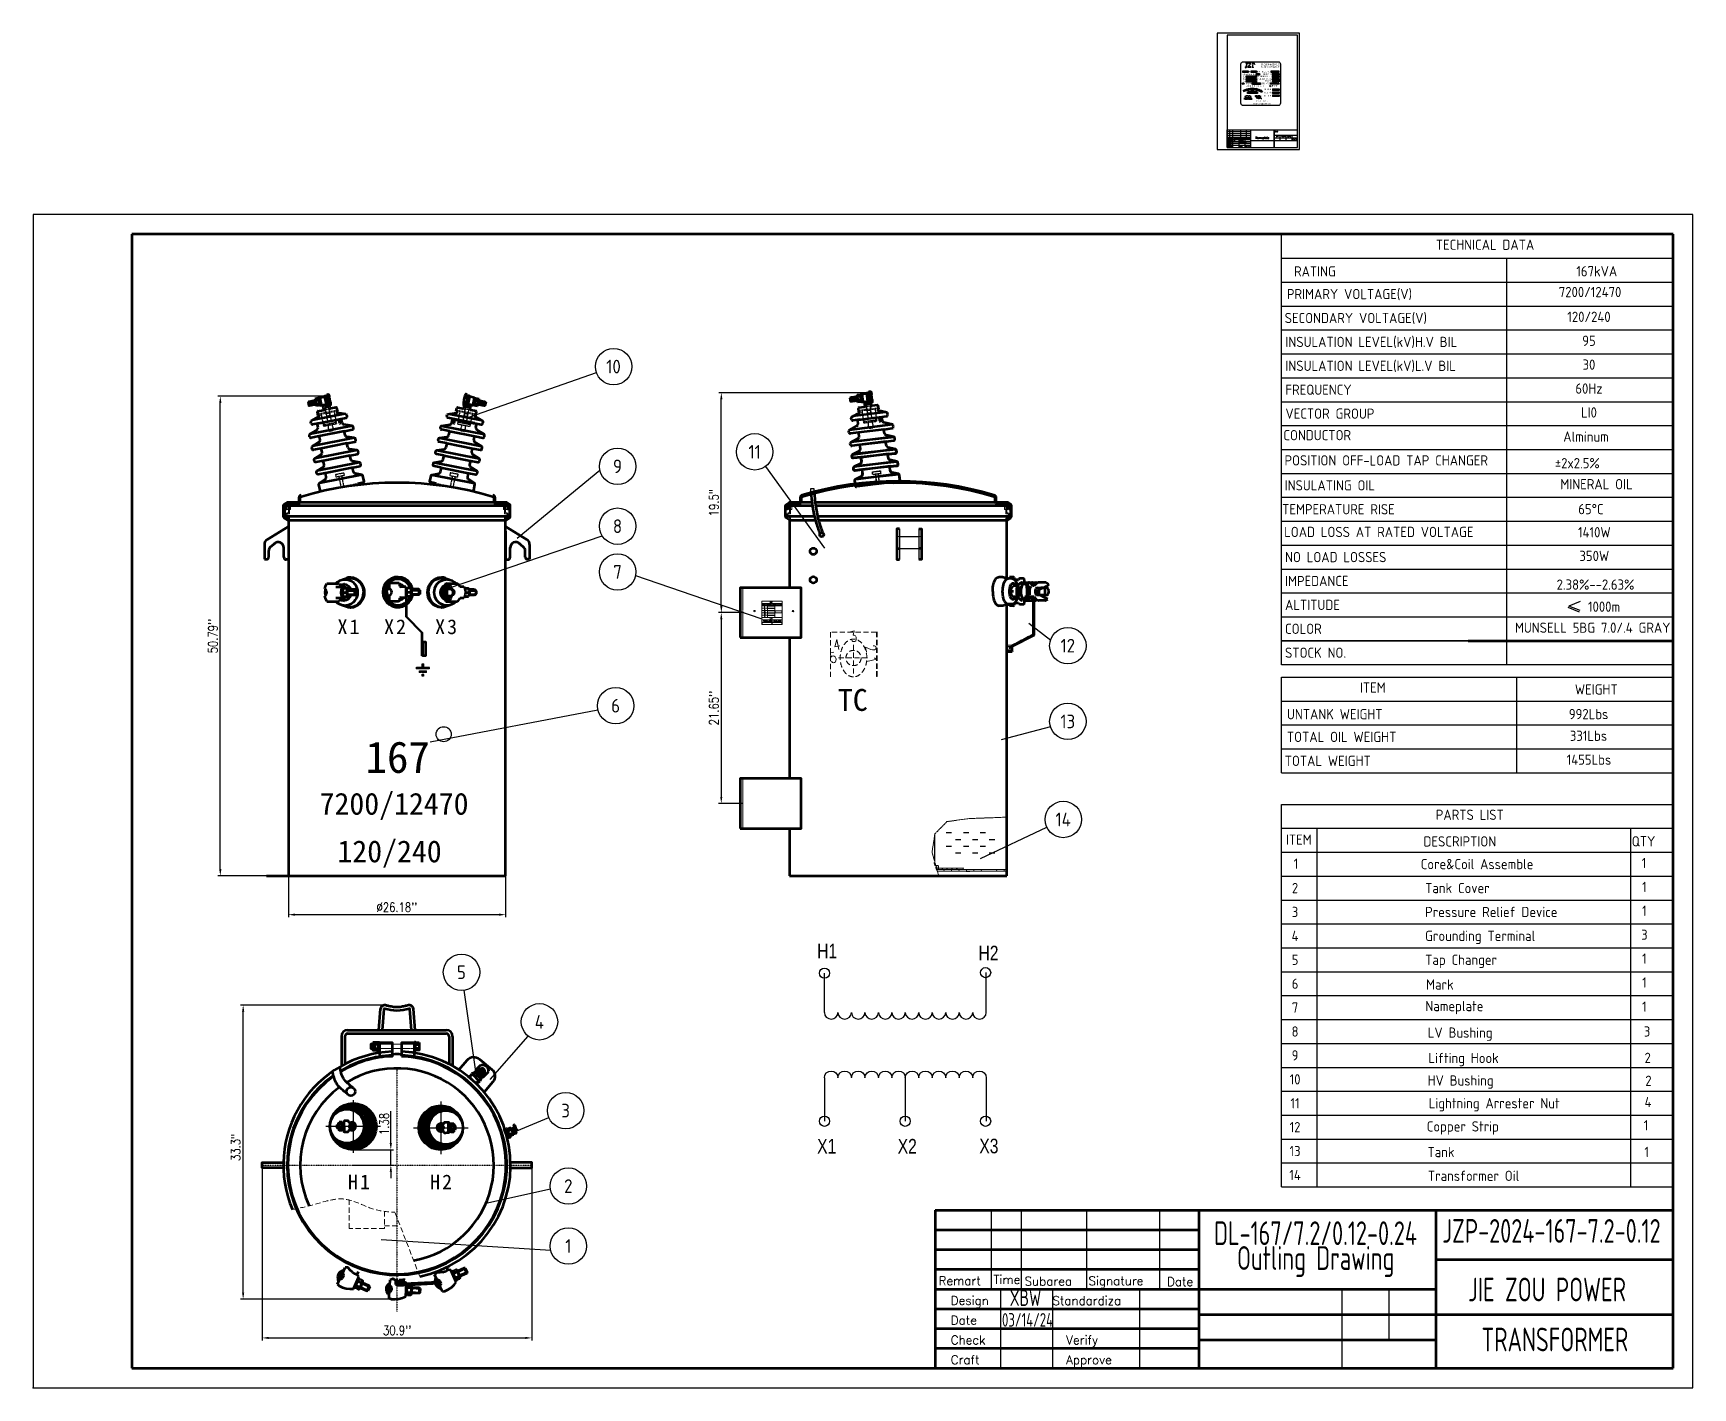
# Model space of a CAD drawing. Header units: millimetres. Extents: x 119255 to 128417, y -8474 to -5265.
# Drawn here: x 124628 to 128417, y -8474 to -5380 of the extents above; entities that cross this region are included whole.
import ezdxf
from ezdxf.enums import TextEntityAlignment as Align

# ---------------------------------------------------------------- set-up
doc = ezdxf.new("R2010")
doc.units = ezdxf.units.MM
doc.header["$LTSCALE"] = 3
for name, pattern in [('ACISOTGL', [3, 2, -1]), ('CENTER', [2, 1.25, -0.25, 0.25, -0.25]), ('DASHDOT', [0.55, 0.5, -0.025, 0, -0.025]), ('HIDDEN', [0.375, 0.25, -0.125])]:
    doc.linetypes.add(name, pattern=pattern)
for name, color, linetype in [('2', 3, 'Continuous'), ('4', 2, 'HIDDEN'), ('A', 3, 'Continuous'), ('C', 1, 'DASHDOT'), ('D', 11, 'HIDDEN'), ('INTE_THICK', 7, 'Continuous'), ('S', 254, 'Continuous')]:
    doc.layers.add(name, color=color, linetype=linetype)
for name, color, linetype, lineweight in [('图层1', 1, 'CENTER', 13), ('标注、文本', 3, 'Continuous', 25), ('粗实线', 4, 'Continuous', 53), ('粗实线层', 7, 'Continuous', 50)]:
    doc.layers.add(name, color=color, linetype=linetype, lineweight=lineweight)
doc.styles.add('chinese', font='simhei.ttf')
doc.styles.add('HC_GBDIM', font='romans', dxfattribs={"width": 0.667, "bigfont": 'gbcbig'})
doc.styles.add('PC_TEXTSTYLE', font='ISOCP.SHX', dxfattribs={"width": 0.707, "bigfont": 'GBCBIG.SHX'})
doc.styles.add('pdm', font='gbenor.shx', dxfattribs={"width": 0.8, "bigfont": 'gbhzfs.shx'})
doc.styles.add('ST_WIN', font='isocp2.shx', dxfattribs={"bigfont": 'hzdxfst.shx'})
doc.styles.get("Standard").update_dxf_attribs({"font": 'txt', "bigfont": 'gbcbig.shx'})
doc.styles.add('TEXTSTYLE_3', font='txt', dxfattribs={"width": 0.8, "bigfont": 'hztxt.shx'})
doc.styles.add('TEXTSTYLE_4', font='txt', dxfattribs={"width": 0.65, "bigfont": 'hztxt.shx'})
doc.styles.add('TEXTSTYLE_5', font='txt', dxfattribs={"width": 0.45, "bigfont": 'hztxt.shx'})
doc.styles.add('TEXTSTYLE_7', font='txt', dxfattribs={"width": 0.75, "bigfont": 'hztxt.shx'})
doc.styles.add('TH_GBDIM', font='romans.shx', dxfattribs={"width": 0.8, "bigfont": 'gbcbig.shx'})
doc.dimstyles.new('TH_GBDIM1', dxfattribs={"dimscale": 3, "dimtxt": 3.5, "dimasz": 2.5, "dimexe": 2, "dimexo": 0, "dimgap": 1.5, "dimtad": 1, "dimdec": 1, "dimzin": 0, "dimdsep": 46, "dimtxsty": 'TH_GBDIM', "dimcen": 2.5, "dimclrd": 3, "dimclre": 256, "dimclrt": 2, "dimadec": 0, "dimazin": 0, "dimtfac": 0.714286, "dimtdec": 1, "dimtmove": 0, "dimatfit": 3, "dimfxl": 0, "dimtzin": 0, "dimlwd": -1, "dimlwe": -1, "dimarcsym": 0})

msp = doc.modelspace()

# ---------------------------------------------------------------- texts
at = {"color": 7}
for s, height, style, width, p in [('DWG:', 2.5, 'TEXTSTYLE_7', 0.8, (127462.19, -5606.89)), ('REMARK', 2.236, 'TEXTSTYLE_5', 0.45, (127353.51, -5622.81)), ('STANDARDIZE', 2.2365, 'TEXTSTYLE_3', 0.5, (127354.17, -5640.48)), ('SUBAREA', 2.236, 'TEXTSTYLE_5', 0.4, (127360.13, -5622.69)), ('ALTERATION NO.', 2.2365, 'TEXTSTYLE_3', 0.5, (127368.54, -5622.57)), ('SIGNATION', 2.236, 'TEXTSTYLE_4', 0.65, (127385.91, -5622.58)), ('Nameplate', 5, 'TEXTSTYLE_7', 0.8, (127417.97, -5621.72))]:
    msp.add_text(s, height=height, dxfattribs=dict(at, style=style, width=width)).set_placement(p)
for s, height, width, p in [('DESIGN', 2.236, 0.8, (127354.68, -5627.06)), ('CHECK', 2.236, 0.8, (127354.89, -5631.54)), ('CRAFT', 2.236, 0.8, (127355.13, -5636.01)), ('HY', 2.236, 0.55, (127368.89, -5627.4)), ('APPROVE', 2.236, 0.8, (127380.68, -5631.54)), ('VERIFY', 2.236, 0.8, (127381.79, -5627.06)), ('DATE', 2.236, 0.8, (127382.56, -5640.48)), ('JY', 2.236, 0.8, (127394.1, -5631.54)), ('DATE', 2.236, 0.8, (127399.29, -5622.78)), ('QTY', 2.236, 0.8, (127465.54, -5617.1)), ('WEIGHT', 2.236, 0.8, (127477.38, -5617.1)), ('SCALE', 2.236, 0.8, (127491.24, -5617.1)), ('A/0', 4, 0.8, (127503.53, -5624.07))]:
    msp.add_text(s, height=height, dxfattribs=dict(at, width=width)).set_placement(p)
msp.add_text('2024.1.5', height=1.8, dxfattribs=at).set_placement((127394.08, -5640.71))
at = {"layer": '2', "linetype": 'Continuous', "char_height": 33.6, "width": 106.4485, "attachment_point": 1, "line_spacing_factor": 2}
for s, insert in [('{\\fFangSong|b1|i0|c134|p49;\\T1.2;X1}', (125322.27, -6719.25)), ('{\\fFangSong|b1|i0|c134|p49;\\T1.2;X2}', (125428.58, -6719.25)), ('{\\fFangSong|b1|i0|c134|p49;\\T1.2;X3}', (125545.05, -6719.25)), ('{\\fFangSong|b1|i0|c134|p49;\\T1.2;H1}', (125346.19, -7987.1)), ('{\\fFangSong|b1|i0|c134|p49;\\T1.2;H2}', (125533.62, -7987.1))]:
    msp.add_mtext(s, dxfattribs=dict(at, insert=insert))
at = {"layer": '4', "style": 'chinese'}
for s, height, p in [('TC', 50, (126464.81, -6928.22)), ('167', 72, (125386.32, -7069.76)), ('7200/12470', 50, (125281.33, -7165.25)), ('120/240', 50, (125322.09, -7273.98))]:
    msp.add_text(s, height=height, dxfattribs=at).set_placement(p)
at = {"layer": 'S', "style": 'ST_WIN'}
for s, height, p in [('TECHNICAL DATA', 23.3996, (127829.76, -5875.28)), ('RATING', 23.4, (127506.09, -5936.14)), ('167kVA', 23.4, (128150.55, -5935.84)), ('PRIMARY VOLTAGE(V)', 23.3996, (127489.82, -5987.95)), ('SECONDARY VOLTAGE(V)', 23.3996, (127484.79, -6042.64)), ('INSULATION LEVEL(kV)H.V BIL', 23.3996, (127486.46, -6097.24)), ('INSULATION LEVEL(kV)L.V BIL', 23.3996, (127486.46, -6151.84)), ('FREQUENCY', 23.4, (127486.46, -6206.43)), ('VECTOR GROUP', 23.3996, (127486.46, -6261.03)), ('CONDUCTOR', 23.4, (127481.82, -6310.22)), ('INSULATING OIL', 23.3996, (127484.79, -6424.83)), ('TEMPERATURE RISE', 23.3996, (127478.95, -6479.43)), ('LOAD LOSS AT RATED VOLTAGE', 23.3996, (127483.69, -6531.2)), ('NO LOAD LOSSES', 23.3996, (127485.62, -6588.63)), ('IMPEDANCE', 23.4, (127485.62, -6643.23)), ('ALTITUDE', 23.4, (127485.62, -6697.83)), ('COLOR', 23.4, (127485.62, -6752.43)), ('STOCK NO.', 23.4, (127485.62, -6807.02)), ('ITEM', 23.4, (127656.51, -6886.61)), ('WEIGHT', 23.4, (128147.25, -6890.85)), ('UNTANK WEIGHT', 23.3996, (127489.92, -6947.48)), ('992Lbs', 23.4, (128133.42, -6947.17)), ('TOTAL OIL WEIGHT', 23.3996, (127489.82, -6999.28)), ('TOTAL WEIGHT', 23.3996, (127484.79, -7053.97)), ('PARTS LIST', 23.4, (127829.76, -7177.12)), ('ITEM', 23.4, (127487.64, -7233.98)), ('DESCRIPTION', 23.3996, (127801.73, -7237.99)), ('QTY', 23.4, (128277.13, -7237.69)), ('Core&Coil Assemble', 23.3996, (127795.44, -7289.79)), ('Tank Cover', 23.4, (127805.42, -7344.49)), ('Pressure Relief Device', 23.3996, (127805.42, -7399.09)), ('Grounding Terminal', 23.3996, (127805.42, -7453.68)), ('Tap Changer ', 23.3996, (127805.42, -7508.28)), ('Mark', 23.4, (127807.7, -7564.8)), ('Nameplate', 23.4, (127805.9, -7614.01)), ('LV Bushing', 23.4, (127811.49, -7674.61)), ('Lifting Hook', 23.3996, (127812.96, -7732.6)), ('HV Bushing', 23.4, (127811.02, -7783.92)), ('Lightning Arrester Nut', 23.3996, (127813.67, -7835.88)), ('Copper Strip', 23.3996, (127809.15, -7888.85)), ('Tank', 23.4, (127810.78, -7947.43)), ('Transformer Oil', 23.3996, (127811.76, -8001.67))]:
    msp.add_text(s, height=height, dxfattribs=at).set_placement(p)
for s, height, p in [('7200/12470', 23.4, (128182.01, -5983.36)), ('120/240', 23.4, (128179.46, -6039.95)), ('95', 23.4, (128179.46, -6094.55)), ('30', 23.4, (128179.46, -6149.15)), ('60Hz', 23.4, (128179.46, -6203.75)), ('LI0', 23.4, (128179.46, -6258.35)), ('Alminum', 23.4, (128172.74, -6313.48)), ('%%P2x2.5%%%', 23.3996, (128152.83, -6374.18)), (' MINERAL OIL', 23.3996, (128189.99, -6422.14)), ('65%%DC', 23.4, (128183.96, -6479.05)), ('1410W', 23.4, (128191.7, -6531.87)), ('350W', 23.4, (128191.7, -6585.94)), ('2.38%%%--2.63%%%', 23.3996, (128194.38, -6651.45)), ('1000m', 23.4, (128213.9, -6701.85)), ('MUNSELL 5BG 7.0/.4 GRAY', 23.3996, (128187.99, -6749.88)), ('331Lbs', 23.4, (128178.41, -6996.69)), ('1455Lbs', 23.4, (128179.46, -7051.28)), ('1', 23.4, (127510.61, -7288.79)), ('1', 23.4, (128304.99, -7287.2)), ('2', 23.4, (127508.44, -7344.5)), ('1', 23.4, (128306.03, -7341.8)), ('3', 23.4, (127508.44, -7399.1)), ('1', 23.4, (128306.03, -7396.4)), ('4', 23.4, (127508.44, -7453.7)), ('3', 23.4, (128306.03, -7451)), ('5', 23.4, (127508.44, -7508.3)), ('1', 23.4, (128306.03, -7505.59)), ('6', 23.4, (127508.44, -7562.9)), ('1', 23.4, (128306.03, -7560.19)), ('7', 23.4, (127508.44, -7617.5)), ('1', 23.4, (128306.03, -7615.33)), ('8', 23.4, (127508.44, -7672.1)), ('3', 23.4, (128312.1, -7671.92)), ('9', 23.4, (127508.44, -7726.69)), ('2', 23.4, (128313.57, -7732.21)), ('10', 23.4, (127508.44, -7781.29)), ('2', 23.4, (128315.23, -7784.6)), ('11', 23.4, (127508.44, -7835.89)), ('4', 23.4, (128314.28, -7833.19)), ('12', 23.4, (127508.44, -7890.49)), ('1', 23.4, (128309.76, -7886.16)), ('13', 23.4, (127508.44, -7945.09)), ('1', 23.4, (128311.39, -7947.04)), ('14', 23.4, (127508.44, -7999.69))]:
    msp.add_text(s, height=height, dxfattribs=at).set_placement(p, align=Align.CENTER)
at = {"layer": 'S', "color": 7, "style": 'ST_WIN'}
for s, height, p in [('10', 31.185, (125952.46, -6141.86)), ('11', 31.185, (126274.57, -6336.55)), ('9', 31.18, (125961.58, -6369.71)), ('8', 31.18, (125961.58, -6506.4)), ('7', 31.18, (125961.58, -6610.83)), ('12', 31.185, (126989.62, -6779.25)), ('6', 31.18, (125957.29, -6916.38)), ('13', 31.185, (126989.62, -6952.14)), ('14', 31.185, (126979.1, -7176.18)), ('5', 31.18, (125605.26, -7525.09)), ('4', 31.18, (125783.25, -7638.27)), ('3', 31.18, (125843.11, -7840.97)), ('2', 31.18, (125849.26, -8013.48)), ('1', 31.18, (125849.26, -8150.35))]:
    msp.add_text(s, height=height, dxfattribs=at).set_placement(p, align=Align.MIDDLE)
at = {"layer": 'S', "insert": (127484.4, -6344.4), "char_height": 23.3996, "width": 603.0125, "attachment_point": 1, "style": 'ST_WIN'}
msp.add_mtext('POSITION OFF-LOAD TAP CHANGER', dxfattribs=at)
at = {"layer": '标注、文本', "style": 'pdm', "width": 0.8}
for s, p in [('DL-167/7.2/0.12-0.24', (127555.16, -8120.98)), ('JZP-2024-167-7.2-0.12', (128093.83, -8115.75)), ('Outling Drawing', (127555.64, -8177.72)), ('JIE ZOU POWER', (128083.76, -8249.67)), (' TRANSFORMER', (128089.92, -8363.77))]:
    msp.add_text(s, height=54.1291, dxfattribs=at).set_placement(p, align=Align.MIDDLE_CENTER)
at = {"layer": '标注、文本'}
for s, height, p in [('Remart', 19.903, (126694.64, -8239.55)), ('Time', 19.903, (126819.84, -8236.94)), ('Subarea', 19.903, (126890.93, -8240.69)), ('Signature', 19.903, (127036.9, -8239.78)), ('Date', 19.903, (127216.15, -8241.67)), ('Design', 19.903, (126722.39, -8284.66)), ('Standardiza', 19.9032, (126954.51, -8285.04)), ('Date', 19.903, (126722.39, -8329.76)), ('Check', 19.903, (126722.39, -8374.87)), ('Verify', 19.903, (126986.06, -8374.87)), ('Craft', 19.903, (126722.39, -8419.98)), ('Approve', 19.903, (126986.06, -8419.98))]:
    msp.add_text(s, height=height, dxfattribs=at).set_placement(p)
at = {"layer": '标注、文本', "style": 'pdm', "width": 0.8}
for s, height, p in [('XBW', 36.847, (126856.96, -8287.22)), ('03/14/24', 31.026, (126839.41, -8334.48))]:
    msp.add_text(s, height=height, dxfattribs=at).set_placement(p)
at = {"layer": '标注、文本', "char_height": 33.3219, "attachment_point": 7, "style": 'pdm'}
for s, insert in [('{\\fCIDFont+F1|b0|i0|c134|p0;H1}', (126417.41, -7493.38)), ('{\\fCIDFont+F1|b0|i0|c134|p0;H2}', (126785.8, -7497.85)), ('{\\fCIDFont+F1|b0|i0|c134|p0;X1}', (126417.41, -7939.04)), ('{\\fCIDFont+F1|b0|i0|c134|p0;X2}', (126601.3, -7939.04)), ('{\\fCIDFont+F1|b0|i0|c134|p0;X3}', (126787.64, -7939.05))]:
    msp.add_mtext(s, dxfattribs=dict(at, insert=insert))
at = {"layer": '粗实线', "color": 8, "linetype": 'ACISOTGL', "lineweight": 0, "ltscale": 2, "style": 'HC_GBDIM', "width": 0.784706}
for s, rotation, p in [('4', 12.25803, (126457.12, -6790.18)), ('3', 12.25803, (126494.82, -6771.42)), ('2', 282.25803, (126526.96, -6780.33)), ('5', 12.25803, (126448.7, -6819.62)), ('1', 282.25803, (126528.9, -6806.62))]:
    msp.add_text(s, height=23.53, rotation=rotation, dxfattribs=at).set_placement(p)

# ---------------------------------------------------------------- blocks, each defined once
blk = doc.blocks.new('*D16')
at = {"layer": 'Defpoints', "color": 0}
for p in [(125210.1, -7304.6), (125706.1, -7304.6), (125210.1, -7393.6)]:
    blk.add_point(p, dxfattribs=at)
at = {"layer": '标注、文本'}
for p, q in [((125210.1, -7304.6), (125210.1, -7399.6)), ((125706.1, -7304.6), (125706.1, -7399.6))]:
    blk.add_line(p, q, dxfattribs=at)
at = {"layer": '标注、文本', "color": 3}
blk.add_line((125691.1, -7393.6), (125225.1, -7393.6), dxfattribs=at)
for points in [[(125225.1, -7391.1), (125225.1, -7396.1), (125210.1, -7393.6)], [(125691.1, -7391.1), (125691.1, -7396.1), (125706.1, -7393.6)]]:
    blk.add_solid(points, dxfattribs=at)
at = {"layer": '标注、文本', "color": 2, "insert": (125458.1, -7376.6), "char_height": 21, "attachment_point": 5, "style": 'TH_GBDIM'}
blk.add_mtext("%%C26.18''", dxfattribs=at)
blk = doc.blocks.new('*D17')
at = {"layer": 'Defpoints', "color": 0}
for p in [(125150.1, -7965.4), (125766.1, -7971.4), (125766.1, -8360.2)]:
    blk.add_point(p, dxfattribs=at)
at = {"layer": '标注、文本'}
for p, q in [((125150.1, -7965.4), (125150.1, -8366.2)), ((125766.1, -7971.4), (125766.1, -8366.2))]:
    blk.add_line(p, q, dxfattribs=at)
at = {"layer": '标注、文本', "color": 3}
blk.add_line((125165.1, -8360.2), (125751.1, -8360.2), dxfattribs=at)
for points in [[(125165.1, -8357.7), (125165.1, -8362.7), (125150.1, -8360.2)], [(125751.1, -8357.7), (125751.1, -8362.7), (125766.1, -8360.2)]]:
    blk.add_solid(points, dxfattribs=at)
at = {"layer": '标注、文本', "color": 2, "insert": (125458.6, -8343.2), "char_height": 21, "attachment_point": 5, "style": 'TH_GBDIM'}
blk.add_mtext("30.9''", dxfattribs=at)
blk = doc.blocks.new('*D12')
at = {"layer": 'Defpoints', "color": 0}
for p in [(125054.7, -6209.7), (125291.7, -6209.7), (125212.6, -7304.6)]:
    blk.add_point(p, dxfattribs=at)
at = {"layer": '标注、文本'}
for p, q in [((125291.7, -6209.7), (125048.7, -6209.7)), ((125212.6, -7304.6), (125048.7, -7304.6))]:
    blk.add_line(p, q, dxfattribs=at)
at = {"layer": '标注、文本', "color": 3}
blk.add_line((125054.7, -7289.6), (125054.7, -6224.7), dxfattribs=at)
for points in [[(125052.2, -6224.7), (125057.2, -6224.7), (125054.7, -6209.7)], [(125052.2, -7289.6), (125057.2, -7289.6), (125054.7, -7304.6)]]:
    blk.add_solid(points, dxfattribs=at)
at = {"layer": '标注、文本', "color": 2, "insert": (125037.7, -6757.2), "char_height": 21, "attachment_point": 5, "rotation": 90, "style": 'TH_GBDIM'}
blk.add_mtext("50.79''", dxfattribs=at)
blk = doc.blocks.new('*D13')
at = {"layer": 'Defpoints', "color": 0}
for p in [(125106.9, -7600.1), (125429.6, -7600.1), (125445.4, -8271.7)]:
    blk.add_point(p, dxfattribs=at)
at = {"layer": '标注、文本'}
for p, q in [((125429.6, -7600.1), (125100.9, -7600.1)), ((125445.4, -8271.7), (125100.9, -8271.7))]:
    blk.add_line(p, q, dxfattribs=at)
at = {"layer": '标注、文本', "color": 3}
blk.add_line((125106.9, -8256.7), (125106.9, -7615.1), dxfattribs=at)
for points in [[(125104.4, -7615.1), (125109.4, -7615.1), (125106.9, -7600.1)], [(125104.4, -8256.7), (125109.4, -8256.7), (125106.9, -8271.7)]]:
    blk.add_solid(points, dxfattribs=at)
at = {"layer": '标注、文本', "color": 2, "insert": (125089.9, -7925.2), "char_height": 21, "attachment_point": 5, "rotation": 90, "style": 'TH_GBDIM'}
blk.add_mtext('33.3"', dxfattribs=at)
blk = doc.blocks.new('*D18')
at = {"layer": 'Defpoints', "color": 0}
for p in [(126247.8, -6703.8), (126198.5, -7139.5), (126247.8, -7139.5)]:
    blk.add_point(p, dxfattribs=at)
at = {"layer": '标注、文本'}
for p, q in [((126247.8, -6703.8), (126192.5, -6703.8)), ((126247.8, -7139.5), (126192.5, -7139.5))]:
    blk.add_line(p, q, dxfattribs=at)
at = {"layer": '标注、文本', "color": 3}
blk.add_line((126198.5, -6718.8), (126198.5, -7124.5), dxfattribs=at)
for points in [[(126196, -6718.8), (126201, -6718.8), (126198.5, -6703.8)], [(126196, -7124.5), (126201, -7124.5), (126198.5, -7139.5)]]:
    blk.add_solid(points, dxfattribs=at)
at = {"layer": '标注、文本', "color": 2, "insert": (126181.5, -6921.6), "char_height": 21, "attachment_point": 5, "rotation": 90, "style": 'TH_GBDIM'}
blk.add_mtext("21.65''", dxfattribs=at)
blk = doc.blocks.new('*D14')
at = {"layer": 'Defpoints', "color": 0}
for p in [(126198.6, -6201.8), (126530.9, -6201.8), (126241.8, -6703.8)]:
    blk.add_point(p, dxfattribs=at)
at = {"layer": '标注、文本'}
for p, q in [((126530.9, -6201.8), (126192.6, -6201.8)), ((126241.8, -6703.8), (126192.6, -6703.8))]:
    blk.add_line(p, q, dxfattribs=at)
at = {"layer": '标注、文本', "color": 3}
blk.add_line((126198.6, -6688.8), (126198.6, -6216.8), dxfattribs=at)
for points in [[(126196.1, -6216.8), (126201.1, -6216.8), (126198.6, -6201.8)], [(126196.1, -6688.8), (126201.1, -6688.8), (126198.6, -6703.8)]]:
    blk.add_solid(points, dxfattribs=at)
at = {"layer": '标注、文本', "color": 2, "insert": (126181.6, -6452.8), "char_height": 21, "width": 172.582, "attachment_point": 5, "rotation": 90, "style": 'TH_GBDIM'}
blk.add_mtext('19.5"', dxfattribs=at)
blk = doc.blocks.new('A$C67204ebe')
at = {"layer": 'D'}
for p, q in [((-41.3, 135.4), (-46.8, 163.2)), ((-38.8, 178), (-32.9, 147.3)), ((-35.6, 165), (-36.9, 164.7)), ((-34.3, 158.5), (-35.6, 165)), ((-27.6, 159.8), (-34.3, 158.5)), ((-31, 179.6), (-28.4, 166.4)), ((-28.4, 166.4), (-28.9, 166.3)), ((-28.9, 166.3), (-27.6, 159.8)), ((-28.4, 166.4), (-28.2, 166.5)), ((-28.2, 166.5), (-24.7, 149)), ((-17.9, 169), (-12.4, 141.1)), ((-12.4, 141.1), (-41.3, 135.4)), ((-6.9, 20.8), (-2.4, -2.4)), ((-0.8, 22), (3.8, -1.2))]:
    blk.add_line(p, q, dxfattribs=at)
for points in [[(-35.6, 182.6), (-39.1, 179.5), (-38.8, 178), (-31, 179.6), (-31.3, 181.1), (-31, 179.6), (-30.2, 179.7), (-27.6, 166.6), (-26.7, 166), (-37.6, 163.8), (-36.9, 164.7), (-39.5, 177.9), (-38.8, 178)], [(-22.6, 139), (-22.4, 137.9), (-20.8, 133.4), (-20.2, 130.3), (-19.9, 127.7), (-19.9, 125.6), (-28.5, 123.9), (-29.6, 126.9), (-30.4, 129.9), (-30.9, 133.6), (-30.9, 136.2), (-31.1, 137.4)]]:
    blk.add_lwpolyline(points, dxfattribs=at)
blk.add_lwpolyline([(-23.1, 147.8), (-34.1, 145.6), (-41.3, 144.2, 0.282875), (-41.9, 143.6, 0.11185), (-41.9, 143.2), (-41.1, 139.3), (-14.1, 144.6), (-14.8, 148.6, 0.414214), (-15.8, 149.2), (-23.2, 147.8)], format="xyb", dxfattribs=at)
blk.add_lwpolyline([(3.9, 29.4), (5.1, 23.2), (-12.9, 19.6), (-14.1, 25.8)], close=True, dxfattribs=at)
for centre, start, end in [((-34.4, 147.1), 281.16, 11.16), ((-23.2, 149.3), 191.16, 281.16)]:
    blk.add_arc(centre, 1.5, start, end, dxfattribs=at)
at = {"layer": '图层1'}
for p, q in [((-12.5, 172.2), (-53, 164.4)), ((-53, 164.4), (-52.4, 160.9)), ((-52.3, 164.5), (-51.8, 162.3)), ((-51.8, 162.3), (-12.9, 169.9)), ((-25, 176.1), (-43, 172.6)), ((-35.6, 182.6), (-34, 174.3)), ((-34, 174.3), (-25, 176.1)), ((-12.9, 169.9), (-13.3, 172.1)), ((-11.9, 168.9), (-12.5, 172.2)), ((36.4, 5.2), (-48.2, -11.5))]:
    blk.add_line(p, q, dxfattribs=at)
at = {"layer": '粗实线', "ltscale": 2}
for p, q in [((-76.9, 191.1), (-75.3, 182.9)), ((-76.4, 190.7), (-74.1, 183.4)), ((-75.8, 191.6), (-73.2, 182.8)), ((-74.9, 191), (-72.6, 183.8)), ((-74.2, 191.9), (-71.7, 183.1)), ((-73.3, 191.3), (-71.1, 184.1)), ((-72.7, 192.2), (-70.1, 183.4)), ((-71.8, 191.6), (-69.5, 184.4)), ((-71.1, 192.6), (-68.6, 183.7)), ((-70.2, 191.9), (-68, 184.7)), ((-69.6, 192.9), (-67, 184.1)), ((-68.7, 192.2), (-66.4, 185)), ((-68, 193.2), (-65.5, 184.3)), ((-67.1, 192.5), (-64.9, 185.3)), ((-66.5, 193.4), (-64, 184.6)), ((-65.6, 192.8), (-63.3, 185.6)), ((-65, 193.8), (-62.4, 185)), ((-61.8, 185.9), (-64, 193.1)), ((-63.4, 194.1), (-60.9, 185.3)), ((-62.5, 193.4), (-60.3, 186.2)), ((-61.8, 194.4), (-59.3, 185.6)), ((-61.1, 198.1), (-61.3, 196.5)), ((-61.3, 196.5), (-60.4, 194.2)), ((-53.9, 199.6), (-61.1, 198.1)), ((-53.1, 195.6), (-60.4, 194.2)), ((-52.1, 192.8), (-49.3, 191)), ((-39.9, 203.9), (-36.1, 185.3)), ((-34.5, 194.1), (-33.2, 187.5)), ((-69.9, 147.8), (-52.7, 158.4)), ((6.6, 163.9), (-67.6, 149.3)), ((-51.6, 187.6), (-58.8, 186.2)), ((-50.8, 183.6), (-58, 182.2)), ((-1, 152.1), (-57.1, 141)), ((-54.6, 160.4), (-56.1, 168.3)), ((-54.9, 170.2), (-43, 172.6)), ((-51.2, 161.1), (-54.6, 160.4)), ((-51.4, 142.9), (-5.9, 151.9)), ((-42.1, 178.6), (-42.5, 180.2)), ((-41.4, 174.9), (-42.1, 178.6)), ((-36.1, 185.3), (-35.7, 184.5)), ((-33.2, 187.5), (-33.5, 189.1)), ((-33.5, 189.1), (-33.5, 189.1)), ((-27.4, 177.7), (-28.1, 181.3)), ((-13.1, 178.4), (-25, 176.1)), ((-13.1, 168.6), (-9.7, 169.3)), ((-9.7, 169.3), (-11.3, 177.2)), ((9.3, 163.5), (-10.6, 166.7)), ((-6, 151.8), (9.5, 154.9)), ((11.7, 158.2), (10.9, 161.9)), ((-73.9, 111.8), (-74.4, 114.6)), ((24, 136.7), (-73.6, 117.4)), ((-73.6, 117.4), (-56.6, 127.9)), ((-70.1, 142.1), (-70.8, 145.8)), ((-51.4, 142.9), (-66.9, 139.9)), ((-54.4, 132.8), (-55.7, 139.9)), ((5.6, 124.5), (-52.2, 113)), ((-5.1, 143), (-6.4, 149)), ((0.5, 143.7), (-0.9, 150.7)), ((24, 136.7), (4.4, 139.9)), ((5.6, 124.5), (23.9, 128.1)), ((7, 115.6), (5.6, 122.1)), ((26.5, 131.6), (25.9, 134.4)), ((-51.9, 113.1), (-70.2, 109.5)), ((-68.3, 83.8), (-69, 87.4)), ((28.8, 109), (-67.4, 90)), ((-67.4, 90), (-52.4, 99.2)), ((-47.5, 85), (-65, 81.6)), ((34.7, 81), (-62.2, 61.8)), ((-49.8, 104.4), (-51, 110.9)), ((12.2, 96.8), (-47.4, 85)), ((-45.2, 75.9), (-46.3, 82.5)), ((28.8, 109), (11.4, 111.7)), ((13.5, 87.5), (12.1, 94)), ((12.2, 96.8), (29.8, 100.3)), ((32, 103.5), (31.2, 107.2)), ((39.8, 53.2), (-56.4, 34.2)), ((18.8, 69), (-42.2, 57)), ((26.1, 41.5), (-37.5, 29)), ((45.7, 25.2), (-51.2, 6.1))]:
    blk.add_line(p, q, dxfattribs=at)
for points in [[(-51, 200.6), (-53.5, 200.1), (-50.2, 183.3), (-47.7, 183.8)], [(-35.7, 183.2), (-35.6, 182.6), (-31.3, 181.1), (-39.1, 179.5)]]:
    blk.add_lwpolyline(points, dxfattribs=at)
for points in [[(-42.5, 180.2), (-42.9, 182.5, 0.216454), (-43.8, 183.7, 0.14676), (-45.3, 184.1), (-47.1, 183.7, -0.216222), (-47.7, 183.8, -0.128385), (-48, 184.3), (-51.1, 200.1, -0.236321), (-51, 200.6, -0.137645), (-50.4, 201), (-40.5, 203.4, 0.118082), (-40.2, 203.6, 0.239241), (-39.9, 204.2, -0.185592), (-39.7, 204.7, -0.149289), (-39.3, 205.1), (-33.8, 206.1), (-34.1, 207.5, -0.162586), (-34.1, 207.9, -0.235181), (-33.6, 208.2), (-31.3, 208.7, -0.193012), (-30.8, 208.6, -0.216479), (-30.7, 208.3), (-29.5, 205), (-28.8, 202.5, -0.305966), (-29.2, 201.3, -0.211517), (-30.1, 201.1), (-33.8, 200.2, 0.124352), (-34.9, 199.7), (-33.3, 191.1, 0.232484), (-32.3, 189.9, 0.137631), (-31.2, 189.6), (-29.8, 189.9, -0.226514), (-28.4, 189.5, -0.129294), (-27.4, 185.8)], [(-50.4, 201), (-50.3, 200.7), (-50.3, 200.2), (-47.2, 184.4), (-47, 184), (-46.2, 183.9, -0.005437), (-42.8, 184.5, -0.020315), (-39, 184.8, -0.072791), (-37, 184.7, -0.141507), (-36.2, 184.1, -0.078582), (-35.7, 183.2, -0.389074)], [(-34.5, 194.1), (-35.7, 200.2), (-35.8, 200.7, -0.078909), (-35.9, 201.7, -0.002455), (-35.7, 202.6, -0.104269), (-35.3, 203.9, -0.067748), (-33.8, 205.8, -0.137062), (-32.8, 206.3, -0.250439), (-31.9, 206.1, -0.064304), (-31.3, 205.3, -0.207145), (-31, 202.9, -0.182921), (-31.6, 202, -0.000416), (-33.2, 201.6, 0.26878), (-34.9, 199.7, 0.499102)], [(-33.9, 190.8), (-33.2, 187.5, 0.188465), (-31.6, 184.9, 0.125485), (-29.5, 184.1, 0.148052), (-28, 184.3, 0.261104), (-27.4, 185.8, 0.829827)], [(-32.9, 190.5), (-28, 191.5, -0.202073), (-27, 191.3, -0.189452), (-26.4, 190.4, -0.036985), (-26, 184.1, 0.140434)], [(-28.1, 181.3), (-28.4, 183.4), (-26.3, 183.8, 0.076742), (-26.1, 183.9, 0.221032), (-26, 184.1, 59.233366)], [(23.9, 55.7, -0.200811), (21.5, 57.2, -0.016019), (20, 59.5), (18.6, 66.5, -0.126731), (18.7, 67.8, 0.095852), (18.8, 69), (34.9, 72.2, 0.198563), (37, 73.6, 0.178497), (37.5, 75.6), (36.8, 78.9, 0.197282), (36, 80.2, 0.032544), (34.7, 81), (17.4, 83.8)], [(-42.7, 42.6, 0.200811), (-41, 44.8, 0.016019), (-40.5, 47.5), (-41.9, 54.6, 0.126731), (-42.4, 55.7, -0.095852), (-43, 56.9), (-59.1, 53.7, -0.198563), (-61.5, 54.2, -0.178497), (-62.8, 55.9), (-63.4, 59.2, -0.197282), (-63.1, 60.6, -0.032544), (-62.2, 61.8), (-47.3, 71)], [(-48.2, -11.5), (-48.2, -11.5, -0.264751), (-49.2, -11.1, -0.085218), (-49.8, -10.2), (-52.4, 3, -0.130917), (-52.3, 4.5, -0.137977), (-51.2, 6.1), (-38, 14.2, 0.196911), (-36.4, 16.4, 0.024375), (-35.9, 19.1), (-37.1, 25.6, 0.086896), (-37.7, 27.3, 0.031016), (-38.6, 28.7), (-54, 25.7, -0.221746), (-56, 26.2, -0.093612), (-57.2, 27.6), (-57.9, 31.2, -0.224627), (-57.5, 33.1, -0.05176), (-56.4, 34.2), (-42.7, 42.6)], [(36.4, 5.2), (49.6, 7.8, 0.264751), (50.4, 8.5, 0.085218), (50.6, 9.6), (48, 22.7, 0.130917), (47.3, 24.1, 0.137977), (45.7, 25.2), (30.4, 27.7, -0.196911), (28, 29.1, -0.024375), (26.5, 31.4), (25.1, 37.9, -0.086896), (25.1, 39.7, -0.031016), (25.4, 41.4), (40.8, 44.4, 0.221746), (42.5, 45.7, 0.093612), (43, 47.3), (42.3, 51, 0.224627), (41.2, 52.6, 0.05176), (39.8, 53.2), (23.9, 55.7)]]:
    blk.add_lwpolyline(points, format="xyb", dxfattribs=at)
for centre, radius, start, end in [((-57, 196.9), 4.35, 163.4313, 218.8887), ((-43.5, 193.3), 16.8, 177.1743, 205.1457), ((-57.3, 196.8), 4.34, 343.3993, 38.9207), ((-68.4, 188.4), 16.8, 357.1582, 25.1618), ((-34.4, 201.6), 1.52, 294.6534, 2.4331), ((-31.8, 189.4), 1.26, 14.6553, 93.8015), ((-80.9, 186), 54.6, 4.6754, 17.6446), ((-54.6, 184.9), 4.35, 163.4313, 218.8887), ((-54.6, 168.6), 1.51, 143.2407, 191.16), ((-54.4, 168.4), 1.86, 105.7892, 143.2407), ((-54.6, 161.4), 3.52, 301.4821, 323.501), ((-54.1, 161.1), 3, 323.501, 1.2271), ((-55, 184.9), 4.34, 343.3994, 38.9205), ((-43.4, 174.3), 1.82, 281.16, 330.0554), ((-44.1, 174.8), 2.63, 330.0554, 3.4106), ((-24.9, 178.5), 2.63, 198.9094, 232.2646), ((-25.4, 177.9), 1.82, 232.2646, 281.16), ((-12.9, 176.6), 1.86, 59.0793, 96.5308), ((-10.3, 169.7), 3, 201.0929, 238.819), ((-12.8, 176.9), 1.51, 11.16, 59.0793), ((-10.1, 170.2), 3.52, 238.819, 260.8379), ((-2.3, 149.9), 4.16, 154.9318, 192.0441), ((-6.6, 151.9), 0.599, 334.9318, 356.4793), ((2.4, 151.4), 3.38, 168.1044, 184.7855), ((12.2, 166.3), 4.06, 224.3538, 242.4485), ((9, 157.4), 2.54, 281.3417, 330.4372), ((9.7, 161.7), 1.18, 11.9255, 62.4485), ((7.8, 158.1), 3.83, 330.4372, 2.4295), ((-71.5, 115.2), 3.02, 161.3371, 191.16), ((-70.6, 114.9), 3.92, 138.9336, 161.3371), ((-69.7, 146), 1.18, 139.8715, 190.3945), ((-73.7, 149.4), 4.06, 319.8715, 337.9662), ((-66.5, 143.4), 3.83, 199.8905, 231.8828), ((-67.3, 142.4), 2.54, 231.8828, 280.9783), ((-58.5, 131.1), 3.67, 301.6828, 345.5275), ((-59.1, 139.3), 3.38, 17.5345, 34.2156), ((-59.8, 139.1), 4.11, 10.5583, 17.5345), ((-75.4, 135.4), 21.1, 345.5275, 352.9818), ((-50.8, 143.2), 0.599, 205.8407, 227.3882), ((-54, 139.7), 4.16, 10.2759, 47.3882), ((7.3, 148.9), 13.7, 205.3694, 217.4953), ((3.1, 151.5), 4.11, 184.7855, 191.7617), ((18.9, 154), 21.1, 209.3382, 216.7925), ((5, 143.6), 3.67, 216.7925, 260.6372), ((10.7, 123.3), 5.24, 167.6316, 180.8025), ((11.7, 123.4), 6.15, 180.8025, 192.0282), ((15.3, 119.4), 9.1, 204.3699, 221.7169), ((23.3, 131.2), 3.21, 281.16, 325.4108), ((22.3, 133.2), 3.92, 40.9829, 63.3864), ((23, 133.8), 3.02, 11.16, 40.9829), ((23.3, 131.2), 3.21, 325.4108, 6.6892), ((-70.8, 112.7), 3.21, 195.6308, 236.9092), ((-70.8, 112.7), 3.21, 236.9092, 281.16), ((-67.2, 87.8), 1.84, 127.434, 190.3992), ((-71.4, 93.4), 5.21, 307.434, 320.1834), ((-64.9, 84.9), 3.59, 198.7928, 233.0022), ((-65.5, 84.1), 2.58, 233.0022, 281.0793), ((-54.9, 103.3), 4.88, 301.2409, 340.6031), ((-56.2, 110.1), 5.24, 21.5175, 34.6884), ((-57, 109.8), 6.15, 10.2918, 21.5175), ((-58.9, 104.7), 9.1, 340.6031, 357.9501), ((-54.3, 80.3), 8.34, 24.7062, 34.4837), ((-51.7, 81.5), 5.41, 10.2942, 24.7062), ((-163.1, 99.1), 120.2, 347.6105, 348.913), ((12.2, 116.6), 4.88, 221.7169, 261.0791), ((20.4, 95), 8.34, 167.8363, 177.6138), ((17.4, 95.1), 5.41, 177.6138, 192.0258), ((113.9, 153.7), 120.2, 213.407, 214.7095), ((17.9, 87.2), 3.49, 214.7095, 260.7372), ((31.2, 113.6), 5.21, 242.1366, 254.886), ((29.3, 102.8), 2.58, 281.2407, 329.3178), ((29.4, 106.8), 1.84, 11.9208, 74.886), ((28.4, 103.3), 3.59, 329.3178, 3.5272), ((-49.1, 74), 3.49, 301.5828, 347.6105)]:
    blk.add_arc(centre, radius, start, end, dxfattribs=at)
for points in [[(-60.4, 194.2), (-61, 194), (-61.9, 194.4), (-62.5, 193.4), (-63.4, 194.1), (-64, 193.1), (-65, 193.8), (-65.6, 192.8), (-66.5, 193.4), (-67.1, 192.5), (-68, 193.2), (-68.7, 192.2), (-69.6, 192.9), (-70.2, 191.9), (-71.1, 192.6), (-71.8, 191.6), (-72.7, 192.2), (-73.3, 191.3), (-74.2, 191.9), (-74.9, 191), (-75.8, 191.6), (-76.4, 190.7), (-76.9, 191.1)], [(-58.8, 186.1), (-59.3, 185.6), (-60.3, 186.2), (-60.9, 185.3), (-61.8, 185.9), (-62.4, 185), (-63.3, 185.6), (-64, 184.6), (-64.9, 185.3), (-65.5, 184.3), (-66.4, 185), (-67.1, 184), (-68, 184.7), (-68.6, 183.7), (-69.5, 184.4), (-70.2, 183.4), (-71.1, 184), (-71.7, 183.1), (-72.6, 183.8), (-73.2, 182.8), (-74.2, 183.4), (-74.8, 182.5), (-75.3, 182.9)], [(-35.7, 184.5), (-34.2, 184), (-31.8, 183.7), (-30.2, 183.8), (-28.6, 184)]]:
    blk.add_spline(points, degree=3, dxfattribs=at)
blk = doc.blocks.new('*D15')
at = {"layer": 'Defpoints', "color": 0}
for p in [(125358.1, -7930.4), (125358.1, -7965.4), (125444, -7965.4)]:
    blk.add_point(p, dxfattribs=at)
at = {"layer": '标注、文本', "color": 3}
for p, q in [((125444, -7915.4), (125444, -7842.6)), ((125444, -7965.4), (125444, -7930.4)), ((125444, -7980.4), (125444, -7995.4))]:
    blk.add_line(p, q, dxfattribs=at)
at = {"layer": '标注、文本'}
for p, q in [((125358.1, -7930.4), (125450, -7930.4)), ((125358.1, -7965.4), (125450, -7965.4))]:
    blk.add_line(p, q, dxfattribs=at)
at = {"layer": '标注、文本', "color": 3}
for points in [[(125441.5, -7915.4), (125446.5, -7915.4), (125444, -7930.4)], [(125441.5, -7980.4), (125446.5, -7980.4), (125444, -7965.4)]]:
    blk.add_solid(points, dxfattribs=at)
at = {"layer": '标注、文本', "color": 2, "insert": (125429, -7871.5), "char_height": 21, "attachment_point": 5, "rotation": 90, "style": 'TH_GBDIM'}
blk.add_mtext('1.38', dxfattribs=at)
blk = doc.blocks.new('A$C78a7ae14')
at = {"layer": '标注、文本'}
h = blk.add_hatch(color=256, dxfattribs=at)
h.dxf.hatch_style = 1
h.paths.add_polyline_path([(-31.9, 92.3), (-33.1, 92.3), (-33.1, 87.6), (-33.1, 87.1), (-33.2, 86.8, -0.564853), (-34.8, 87.1), (-34.7, 87.4), (-34.7, 87.7), (-34.7, 88), (-34.7, 88.1), (-34.9, 88.3), (-35, 88.3), (-35.3, 88.3), (-35.4, 88.2), (-35.6, 87.9), (-35.6, 87.8), (-35.7, 87.4), (-35.6, 87.1), (-35.5, 86.9), (-35.3, 86.7, 0.201196), (-33.2, 86.5), (-32.9, 86.6), (-32.7, 86.7), (-32.5, 86.9), (-32.3, 87.2), (-32.1, 87.5), (-32.1, 87.6), (-32, 87.9), (-31.9, 88.3), (-31.9, 88.7)])
h.paths.add_polyline_path([(-31.8, 96.5), (-31.8, 96.5), (-31.6, 96.7), (-31.4, 96.8), (-31, 96.8), (-31, 97.1), (-34, 97.1), (-34, 96.8), (-33.7, 96.8), (-33.5, 96.7), (-33.5, 96.7), (-33.2, 96.6), (-33.1, 96.2), (-33.1, 96), (-33.1, 95.6), (-33.1, 94.3), (-31.9, 94.3), (-31.9, 95.7), (-31.9, 95.8), (-31.9, 96.2)])
h.paths.add_polyline_path([(-22.6, 96.9), (-22.6, 97.1), (-29.1, 97.1), (-29.4, 94.9), (-29.1, 94.9), (-29.1, 94.9), (-29, 95.2), (-28.8, 95.6), (-28.8, 95.6), (-28.6, 95.8), (-28.4, 96.1), (-28.3, 96.2), (-28, 96.4), (-27.7, 96.6), (-27.5, 96.7), (-27.2, 96.8), (-26.9, 96.8), (-24.1, 96.8), (-25.5, 94.3), (-24.1, 94.3)])
h.paths.add_polyline_path([(-25.2, 92.3), (-26.6, 92.3), (-29.4, 87.2), (-29.4, 86.9), (-22.9, 86.9), (-22.6, 89.6), (-22.9, 89.6), (-23.1, 89.3), (-23.2, 89), (-23.2, 88.9), (-23.4, 88.6), (-23.6, 88.3), (-23.8, 88), (-24, 87.8), (-24.2, 87.6), (-24.4, 87.4), (-24.6, 87.3), (-24.8, 87.2), (-25.1, 87.2), (-25.4, 87.2), (-28.1, 87.2)])
h.paths.add_polyline_path([(-17.4, 96.7), (-17.2, 96.8), (-16.9, 96.8), (-16.6, 96.8), (-16.3, 96.7), (-16.1, 96.7), (-15.9, 96.5), (-15.7, 96.3), (-15.5, 96), (-15.4, 95.7), (-15.3, 95.3), (-15.3, 94.9), (-15.3, 94.9), (-15.3, 94.5), (-15.4, 94.3), (-14.2, 94.3), (-14.1, 94.6), (-14.1, 95), (-14.1, 95.1), (-14.2, 95.4), (-14.3, 95.8), (-14.3, 95.8), (-14.5, 96.1), (-14.7, 96.4), (-14.7, 96.5), (-14.9, 96.7), (-15.2, 96.8), (-15.5, 97), (-15.7, 97), (-15.9, 97), (-16.3, 97.1), (-16.6, 97.1), (-16.7, 97.1), (-19.8, 97.1), (-19.8, 96.8), (-19.6, 96.8), (-19.3, 96.8), (-19.1, 96.7), (-19, 96.6), (-18.8, 96.3), (-18.8, 96.2), (-18.8, 95.9), (-18.8, 95.4), (-18.8, 94.3), (-17.7, 94.3), (-17.7, 95.5), (-17.7, 95.6), (-17.7, 96), (-17.6, 96.3), (-17.6, 96.4)])
h.paths.add_polyline_path([(-17.7, 92.3), (-18.8, 92.3), (-18.8, 88.2), (-18.8, 88), (-18.8, 87.7), (-19, 87.4), (-19, 87.4), (-19.3, 87.2), (-19.5, 87.2), (-19.8, 87.2), (-19.8, 86.9), (-16.5, 86.9), (-16.5, 87.2), (-16.7, 87.2), (-17, 87.2), (-17.1, 87.2), (-17.4, 87.3), (-17.6, 87.6), (-17.6, 87.7), (-17.7, 88.1)])
at = {"layer": '标注、文本', "color": 3, "lineweight": 0}
for p, q in [((-35.6, 87.8), (-35.7, 87.4)), ((-35.7, 87.4), (-35.6, 87.1)), ((-35.4, 88.2), (-35.6, 87.9)), ((-35.6, 87.9), (-35.6, 87.8)), ((-35.6, 87.1), (-35.5, 86.9)), ((-35.5, 86.9), (-35.3, 86.7)), ((-35.3, 88.3), (-35.4, 88.2)), ((-35, 88.3), (-35.3, 88.3)), ((-34.9, 88.3), (-35, 88.3)), ((-34.7, 88.1), (-34.9, 88.3)), ((-34.8, 87.1), (-34.7, 87.4)), ((-34.7, 88), (-34.7, 88.1)), ((-34.7, 87.7), (-34.7, 88)), ((-34.7, 87.4), (-34.7, 87.7)), ((-31, 97.1), (-34, 97.1)), ((-34, 97.1), (-34, 96.8)), ((-34, 96.8), (-33.7, 96.8)), ((-33.7, 96.8), (-33.5, 96.7)), ((-33.5, 96.7), (-33.5, 96.7)), ((-33.5, 96.7), (-33.2, 96.6)), ((-33.2, 96.6), (-33.2, 96.6)), ((-33.2, 96.6), (-33.1, 96.2)), ((-33.1, 87.1), (-33.2, 86.8)), ((-33.2, 86.5), (-32.9, 86.6)), ((-33.1, 96.2), (-33.1, 96)), ((-33.1, 96), (-33.1, 95.6)), ((-33.1, 95.6), (-33.1, 94.3)), ((-33.1, 92.3), (-33.1, 87.6)), ((-33.1, 87.6), (-33.1, 87.1)), ((-32.9, 86.6), (-32.7, 86.7)), ((-32.7, 86.7), (-32.5, 86.9)), ((-32.5, 86.9), (-32.3, 87.2)), ((-32.3, 87.2), (-32.1, 87.5)), ((-32.1, 87.6), (-32, 87.9)), ((-32.1, 87.5), (-32.1, 87.6)), ((-32, 87.9), (-31.9, 88.3)), ((-31.9, 96.2), (-31.8, 96.5)), ((-31.9, 95.8), (-31.9, 96.2)), ((-31.9, 95.7), (-31.9, 95.8)), ((-31.9, 94.3), (-31.9, 95.7)), ((-31.9, 88.7), (-31.9, 92.3)), ((-31.9, 88.3), (-31.9, 88.7)), ((-31.8, 96.5), (-31.6, 96.7)), ((-31.8, 96.5), (-31.8, 96.5)), ((-31.6, 96.7), (-31.4, 96.8)), ((-31.4, 96.8), (-31, 96.8)), ((-31, 96.8), (-31, 97.1)), ((-29.1, 97.1), (-29.4, 94.9)), ((-29.4, 94.9), (-29.1, 94.9)), ((-26.6, 92.3), (-29.4, 87.2)), ((-29.4, 86.9), (-22.9, 86.9)), ((-22.6, 97.1), (-29.1, 97.1)), ((-29.1, 94.9), (-29, 95.2)), ((-29.1, 94.9), (-29.1, 94.9)), ((-29, 95.2), (-28.8, 95.6)), ((-28.8, 95.6), (-28.6, 95.8)), ((-28.8, 95.6), (-28.8, 95.6)), ((-28.6, 95.8), (-28.4, 96.1)), ((-28.4, 96.1), (-28.3, 96.2)), ((-28.3, 96.8), (-28.3, 96.8)), ((-28.3, 96.2), (-28, 96.4)), ((-28.1, 87.2), (-25.2, 92.3)), ((-25.4, 87.2), (-28.1, 87.2)), ((-28, 96.4), (-27.7, 96.6)), ((-27.7, 96.6), (-27.5, 96.7)), ((-27.5, 96.7), (-27.2, 96.8)), ((-27.2, 96.8), (-26.9, 96.8)), ((-26.9, 96.8), (-25.4, 96.8)), ((-26.9, 96.8), (-24.1, 96.8)), ((-24.1, 96.8), (-25.5, 94.3)), ((-25.1, 87.2), (-25.4, 87.2)), ((-24.8, 87.2), (-25.1, 87.2)), ((-24.6, 87.3), (-24.8, 87.2)), ((-24.4, 87.4), (-24.6, 87.3)), ((-24.2, 87.6), (-24.4, 87.4)), ((-24, 87.8), (-24.2, 87.6)), ((-24.1, 94.3), (-22.6, 96.9)), ((-23.8, 88), (-24, 87.8)), ((-23.6, 88.3), (-23.8, 88)), ((-23.4, 88.6), (-23.6, 88.3)), ((-23.2, 88.9), (-23.4, 88.6)), ((-23.1, 89.3), (-23.2, 89)), ((-23.2, 89), (-23.2, 88.9)), ((-22.9, 89.6), (-23.1, 89.3)), ((-22.6, 89.6), (-22.9, 89.6)), ((-22.9, 89.6), (-22.9, 89.6)), ((-22.9, 86.9), (-22.6, 89.6)), ((-22.6, 96.9), (-22.6, 97.1)), ((-16.7, 97.1), (-19.8, 97.1)), ((-19.8, 97.1), (-19.8, 96.8)), ((-19.8, 96.8), (-19.6, 96.8)), ((-19.5, 87.2), (-19.8, 87.2)), ((-19.8, 87.2), (-19.8, 86.9)), ((-19.8, 86.9), (-16.5, 86.9)), ((-19.6, 96.8), (-19.3, 96.8)), ((-19.3, 87.2), (-19.5, 87.2)), ((-19.3, 96.8), (-19.1, 96.7)), ((-19, 87.4), (-19.3, 87.2)), ((-19.1, 96.7), (-19, 96.6)), ((-19, 96.6), (-18.8, 96.3)), ((-18.8, 87.7), (-19, 87.4)), ((-19, 87.4), (-19, 87.4)), ((-18.8, 96.3), (-18.8, 96.2)), ((-18.8, 96.2), (-18.8, 95.9)), ((-18.8, 95.9), (-18.8, 95.4)), ((-18.8, 95.4), (-18.8, 94.3)), ((-18.8, 92.3), (-18.8, 88.2)), ((-18.8, 88.2), (-18.8, 88)), ((-18.8, 88), (-18.8, 87.7)), ((-17.7, 96), (-17.6, 96.3)), ((-17.7, 95.6), (-17.7, 96)), ((-17.7, 95.5), (-17.7, 95.6)), ((-17.7, 94.3), (-17.7, 95.5)), ((-17.7, 88.1), (-17.7, 92.3)), ((-17.6, 87.7), (-17.7, 88.1)), ((-17.6, 96.4), (-17.4, 96.7)), ((-17.6, 96.3), (-17.6, 96.4)), ((-17.6, 87.6), (-17.6, 87.7)), ((-17.4, 87.3), (-17.6, 87.6)), ((-17.4, 96.7), (-17.2, 96.8)), ((-17.1, 87.2), (-17.4, 87.3)), ((-17.4, 87.3), (-17.4, 87.3)), ((-17.2, 96.8), (-16.9, 96.8)), ((-17, 87.2), (-17.1, 87.2)), ((-16.7, 87.2), (-17, 87.2)), ((-16.9, 96.8), (-16.6, 96.8)), ((-16.6, 97.1), (-16.7, 97.1)), ((-16.5, 87.2), (-16.7, 87.2)), ((-16.3, 97.1), (-16.6, 97.1)), ((-16.6, 96.8), (-16.3, 96.7)), ((-16.5, 86.9), (-16.5, 87.2)), ((-15.9, 97), (-16.3, 97.1)), ((-16.3, 96.7), (-16.1, 96.7)), ((-16.1, 96.7), (-15.9, 96.5)), ((-15.7, 97), (-15.9, 97)), ((-15.9, 96.5), (-15.7, 96.3)), ((-15.5, 97), (-15.7, 97)), ((-15.7, 96.3), (-15.5, 96)), ((-15.2, 96.8), (-15.5, 97)), ((-15.5, 96), (-15.4, 95.7)), ((-15.4, 95.7), (-15.3, 95.3)), ((-15.3, 94.5), (-15.4, 94.3)), ((-15.3, 95.3), (-15.3, 94.9)), ((-15.3, 94.9), (-15.3, 94.9)), ((-15.3, 94.9), (-15.3, 94.5)), ((-14.9, 96.7), (-15.2, 96.8)), ((-14.7, 96.5), (-14.9, 96.7)), ((-14.7, 96.4), (-14.7, 96.5)), ((-14.5, 96.1), (-14.7, 96.4)), ((-14.3, 95.8), (-14.5, 96.1)), ((-14.2, 95.4), (-14.3, 95.8)), ((-14.3, 95.8), (-14.3, 95.8)), ((-14.1, 95.1), (-14.2, 95.4)), ((-14.2, 94.3), (-14.1, 94.6)), ((-14.1, 95), (-14.1, 95.1)), ((-14.1, 94.6), (-14.1, 95))]:
    blk.add_line(p, q, dxfattribs=at)
at = {"layer": '标注、文本'}
for p, q in [((-33.1, 94.3), (-31.9, 94.3)), ((-33.1, 92.3), (-31.9, 92.3)), ((-29.4, 87.2), (-29.4, 86.9)), ((-26.6, 92.3), (-25.2, 92.3)), ((-25.5, 94.3), (-24.1, 94.3)), ((-18.8, 94.3), (-17.7, 94.3)), ((-18.8, 92.3), (-17.7, 92.3)), ((-15.4, 94.3), (-14.2, 94.3)), ((-18.7, 51.5), (-0.3, 51.5)), ((-18.7, 48), (-18.7, 51.5)), ((-0.3, 48), (-18.7, 48)), ((-3.1, 73.1), (-3.1, 69.2)), ((-0.3, 51.5), (-0.3, 48)), ((22.1, 45.6), (20.2, 44.1)), ((20.2, 44.1), (22.3, 43.6)), ((22, 52), (36.9, 52)), ((22, 48.5), (22, 52)), ((36.9, 48.5), (22, 48.5)), ((26.5, 73.3), (26.5, 69.6)), ((26.5, 67.8), (26.5, 64.2)), ((26.5, 62), (26.5, 58.3)), ((26.8, 57.5), (26.8, 53.8)), ((26.9, 38.3), (26.9, 34.6)), ((36.9, 52), (36.9, 48.5)), ((-35.3, 20), (-35.3, 13.4)), ((-35.3, 14.5), (-30.3, 14.5)), ((-33.6, 21.7), (-34, 20.9)), ((-30, 29.7), (-7.4, 29.7)), ((-30, 28.6), (-7.4, 28.6)), ((-29.7, 21.7), (-29, 18.4)), ((-29.3, 34.5), (-28.6, 33.4)), ((-28.2, 21.7), (-29, 18.4)), ((-29, 17), (-29, 15.7)), ((-29, 17), (-29, 15.9)), ((-27.9, 14.5), (-22.8, 14.5)), ((-26.9, 32.5), (-24.9, 32.5)), ((-25.3, 29.7), (-25.3, 27.3)), ((-24.3, 21.7), (-24, 20.9)), ((-22.8, 20), (-22.8, 12.6)), ((-22, 32.5), (-22, 35.5)), ((-21, 32.5), (-21, 35.5)), ((-20.8, 29.7), (-20.8, 27.3)), ((-20.1, 32.5), (-20.1, 35.5)), ((-17.5, 32.5), (-17.5, 35.5)), ((-16.5, 32.5), (-16.5, 35.5)), ((-16.3, 29.7), (-16.3, 27.3)), ((-15.5, 32.5), (-15.5, 35.5)), ((-12.6, 32.5), (-11.2, 32.5)), ((-11.8, 29.7), (-11.8, 27.3)), ((-11, 21.7), (-6.4, 18.4)), ((-9.3, 33.8), (-9.1, 34.4)), ((-7.1, 21.7), (-1.5, 20.8)), ((-5.6, 21.7), (-6.4, 18.4)), ((-6.4, 17), (-6.4, 15.7)), ((-6.4, 17), (-6.4, 15.9)), ((-1.7, 21.7), (-1.4, 20.9)), ((-0.2, 20), (-0.2, 15.9)), ((26.9, 31.3), (26.9, 27.6)), ((26.9, 24.1), (26.9, 20.5))]:
    blk.add_line(p, q, dxfattribs=at)
at = {"layer": '标注、文本', "color": 3}
for p, q in [((-36.9, 15.9), (-38.4, 15.9)), ((-36.9, 14.6), (-38.4, 14.6)), ((-35.4, 15.9), (-29.2, 15.9)), ((-30.2, 15.9), (-31.9, 15.9)), ((-22.6, 15.9), (-28.9, 15.9)), ((-27.8, 15.9), (-26.2, 15.9)), ((-21.1, 15.9), (-19.6, 15.9)), ((-21.1, 14.6), (-19.6, 14.6)), ((-7.7, 15.9), (-9.3, 15.9)), ((-0.1, 15.9), (-6.3, 15.9)), ((-5.2, 15.9), (-3.6, 15.9)), ((1.4, 15.9), (2.9, 15.9))]:
    blk.add_line(p, q, dxfattribs=at)
at = {"layer": '标注、文本'}
blk.add_lwpolyline([(-40, 100), (40, 100, -0.414214), (45, 95), (45, 5, -0.414214), (40, 0), (-40, 0, -0.414214), (-45, 5), (-45, 95, -0.414214)], format="xyb", close=True, dxfattribs=at)
for points in [[(-41, 79.2), (-28.7, 79.2), (-28.7, 75.3), (-41, 75.3)], [(-21.7, 79.2), (-9.4, 79.2), (-9.4, 75.3), (-21.7, 75.3)], [(23.8, 78.9), (41.7, 78.9), (41.7, 75.2), (23.8, 75.2)], [(-33.4, 67.6), (-9.3, 67.6), (-9.3, 64.1), (-33.4, 64.1)], [(-33.4, 61.8), (-9.3, 61.8), (-9.3, 58.3), (-33.4, 58.3)], [(-33.4, 57), (-9.3, 57), (-9.3, 53.6), (-33.4, 53.6)], [(-31.5, 38.2), (-29.1, 38.8), (-28.1, 34.8), (-30.5, 34.2)], [(-7.3, 38.2), (-9.6, 38.8), (-10.7, 34.8), (-8.3, 34.2)], [(-34.2, 21.1), (-33.9, 20.6), (-35.1, 19.8), (-35.4, 20.3)], [(-30, 30.9), (-7.4, 30.9), (-7.4, 27.3), (-30, 27.3)], [(-29.3, 18.4), (-28.7, 18.4), (-28.7, 17), (-29.3, 17)], [(-23.9, 21.1), (-24.2, 20.6), (-22.9, 19.8), (-22.6, 20.3)], [(-6.7, 18.4), (-6.2, 18.4), (-6.2, 17), (-6.7, 17)], [(-1.3, 21.1), (-1.6, 20.6), (-0.4, 19.8), (0, 20.3)], [(-0.7, 34.7), (1.4, 33.5), (0.9, 32.4), (-1.3, 33.6)], [(0.2, 35.1), (1.2, 34.6), (0.8, 33.8), (-0.2, 34.4)]]:
    blk.add_lwpolyline(points, close=True, dxfattribs=at)
for points in [[(-3.1, 69.2), (-10.7, 69.2), (-10.7, 73.1), (-3.1, 73.1)], [(26.5, 73.3), (42, 73.3), (42, 69.6), (26.5, 69.6)], [(26.5, 67.8), (42, 67.8), (42, 64.2), (26.5, 64.2)], [(26.5, 62), (42, 62), (42, 58.3), (26.5, 58.3)], [(26.8, 57.5), (42.3, 57.5), (42.3, 53.8), (26.8, 53.8)], [(26.9, 38.3), (42.3, 38.3), (42.3, 34.6), (26.9, 34.6)], [(26.9, 31.3), (42.3, 31.3), (42.3, 27.6), (26.9, 27.6)], [(26.9, 24.1), (42.3, 24.1), (42.3, 20.5), (26.9, 20.5)]]:
    blk.add_lwpolyline(points, dxfattribs=at)
for centre in [(-40, 50), (40, 50)]:
    blk.add_circle(centre, 2, dxfattribs=at)
for centre, radius, start, end in [((-34, 89.1), 2.73, 240.6394, 286.1425), ((-33.9, 87.5), 0.976, 201.4844, 319.3247), ((-29, 24.4), 6.79, 191.6147, 348.6511), ((-33.1, 21.7), 0.485, 360, 180), ((-32.1, 21.7), 0.485, 360, 180), ((-31.2, 21.7), 0.485, 360, 180), ((-30.2, 21.7), 0.485, 360, 180), ((-26.9, 34.5), 2, 213.556, 270), ((-27.7, 21.7), 0.485, 360, 180), ((-26.8, 21.7), 0.485, 360, 180), ((-25.8, 21.7), 0.485, 360, 180), ((-24.8, 21.7), 0.485, 360, 180), ((-24.4, 32.5), 0.485, 180, 0), ((-23.5, 32.5), 0.485, 180, 0), ((-22.5, 32.5), 0.485, 180, 0), ((-21.5, 32.5), 0.485, 180, 0), ((-20.6, 32.5), 0.485, 180, 0), ((-17, 32.5), 0.485, 180, 0), ((-16, 32.5), 0.485, 180, 0), ((-15.1, 32.5), 0.485, 180, 0), ((-14.1, 32.5), 0.485, 180, 0), ((-13.1, 32.5), 0.485, 180, 0), ((-6.4, 24.4), 6.79, 191.6147, 348.6511), ((-11.2, 34.5), 2, 270, 339.0548), ((-10.5, 21.7), 0.485, 360, 180), ((-9.5, 21.7), 0.485, 360, 180), ((-8.6, 21.7), 0.485, 360, 180), ((-7.6, 21.7), 0.485, 360, 180), ((-5.1, 21.7), 0.485, 360, 180), ((-4.2, 21.7), 0.485, 360, 180), ((-3.2, 21.7), 0.485, 360, 180), ((-2.2, 21.7), 0.485, 360, 180)]:
    blk.add_arc(centre, radius, start, end, dxfattribs=at)
at = {"layer": '标注、文本', "color": 3}
for points in [[(-36.8, 16.1), (-36.8, 15.7), (-35.4, 15.9)], [(-36.8, 14.8), (-36.8, 14.3), (-35.4, 14.6)], [(-30.2, 16.1), (-30.2, 15.7), (-28.9, 15.9)], [(-27.8, 16.1), (-27.8, 15.7), (-29.2, 15.9)], [(-21.3, 16.1), (-21.3, 15.7), (-22.7, 15.9)], [(-21.3, 14.8), (-21.3, 14.3), (-22.7, 14.6)], [(-7.7, 16.1), (-7.7, 15.7), (-6.3, 15.9)], [(-5.2, 16.1), (-5.2, 15.7), (-6.6, 15.9)], [(1.3, 16.1), (1.3, 15.7), (-0.1, 15.9)]]:
    blk.add_solid(points, dxfattribs=at)
at = {"layer": '粗实线', "ltscale": 2}
for start, end in [(106.5511, 120.9903), (76.9119, 103.0881), (54.1189, 73.4489)]:
    blk.add_arc((-19.4, -2.9), 40.7, start, end, dxfattribs=at)
at = {"layer": '标注、文本', "attachment_point": 1, "style": 'PC_TEXTSTYLE'}
for s, width, gutter_width, insert, char_height in [('{\\fFangSong|b0|i0|c134|p49;1}', 43.7, 7.81, (-37.5, 78.9), 3.137), ('{\\fLucida Bright|b0|i0|c0|p18;POWER TRANSFORMER}', 20.016, 8.68, (-33.2, 94.2), 1.736), ('{\\fFangSong|b0|i0|c0|p49;PH}', 43.7, 7.81, (-27.1, 78.6), 3.137), ('{\\fFangSong|b0|i0|c134|p49;167}', 43.7, 7.81, (-17.8, 79.1), 3.137), ('{\\fFangSong|b0|i0|c0|p49;kVA}', 48.555, 8.68, (-7.8, 78.9), 3.137), ('{\\fHigh Tower Text|b0|i0|c0|p18;SINGLE PHASE POLE}', 40.182, 17.4, (0.2, 95.3), 3.485), ('{\\fISOCPEUR|b0|i0|c0|p34;MOUNTED TRANSFORMER}', 48.555, 8.68, (0.1, 89.8), 3.485), ('{\\fFangSong|b0|i0|c134|p49;SERIAL NO.}', 48.555, 8.68, (2.7, 79.1), 3.137), ('{\\fFangSong|b0|i0|c134|p49;IMPEDANCE AT 85\\fISOCPEUR|b0|i0|c0|p34;%%DC}', 48.555, 8.68, (-41.2, 72.9), 3.137), ('{\\fFangSong|b0|i0|c134|p49;BIL}', 48.555, 8.68, (-40.8, 67.8), 3.137), ('{\\fFangSong|b0|i0|c134|p49;HV}', 48.555, 8.68, (-40.8, 61.9), 3.137), ('{\\fFangSong|b0|i0|c134|p49;LV}', 48.555, 8.68, (-40.8, 57.2), 3.137), ('{\\fFangSong|b0|i0|c134|p49;POLARITY }', 48.555, 8.68, (-32.8, 51.3), 3.137), ('{\\fFangSong|b0|i0|c134|p49;STANDARD PER CSA C 2.1}', 48.555, 8.68, (-32.7, 46.2), 3.137), ('{\\fFangSong|b0|i0|c134|p49;7200/12470}', 39.957, 7.14, (-28.6, 62), 3.137), ('{\\fFangSong|b0|i0|c134|p49;H1}', 24.278, 4.34, (-26.9, 40.2), 1.568), ('{\\fFangSong|b0|i0|c134|p49;95/30}', 39.957, 7.14, (-25.8, 67.7), 3.137), ('{\\fFangSong|b0|i0|c134|p49;120/240}', 39.957, 7.14, (-25.8, 57.1), 3.137), ('{\\fFangSong|b0|i0|c134|p49;ADDITIVE}', 39.957, 7.14, (-16.1, 51.4), 3.137), ('{\\fFangSong|b0|i0|c134|p49;H2}', 24.278, 4.34, (-12.4, 40.3), 1.568), ('{\\fFangSong|b0|i0|c0|p49;V}', 48.555, 8.68, (-7.5, 62.1), 3.137), ('{\\fFangSong|b0|i0|c0|p49;V}', 48.555, 8.68, (-7.5, 57.3), 3.137), ('{\\fFangSong|b0|i0|c0|p49;kV}', 48.555, 8.68, (-7.5, 67.9), 3.137), ('{\\fFangSong|b0|i0|c134|p49;CONDUCTOR MATERIAL}', 48.555, 8.68, (-4.5, 62.3), 3.137), ('{\\fFangSong|b0|i0|c134|p49;%}', 48.555, 8.68, (-1.9, 72.7), 3.137), ('{\\fFangSong|b0|i0|c134|p49;TEMPRATURE RISE}', 48.555, 8.68, (-1.4, 68.1), 3.137), ('{\\fFangSong|b0|i0|c134|p49;TYPE OF OIL}', 48.555, 8.68, (3.1, 51.8), 3.137), ('{\\fFangSong|b0|i0|c134|p49;PRODUCT NO.}', 48.555, 8.68, (6.6, 73.1), 3.137), ('{\\fFangSong|b0|i0|c134|p49;VOL OF OIL:}', 48.555, 8.68, (7.6, 38.2), 3.137), ('{\\fFangSong|b0|i0|c134|p49;FREQUENCY}', 48.555, 8.68, (9.4, 57.4), 3.137), ('{\\fFangSong|b0|i0|c134|p49;1PPM PCB}', 48.555, 8.68, (23.8, 46.5), 3.137), ('{\\fFangSong|b0|i0|c134|p49;MINERAL}', 39.957, 7.14, (24, 51.9), 3.137), ('{\\fFangSong|b0|i0|c134|p49;65\\fISOCPEUR|b0|i0|c0|p34;%%DC}', 48.555, 8.68, (31.3, 67.7), 3.137), ('{\\fFangSong|b0|i0|c134|p49;AL}', 48.555, 8.68, (31.5, 61.9), 3.137), ('{\\fFangSong|b0|i0|c134|p49;60Hz}', 48.555, 8.68, (32, 57.3), 3.137), ('{\\fFangSong|b0|i0|c134|p49;X3}', 13.323, 2.38, (-37, 20.4), 0.861), ('{\\fFangSong|b0|i0|c134|p49;A}', 13.323, 2.38, (-33.7, 20.6), 0.861), ('{\\fFangSong|b0|i0|c134|p49;B}', 13.323, 2.38, (-30.3, 19.3), 0.861), ('{\\fFangSong|b0|i0|c134|p49;105%}', 13.323, 2.38, (-28.4, 28.4), 0.861), ('{\\fFangSong|b0|i0|c134|p49;C}', 13.323, 2.38, (-28.3, 19.4), 0.861), ('{\\fFangSong|b0|i0|c134|p49;X2}', 13.323, 2.38, (-28.4, 17.4), 0.861), ('{\\fFangSong|b0|i0|c134|p49;1}', 13.323, 2.38, (-27.9, 29.6), 0.861), ('{\\fFangSong|b0|i0|c134|p49;D}', 13.323, 2.38, (-24.8, 20.9), 0.861), ('{\\fFangSong|b0|i0|c134|p49;102.5%}', 13.323, 2.38, (-24, 28.4), 0.861), ('{\\fFangSong|b0|i0|c134|p49;2}', 13.323, 2.38, (-23.5, 29.6), 0.861), ('{\\fFangSong|b0|i0|c134|p49;TAP SELECTOM (SP)}', 13.323, 2.38, (-22.1, 30.9), 0.861), ('{\\fFangSong|b0|i0|c134|p49;X1}', 13.323, 2.38, (-22.2, 20.5), 0.861), ('{\\fFangSong|b0|i0|c134|p49;3}', 13.323, 2.38, (-19.1, 29.6), 0.861), ('{\\fFangSong|b0|i0|c134|p49;100%}', 13.323, 2.38, (-19.1, 28.4), 0.861), ('{\\fISOCPEUR|b0|i0|c0|p34;WWW.jiezoupower.com}', 48.555, 8.68, (-17.5, 5.8), 3.485), ('{\\fFangSong|b0|i0|c134|p49;97.5%}', 13.323, 2.38, (-15.1, 28.4), 0.861), ('{\\fFangSong|b0|i0|c134|p49;X3}', 13.323, 2.38, (-14.4, 20.4), 0.861), ('{\\fFangSong|b0|i0|c134|p49;4}', 13.323, 2.38, (-14.4, 29.6), 0.861), ('{\\fISOCPEUR|b0|i0|c0|p34;JIEZOU POWER}', 48.555, 8.68, (-11.7, 12.1), 3.485), ('{\\fFangSong|b0|i0|c134|p49;95%}', 13.323, 2.38, (-10.3, 28.4), 0.861), ('{\\fFangSong|b0|i0|c134|p49;5}', 13.323, 2.38, (-9.7, 29.6), 0.861), ('{\\fFangSong|b0|i0|c134|p49;A}', 13.323, 2.38, (-7.7, 18.9), 0.861), ('{\\fFangSong|b0|i0|c134|p49;C}', 13.323, 2.38, (-5.9, 18.9), 0.861), ('{\\fFangSong|b0|i0|c134|p49;X2}', 13.323, 2.38, (-5.8, 17.4), 0.861), ('{\\fFangSong|b0|i0|c134|p49;B}', 13.323, 2.38, (-2.8, 20.9), 0.861), ('{\\fFangSong|b0|i0|c134|p49;D}', 13.323, 2.38, (-2.2, 20.9), 0.861), ('{\\fFangSong|b0|i0|c134|p49;X1}', 13.323, 2.38, (0.4, 20.5), 0.861), ('{\\fFangSong|b0|i0|c134|p49;TOTAL MASS:}', 48.555, 8.68, (7.6, 31.2), 3.137), ('{\\fFangSong|b0|i0|c134|p49;DATE OF MFG.}', 48.555, 8.68, (7.6, 24), 3.137)]:
    blk.add_mtext_dynamic_manual_height_columns(s, width=width, gutter_width=gutter_width, heights=[0], dxfattribs=dict(at, insert=insert, char_height=char_height))
at = {"layer": '标注、文本', "color": 2, "char_height": 0.777, "attachment_point": 5, "style": 'TH_GBDIM'}
for s, insert in [('120', (-32.4, 16.5)), ('240', (-29.1, 14.6)), ('120', (-25.8, 16.7)), ('120', (-3.2, 16.7))]:
    blk.add_mtext(s, dxfattribs=dict(at, insert=insert))
at = {"layer": '标注、文本', "insert": (1.3, 36.9), "char_height": 1.568, "attachment_point": 1, "rotation": 332.4624, "style": 'PC_TEXTSTYLE'}
blk.add_mtext_dynamic_manual_height_columns('{\\fFangSong|b0|i0|c134|p49;SP}', width=24.278, gutter_width=4.34, heights=[0], dxfattribs=at)

# ---------------------------------------------------------------- dimensions: what is measured, and where the dimension line sits
at = {"layer": '标注、文本'}
for base, p1, p2, text, picture, middle in [((125054.66, -6209.75), (125212.57, -7304.59), (125291.73, -6209.75), "50.79''", '*D12', (125037.66, -6757.17)), ((126198.64, -6201.75), (126241.84, -6703.82), (126530.86, -6201.75), '19.5"', '*D14', (126181.64, -6452.79)), ((126198.46, -7139.46), (126247.84, -6703.82), (126247.84, -7139.46), "21.65''", '*D18', (126181.46, -6921.64))]:
    dim = msp.add_linear_dim(base=base, p1=p1, p2=p2, angle=90, text=text, dimstyle='TH_GBDIM1', override={"dimtxt": 7, "dimasz": 5}, dxfattribs=at)
    dim.commit()
    dim.dimension.update_dxf_attribs({"geometry": picture, "text_midpoint": middle})
dim = msp.add_linear_dim(base=(125210.07, -7393.58), p1=(125706.07, -7304.59), p2=(125210.07, -7304.59), text="%%C26.18''", dimstyle='TH_GBDIM1', override={"dimtxt": 7, "dimasz": 5}, dxfattribs=at)
dim.commit()
dim.dimension.update_dxf_attribs({"geometry": '*D16', "text_midpoint": (125458.07, -7376.58)})
for base, p1, p2, text, picture, middle in [((125106.9, -7600.15), (125445.37, -8271.73), (125429.6, -7600.15), '33.3"', '*D13', (125106.9, -7925.17)), ((125443.97, -7965.44), (125358.07, -7930.44), (125358.07, -7965.44), '1.38', '*D15', (125443.97, -7871.54))]:
    dim = msp.add_linear_dim(base=base, p1=p1, p2=p2, angle=90, text=text, dimstyle='TH_GBDIM1', override={"dimtxt": 7, "dimasz": 5}, dxfattribs=at)
    dim.commit()
    dim.dimension.update_dxf_attribs({"geometry": picture, "text_midpoint": middle, "dimtype": 160})
dim = msp.add_linear_dim(base=(125766.07, -8360.23), p1=(125150.07, -7965.44), p2=(125766.07, -7971.44), text="30.9''", dimstyle='TH_GBDIM1', override={"dimtxt": 7, "dimasz": 5}, dxfattribs=at)
dim.commit()
dim.dimension.update_dxf_attribs({"geometry": '*D17', "text_midpoint": (125458.63, -8360.23), "dimtype": 160})

# ---------------------------------------------------------------- hatches: boundary and pattern name
at = {"layer": '图层1'}
h = msp.add_hatch(color=256, dxfattribs=at)
h.dxf.hatch_style = 1
h.paths.add_polyline_path([(125531.95, -6828.2), (125502.02, -6828.2), (125502.02, -6832.53), (125531.95, -6832.53)])
h.paths.add_polyline_path([(125519.16, -6821.05), (125514.81, -6821.05), (125514.81, -6828.2), (125519.16, -6828.2)])
h.paths.add_polyline_path([(125525.55, -6836.45), (125508.42, -6836.45), (125508.42, -6840.79), (125525.55, -6840.79)])
h.paths.add_polyline_path([(125519.16, -6844.7), (125514.82, -6844.7), (125514.82, -6849.04), (125519.16, -6849.04)])

# ---------------------------------------------------------------- linework, layer by layer
at = {"color": 7, "linetype": 'Continuous'}
for p, q in [((127353.2, -5601.5), (127514.23, -5601.5)), ((127353.21, -5601.44), (127514.23, -5601.44)), ((127353.21, -5641.7), (127353.21, -5601.44)), ((127406.88, -5605.91), (127353.21, -5605.91)), ((127359.92, -5623.8), (127359.92, -5601.44)), ((127366.63, -5641.7), (127366.63, -5601.44)), ((127384.52, -5623.8), (127384.52, -5601.44)), ((127397.94, -5623.8), (127397.94, -5601.44)), ((127406.88, -5601.44), (127406.88, -5641.7)), ((127406.9, -5601.47), (127406.9, -5641.72)), ((127406.9, -5601.47), (127514.25, -5601.47)), ((127460.56, -5641.7), (127460.56, -5601.44)), ((127460.58, -5601.47), (127460.58, -5641.72)), ((127406.88, -5610.39), (127353.21, -5610.39)), ((127406.88, -5614.86), (127353.21, -5614.86)), ((127406.88, -5619.33), (127353.21, -5619.33)), ((127406.88, -5623.8), (127353.21, -5623.8)), ((127406.88, -5628.28), (127353.21, -5628.28)), ((127406.88, -5632.75), (127353.21, -5632.75)), ((127406.88, -5637.22), (127353.21, -5637.22)), ((127380.04, -5623.8), (127380.04, -5641.7)), ((127393.46, -5623.8), (127393.46, -5641.7)), ((127406.88, -5625.59), (127514.23, -5625.59)), ((127406.9, -5625.62), (127514.25, -5625.62)), ((127460.56, -5613.07), (127514.23, -5613.07)), ((127460.56, -5619.33), (127514.23, -5619.33)), ((127460.58, -5613.1), (127514.25, -5613.1)), ((127460.58, -5619.36), (127514.25, -5619.36)), ((127473.98, -5613.07), (127473.98, -5625.59)), ((127474, -5613.1), (127474, -5625.62)), ((127487.4, -5613.07), (127487.4, -5625.59)), ((127487.42, -5613.1), (127487.42, -5625.62)), ((127500.82, -5613.07), (127500.82, -5625.59)), ((127500.83, -5613.1), (127500.83, -5625.62))]:
    msp.add_line(p, q, dxfattribs=at)
at = {"color": 7, "linetype": 'Continuous', "lineweight": 15}
for p, q in [((126291.4, -6677.57), (126337.32, -6677.57)), ((126291.4, -6731.13), (126291.4, -6677.57)), ((126291.4, -6683.22), (126337.32, -6683.22)), ((126291.4, -6688.54), (126337.32, -6688.54)), ((126291.4, -6693.86), (126321.01, -6693.86)), ((126291.4, -6699.19), (126321.01, -6699.19)), ((126291.4, -6704.52), (126321.01, -6704.52)), ((126292.73, -6684.22), (126293.4, -6684.22)), ((126293.07, -6684.22), (126293.07, -6686.88)), ((126294.07, -6685.88), (126294.4, -6685.55)), ((126294.07, -6686.21), (126294.07, -6685.88)), ((126294.4, -6686.88), (126294.07, -6686.21)), ((126294.4, -6685.55), (126294.73, -6685.22)), ((126294.73, -6686.88), (126294.4, -6686.88)), ((126294.73, -6685.22), (126294.73, -6685.55)), ((126294.73, -6685.55), (126295.06, -6685.88)), ((126295.06, -6686.21), (126294.73, -6686.88)), ((126294.73, -6686.88), (126294.73, -6686.55)), ((126295.06, -6685.22), (126295.06, -6686.88)), ((126295.73, -6685.55), (126296.06, -6685.22)), ((126295.73, -6685.22), (126295.73, -6687.88)), ((126295.73, -6685.88), (126295.73, -6685.55)), ((126295.73, -6686.88), (126295.73, -6686.21)), ((126296.06, -6686.88), (126295.73, -6686.88)), ((126296.06, -6685.22), (126296.39, -6685.55)), ((126296.39, -6686.88), (126296.06, -6686.88)), ((126296.39, -6685.55), (126296.39, -6685.88)), ((126296.39, -6685.88), (126296.39, -6686.21)), ((126296.39, -6686.21), (126296.39, -6686.88)), ((126298.06, -6695.53), (126296.73, -6695.53)), ((126298.06, -6697.53), (126296.73, -6697.53)), ((126298.72, -6700.86), (126296.73, -6700.86)), ((126296.73, -6703.18), (126296.73, -6700.86)), ((126298.72, -6703.18), (126296.73, -6703.18)), ((126296.73, -6706.18), (126298.06, -6706.18)), ((126297.06, -6685.22), (126297.06, -6687.88)), ((126297.06, -6685.88), (126297.39, -6685.55)), ((126297.39, -6686.88), (126297.06, -6686.21)), ((126297.73, -6689.87), (126297.06, -6689.87)), ((126297.73, -6692.2), (126297.06, -6692.2)), ((126297.06, -6697.53), (126297.06, -6695.53)), ((126297.06, -6706.18), (126297.06, -6708.51)), ((126297.39, -6685.55), (126297.39, -6685.22)), ((126297.39, -6685.22), (126297.72, -6685.55)), ((126297.39, -6686.88), (126297.39, -6686.55)), ((126297.73, -6686.88), (126297.39, -6686.88)), ((126297.39, -6692.2), (126297.39, -6689.87)), ((126297.72, -6685.55), (126298.06, -6685.88)), ((126298.06, -6686.21), (126297.72, -6686.88)), ((126297.72, -6697.53), (126297.72, -6695.53)), ((126297.72, -6703.18), (126297.72, -6700.86)), ((126298.39, -6708.51), (126297.73, -6706.18)), ((126298.06, -6685.88), (126298.06, -6686.21)), ((126298.72, -6706.18), (126298.39, -6708.51)), ((126298.72, -6703.18), (126298.72, -6700.86)), ((126298.72, -6706.18), (126299.06, -6706.18)), ((126299.06, -6684.22), (126299.06, -6684.55)), ((126299.06, -6685.22), (126299.06, -6686.88)), ((126300.38, -6685.55), (126300.38, -6685.22)), ((126300.38, -6686.88), (126300.38, -6685.22)), ((126300.39, -6685.22), (126300.72, -6685.22)), ((126300.72, -6685.22), (126300.72, -6685.55)), ((126300.72, -6685.55), (126300.72, -6686.88)), ((126301.72, -6685.55), (126302.05, -6685.22)), ((126301.72, -6685.88), (126301.72, -6685.55)), ((126301.72, -6686.21), (126301.72, -6685.88)), ((126301.72, -6686.88), (126301.72, -6686.21)), ((126302.05, -6686.88), (126301.72, -6686.88)), ((126301.72, -6687.88), (126301.72, -6687.55)), ((126302.05, -6687.88), (126301.72, -6687.88)), ((126302.05, -6685.22), (126302.05, -6685.55)), ((126302.05, -6685.55), (126302.38, -6685.88)), ((126302.38, -6686.21), (126302.05, -6686.88)), ((126302.05, -6686.88), (126302.05, -6686.55)), ((126302.38, -6687.88), (126302.05, -6687.88)), ((126302.38, -6685.22), (126302.38, -6687.22)), ((126302.38, -6687.22), (126302.38, -6687.88)), ((126303.38, -6686.88), (126303.05, -6686.55)), ((126303.38, -6685.22), (126303.38, -6685.55)), ((126303.71, -6685.22), (126303.38, -6685.22)), ((126303.38, -6685.55), (126303.38, -6685.22)), ((126303.38, -6685.55), (126303.71, -6686.21)), ((126303.71, -6686.88), (126303.38, -6686.88)), ((126303.71, -6715.16), (126303.71, -6683.22)), ((126303.71, -6685.55), (126303.71, -6685.22)), ((126303.71, -6686.21), (126303.71, -6685.88)), ((126303.71, -6686.21), (126303.71, -6686.55)), ((126303.71, -6686.55), (126303.71, -6686.88)), ((126304.05, -6688.88), (126320.68, -6688.88)), ((126304.05, -6688.88), (126304.05, -6693.53)), ((126304.05, -6693.53), (126320.68, -6693.53)), ((126304.05, -6694.2), (126320.68, -6694.2)), ((126304.05, -6694.2), (126304.05, -6698.86)), ((126304.05, -6698.86), (126320.68, -6698.86)), ((126304.05, -6699.52), (126320.68, -6699.52)), ((126304.05, -6699.52), (126304.05, -6704.18)), ((126304.05, -6704.18), (126320.68, -6704.18)), ((126304.05, -6704.85), (126320.68, -6704.85)), ((126304.05, -6704.85), (126304.05, -6709.5)), ((126306.04, -6684.22), (126306.37, -6686.88)), ((126306.37, -6686.88), (126306.71, -6684.22)), ((126307.37, -6685.88), (126307.71, -6685.55)), ((126307.37, -6686.21), (126307.37, -6685.88)), ((126307.71, -6686.88), (126307.37, -6686.21)), ((126307.71, -6685.55), (126308.04, -6685.22)), ((126308.04, -6686.88), (126307.71, -6686.88)), ((126308.04, -6685.22), (126308.04, -6685.55)), ((126308.04, -6685.55), (126308.37, -6685.88)), ((126308.37, -6686.21), (126308.04, -6686.88)), ((126308.04, -6686.88), (126308.04, -6686.55)), ((126308.37, -6685.88), (126308.37, -6686.21)), ((126309.37, -6686.88), (126309.37, -6684.22)), ((126310.03, -6678.9), (126310.03, -6682.22)), ((126310.03, -6680.56), (126311.7, -6680.56)), ((126310.7, -6685.55), (126311.37, -6685.55)), ((126311.03, -6686.88), (126311.03, -6684.22)), ((126311.7, -6678.9), (126311.7, -6682.22)), ((126312.03, -6685.88), (126312.36, -6685.55)), ((126312.03, -6686.21), (126312.03, -6685.88)), ((126312.36, -6686.88), (126312.03, -6686.21)), ((126312.36, -6685.55), (126312.7, -6685.22)), ((126312.7, -6686.88), (126312.36, -6686.88)), ((126312.7, -6685.22), (126312.7, -6685.55)), ((126312.7, -6685.55), (126313.03, -6685.88)), ((126313.03, -6686.21), (126312.7, -6686.88)), ((126312.7, -6686.88), (126312.7, -6686.55)), ((126313.03, -6678.9), (126314.03, -6682.22)), ((126313.03, -6685.22), (126313.03, -6686.88)), ((126313.69, -6685.88), (126314.03, -6685.55)), ((126313.69, -6686.21), (126313.69, -6685.88)), ((126314.03, -6686.88), (126313.69, -6686.21)), ((126314.03, -6687.88), (126313.69, -6687.55)), ((126314.03, -6682.22), (126315.02, -6678.9)), ((126314.03, -6685.55), (126314.03, -6685.22)), ((126314.03, -6685.22), (126314.36, -6685.55)), ((126314.03, -6686.88), (126314.03, -6686.55)), ((126314.36, -6686.88), (126314.03, -6686.88)), ((126314.36, -6687.88), (126314.03, -6687.88)), ((126314.36, -6685.22), (126314.36, -6687.22)), ((126314.36, -6685.55), (126314.36, -6685.88)), ((126314.36, -6686.21), (126314.36, -6686.88)), ((126314.36, -6687.22), (126314.36, -6687.55)), ((126314.36, -6687.55), (126314.36, -6687.88)), ((126315.36, -6685.55), (126315.69, -6685.22)), ((126315.36, -6685.88), (126315.36, -6685.55)), ((126315.36, -6686.21), (126315.36, -6685.88)), ((126316.02, -6685.88), (126315.36, -6685.88)), ((126315.36, -6686.88), (126315.36, -6686.21)), ((126315.69, -6686.88), (126315.36, -6686.88)), ((126315.69, -6685.22), (126315.69, -6685.55)), ((126315.69, -6685.55), (126316.02, -6685.88)), ((126315.69, -6686.88), (126315.69, -6686.55)), ((126316.02, -6686.55), (126315.69, -6686.88)), ((126317.35, -6684.22), (126317.02, -6684.89)), ((126317.02, -6684.89), (126317.02, -6685.55)), ((126317.02, -6685.55), (126317.02, -6685.88)), ((126317.02, -6685.88), (126317.02, -6686.55)), ((126317.02, -6686.55), (126317.35, -6686.88)), ((126318.35, -6684.22), (126318.68, -6686.88)), ((126318.68, -6686.88), (126319.02, -6684.22)), ((126320.01, -6684.22), (126320.35, -6684.89)), ((126320.35, -6686.55), (126320.01, -6686.88)), ((126320.35, -6684.89), (126320.35, -6685.55)), ((126320.35, -6685.55), (126320.35, -6685.88)), ((126320.35, -6685.88), (126320.35, -6686.55)), ((126320.68, -6688.88), (126320.68, -6693.53)), ((126320.68, -6694.2), (126320.68, -6698.86)), ((126320.68, -6699.52), (126320.68, -6704.18)), ((126320.68, -6704.85), (126320.68, -6709.5)), ((126321.01, -6715.16), (126321.01, -6683.22)), ((126321.35, -6699.52), (126321.35, -6704.18)), ((126321.35, -6699.52), (126336.65, -6699.52)), ((126321.35, -6704.18), (126336.65, -6704.18)), ((126322.01, -6685.88), (126322.35, -6685.22)), ((126322.35, -6686.55), (126322.01, -6685.88)), ((126322.34, -6685.22), (126322.34, -6684.55)), ((126322.34, -6686.88), (126322.34, -6686.55)), ((126322.35, -6684.55), (126322.68, -6684.55)), ((126322.68, -6686.88), (126322.35, -6686.88)), ((126322.68, -6684.55), (126322.68, -6684.22)), ((126322.68, -6684.55), (126323.01, -6684.55)), ((126322.68, -6686.88), (126322.68, -6686.55)), ((126323.01, -6686.88), (126322.68, -6686.88)), ((126323.01, -6684.55), (126323.01, -6684.89)), ((126323.01, -6686.55), (126323.01, -6686.88)), ((126324.01, -6685.22), (126324.01, -6686.55)), ((126324.01, -6686.55), (126324.01, -6686.88)), ((126324.01, -6686.88), (126324.34, -6686.88)), ((126324.34, -6686.88), (126324.67, -6686.55)), ((126324.67, -6685.22), (126324.67, -6686.88)), ((126325.67, -6685.88), (126325.67, -6685.22)), ((126325.67, -6686.88), (126325.67, -6685.22)), ((126325.67, -6685.22), (126326, -6685.22)), ((126326, -6685.22), (126326, -6685.55)), ((126327, -6685.88), (126327.34, -6685.22)), ((126327, -6686.88), (126327, -6685.22)), ((126327.34, -6685.22), (126327.34, -6684.89)), ((126327.34, -6685.22), (126327.67, -6685.55)), ((126328.66, -6685.55), (126329, -6685.22)), ((126328.66, -6685.88), (126328.66, -6685.55)), ((126328.66, -6686.55), (126328.66, -6685.88)), ((126329.33, -6685.88), (126328.66, -6685.88)), ((126328.66, -6686.88), (126328.66, -6686.55)), ((126329, -6686.88), (126328.66, -6686.88)), ((126329, -6685.22), (126329, -6685.55)), ((126329, -6685.55), (126329.33, -6685.88)), ((126329, -6686.88), (126329, -6686.55)), ((126329.33, -6686.55), (126329, -6686.88)), ((126330.33, -6685.88), (126330.33, -6685.22)), ((126330.33, -6686.88), (126330.33, -6685.22)), ((126330.33, -6685.22), (126330.66, -6685.22)), ((126330.66, -6685.22), (126330.66, -6685.88)), ((126330.66, -6685.88), (126330.66, -6686.88)), ((126331.66, -6685.55), (126332.33, -6685.55)), ((126331.99, -6686.88), (126331.99, -6684.55)), ((126333.66, -6684.89), (126333.32, -6685.55)), ((126333.32, -6685.55), (126333.32, -6685.88)), ((126333.32, -6685.88), (126333.66, -6686.55)), ((126333.65, -6684.55), (126333.65, -6684.89)), ((126333.65, -6686.55), (126333.65, -6686.88)), ((126334.65, -6686.88), (126335.32, -6684.55)), ((126334.99, -6686.21), (126335.65, -6686.21)), ((126335.32, -6684.55), (126335.65, -6686.88)), ((126336.65, -6684.55), (126336.98, -6684.89)), ((126336.98, -6686.55), (126336.65, -6686.88)), ((126336.65, -6699.52), (126336.65, -6704.18)), ((126336.98, -6684.89), (126336.98, -6685.55)), ((126336.98, -6685.55), (126336.98, -6685.88)), ((126336.98, -6685.88), (126336.98, -6686.55)), ((126337.32, -6731.13), (126337.32, -6677.57)), ((126291.4, -6709.84), (126321.01, -6709.84)), ((126291.4, -6715.16), (126337.32, -6715.16)), ((126291.4, -6720.49), (126337.32, -6720.49)), ((126291.4, -6725.81), (126337.32, -6725.81)), ((126291.4, -6731.13), (126337.32, -6731.13)), ((126292.07, -6726.14), (126314.03, -6726.14)), ((126292.07, -6726.14), (126292.07, -6730.8)), ((126292.07, -6730.8), (126314.03, -6730.8)), ((126295.06, -6721.81), (126295.73, -6724.81)), ((126295.73, -6724.81), (126296.06, -6721.81)), ((126296.73, -6708.51), (126297.39, -6708.51)), ((126296.73, -6711.5), (126297.39, -6711.5)), ((126297.06, -6711.5), (126297.73, -6713.49)), ((126297.06, -6723.48), (126297.39, -6723.14)), ((126297.06, -6724.14), (126297.06, -6723.48)), ((126297.39, -6724.48), (126297.06, -6724.14)), ((126297.39, -6723.14), (126297.39, -6722.81)), ((126297.39, -6722.81), (126297.73, -6723.14)), ((126297.73, -6724.48), (126297.39, -6724.81)), ((126297.39, -6724.81), (126297.39, -6724.48)), ((126297.73, -6713.49), (126298.39, -6711.5)), ((126297.73, -6723.14), (126298.06, -6723.48)), ((126298.06, -6724.14), (126297.73, -6724.48)), ((126298.06, -6711.5), (126298.72, -6711.5)), ((126298.06, -6723.48), (126298.06, -6724.15)), ((126299.39, -6724.81), (126299.39, -6721.81)), ((126301.05, -6723.14), (126301.72, -6723.14)), ((126301.38, -6724.81), (126301.38, -6721.81)), ((126303.05, -6723.14), (126303.38, -6722.81)), ((126303.05, -6723.48), (126303.05, -6723.14)), ((126303.05, -6724.14), (126303.05, -6723.48)), ((126303.05, -6724.48), (126303.05, -6724.14)), ((126303.38, -6724.81), (126303.05, -6724.48)), ((126303.38, -6722.81), (126303.71, -6723.14)), ((126303.71, -6724.48), (126303.38, -6724.81)), ((126303.71, -6723.14), (126304.05, -6723.48)), ((126304.05, -6724.14), (126303.71, -6724.48)), ((126304.05, -6709.5), (126320.68, -6709.5)), ((126304.05, -6710.17), (126320.68, -6710.17)), ((126304.05, -6710.17), (126304.05, -6714.83)), ((126304.05, -6714.83), (126320.68, -6714.83)), ((126304.05, -6722.81), (126304.05, -6724.81)), ((126305.04, -6723.14), (126305.38, -6722.81)), ((126305.04, -6723.48), (126305.04, -6723.14)), ((126305.04, -6724.14), (126305.04, -6723.48)), ((126305.04, -6724.48), (126305.04, -6724.14)), ((126305.38, -6724.81), (126305.04, -6724.48)), ((126305.04, -6725.81), (126305.04, -6725.47)), ((126305.71, -6725.81), (126305.04, -6725.81)), ((126305.38, -6722.81), (126305.71, -6723.14)), ((126305.71, -6724.48), (126305.38, -6724.81)), ((126305.71, -6723.14), (126306.04, -6723.48)), ((126306.04, -6724.14), (126305.71, -6724.48)), ((126306.04, -6725.14), (126305.71, -6725.47)), ((126305.71, -6725.47), (126305.71, -6725.81)), ((126306.04, -6722.81), (126306.04, -6725.14)), ((126307.04, -6723.14), (126307.37, -6722.81)), ((126307.04, -6723.48), (126307.04, -6723.14)), ((126307.71, -6723.48), (126307.04, -6723.48)), ((126307.04, -6724.14), (126307.04, -6723.48)), ((126307.04, -6724.48), (126307.04, -6724.14)), ((126307.37, -6724.81), (126307.04, -6724.48)), ((126307.37, -6722.81), (126307.71, -6723.14)), ((126307.71, -6724.48), (126307.37, -6724.81)), ((126307.71, -6723.14), (126307.71, -6723.48)), ((126307.71, -6724.48), (126307.71, -6724.14)), ((126309.37, -6722.48), (126309.04, -6723.14)), ((126309.04, -6723.14), (126309.04, -6723.48)), ((126309.04, -6723.48), (126309.37, -6724.48)), ((126309.37, -6721.81), (126309.37, -6722.48)), ((126309.37, -6724.48), (126309.37, -6724.81)), ((126310.03, -6716.16), (126310.03, -6719.48)), ((126310.03, -6719.48), (126311.7, -6719.48)), ((126310.7, -6721.81), (126311.37, -6724.81)), ((126311.37, -6724.81), (126312.03, -6721.81)), ((126313.03, -6716.16), (126314.03, -6719.48)), ((126313.03, -6721.81), (126313.36, -6722.48)), ((126313.36, -6724.48), (126313.03, -6724.81)), ((126313.36, -6722.48), (126313.69, -6723.14)), ((126313.69, -6723.48), (126313.36, -6724.48)), ((126313.69, -6723.14), (126313.69, -6723.48)), ((126314.03, -6719.48), (126315.02, -6716.16)), ((126314.03, -6726.14), (126314.03, -6730.8)), ((126314.36, -6731.13), (126314.36, -6720.49)), ((126336.65, -6726.14), (126314.69, -6726.14)), ((126314.69, -6726.14), (126314.69, -6730.8)), ((126336.65, -6730.8), (126314.69, -6730.8)), ((126318.35, -6723.48), (126318.68, -6722.81)), ((126318.68, -6723.81), (126318.35, -6723.48)), ((126318.68, -6722.15), (126319.02, -6722.15)), ((126318.68, -6722.81), (126318.68, -6722.15)), ((126318.68, -6724.48), (126318.68, -6723.81)), ((126319.02, -6724.48), (126318.68, -6724.48)), ((126319.02, -6722.15), (126319.35, -6722.15)), ((126319.35, -6724.48), (126319.02, -6724.48)), ((126319.35, -6722.15), (126319.35, -6721.81)), ((126319.35, -6722.15), (126319.68, -6722.48)), ((126319.35, -6724.48), (126319.35, -6724.14)), ((126319.68, -6724.14), (126319.35, -6724.48)), ((126320.68, -6710.17), (126320.68, -6714.83)), ((126320.68, -6722.81), (126320.68, -6724.14)), ((126320.68, -6724.14), (126320.68, -6724.48)), ((126320.68, -6724.48), (126321.01, -6724.48)), ((126321.01, -6722.81), (126321.01, -6724.48)), ((126321.01, -6724.48), (126321.01, -6724.14)), ((126322.35, -6723.48), (126322.35, -6722.81)), ((126322.35, -6724.48), (126322.35, -6722.81)), ((126322.35, -6722.81), (126322.68, -6722.81)), ((126322.68, -6722.81), (126322.68, -6723.14)), ((126324.01, -6723.48), (126324.01, -6722.81)), ((126324.01, -6724.48), (126324.01, -6722.81)), ((126324.01, -6722.81), (126324.34, -6722.81)), ((126324.34, -6722.81), (126324.34, -6723.14)), ((126325.34, -6723.48), (126325.67, -6723.14)), ((126325.34, -6723.81), (126325.34, -6723.48)), ((126326.34, -6723.48), (126325.34, -6723.48)), ((126325.67, -6724.48), (126325.34, -6723.81)), ((126325.67, -6723.14), (126326, -6722.81)), ((126326, -6724.48), (126325.67, -6724.48)), ((126326, -6722.81), (126326, -6723.14)), ((126326, -6723.14), (126326.34, -6723.48)), ((126326, -6724.48), (126326, -6724.14)), ((126326.34, -6724.14), (126326, -6724.48)), ((126327.34, -6723.48), (126327.67, -6722.81)), ((126327.34, -6724.48), (126327.34, -6722.81)), ((126327.67, -6722.81), (126327.67, -6722.48)), ((126327.67, -6722.81), (126328, -6723.48)), ((126328, -6723.48), (126328, -6724.48)), ((126329, -6723.14), (126329.66, -6723.14)), ((126329.33, -6724.48), (126329.33, -6722.15)), ((126331, -6722.48), (126330.66, -6723.14)), ((126330.66, -6723.14), (126330.66, -6723.48)), ((126330.66, -6723.48), (126331, -6724.14)), ((126330.99, -6722.15), (126330.99, -6722.48)), ((126330.99, -6724.14), (126330.99, -6724.48)), ((126332.33, -6724.48), (126332.66, -6722.15)), ((126332.33, -6723.81), (126332.99, -6723.81)), ((126332.66, -6722.15), (126333.32, -6724.48)), ((126334.32, -6722.15), (126334.65, -6722.48)), ((126334.65, -6724.14), (126334.32, -6724.48)), ((126334.65, -6722.48), (126334.65, -6723.14)), ((126334.65, -6723.14), (126334.65, -6723.48)), ((126334.65, -6723.48), (126334.65, -6724.14)), ((126336.65, -6726.14), (126336.65, -6730.8))]:
    msp.add_line(p, q, dxfattribs=at)
for centre in [(126274.26, -6700.35), (126362.26, -6700.35)]:
    msp.add_circle(centre, 1.75, dxfattribs=at)
at = {"layer": '2', "linetype": 'Continuous'}
msp.add_lwpolyline([(126354.01, -6453.16), (126346.92, -6457.59, 0.2586176), (126345.51, -6460.14), (126345.51, -6483.69, 0.2586176), (126346.92, -6486.23), (126354.01, -6490.66), (126352.95, -6492.36), (126345.86, -6487.93, -0.2586176), (126343.51, -6483.69), (126343.51, -6460.14, -0.2586176), (126345.86, -6455.9), (126352.95, -6451.47)], format="xyb", close=True, dxfattribs=at)
at = {"layer": 'A'}
for p, q in [((127477.24, -6822.64), (127477.24, -5839.86)), ((127477.24, -5839.86), (128371.45, -5839.86)), ((128371.45, -6822.64), (128371.45, -5839.86)), ((127477.24, -5894.46), (128371.45, -5894.46)), ((127991.9, -6822.64), (127991.9, -5894.46)), ((127477.24, -5949.06), (128371.45, -5949.06)), ((127477.24, -6003.65), (128371.45, -6003.65)), ((127477.24, -6058.25), (128371.45, -6058.25)), ((127477.24, -6112.85), (128371.45, -6112.85)), ((125624.33, -6256.29), (125913.36, -6155.54)), ((127477.24, -6167.45), (128371.45, -6167.45)), ((127477.24, -6167.45), (128371.45, -6167.45)), ((127477.24, -6222.05), (128371.45, -6222.05)), ((127477.24, -6222.05), (128371.45, -6222.05)), ((127477.24, -6276.65), (128371.45, -6276.65)), ((127477.24, -6331.25), (128371.45, -6331.25)), ((127477.24, -6385.85), (128371.45, -6385.85)), ((127477.24, -6440.45), (128371.45, -6440.45)), ((127477.24, -6495.05), (128371.45, -6495.05)), ((125576.03, -6647.9), (125926.48, -6528.42)), ((127477.24, -6549.65), (128371.45, -6549.65)), ((127477.24, -6604.24), (128371.45, -6604.24)), ((127477.24, -6658.84), (128371.45, -6658.84)), ((126950.9, -6767.58), (126900.96, -6728.61)), ((127477.24, -6713.44), (128371.45, -6713.44)), ((128371.45, -6768.04), (127477.24, -6768.04)), ((128371.45, -6768.04), (127477.24, -6768.04)), ((128371.45, -6822.64), (127477.24, -6822.64)), ((127477.24, -7069.59), (127477.24, -6851.19)), ((127477.24, -6851.19), (128371.45, -6851.19)), ((128015.14, -7069.59), (128015.14, -6851.19)), ((128371.45, -7069.59), (128371.45, -6851.19)), ((125534.14, -6998.77), (125916.92, -6925.66)), ((127477.24, -6905.79), (128371.45, -6905.79)), ((126950.02, -6964.27), (126837.71, -6994.12)), ((127477.24, -6960.39), (128371.45, -6960.39)), ((127477.24, -7014.99), (128371.45, -7014.99)), ((127477.24, -7069.59), (128371.45, -7069.59)), ((127477.24, -8015.29), (127477.24, -7141.71)), ((127477.24, -7141.71), (128371.45, -7141.71)), ((128371.45, -8015.29), (128371.45, -7141.71)), ((127477.24, -7196.31), (128371.45, -7196.31)), ((127558.99, -8015.29), (127558.99, -7196.31)), ((128274.83, -8015.29), (128274.83, -7196.31)), ((127477.24, -7250.9), (128371.45, -7250.9)), ((127477.24, -7305.5), (128371.45, -7305.5)), ((127477.24, -7360.1), (128371.45, -7360.1)), ((127477.24, -7414.7), (128371.45, -7414.7)), ((127477.24, -7469.3), (128371.45, -7469.3)), ((127477.24, -7469.3), (128371.45, -7469.3)), ((127477.24, -7523.9), (128371.45, -7523.9)), ((127477.24, -7523.9), (128371.45, -7523.9)), ((125639.14, -7756.81), (125611.41, -7566.24)), ((127477.24, -7578.5), (128371.45, -7578.5)), ((127477.24, -7633.1), (128371.45, -7633.1)), ((125671, -7770.32), (125757.48, -7670.76)), ((127539.64, -7687.7), (128371.45, -7687.7)), ((127539.64, -7742.29), (128371.45, -7742.29)), ((127539.64, -7796.89), (128371.45, -7796.89)), ((125713.42, -7895.03), (125804.82, -7856.78)), ((127539.64, -7851.49), (128371.45, -7851.49)), ((127539.64, -7906.09), (128371.45, -7906.09)), ((127477.24, -7960.69), (128371.45, -7960.69)), ((127477.24, -8015.29), (128371.45, -8015.29))]:
    msp.add_line(p, q, dxfattribs=at)
msp.add_lwpolyline([(127477.56, -6768.04), (128371.45, -6768.04)], dxfattribs=at)
for centre in [(125952.62, -6141.86), (126274.73, -6336.55), (125961.75, -6369.71), (125961.75, -6506.4), (125961.75, -6610.83), (126989.79, -6779.25), (125957.45, -6916.38), (126989.79, -6952.14), (126979.26, -7176.18), (125605.42, -7525.09), (125783.42, -7638.27), (125843.28, -7840.97), (125849.42, -8013.48), (125849.42, -8150.35)]:
    msp.add_circle(centre, 41.58, dxfattribs=at)
at = {"layer": 'C', "linetype": 'CENTER', "ltscale": 0.02}
for p, q in [((125458.07, -7744.44), (125458.07, -8300)), ((125150.07, -7965.44), (125766.07, -7965.44))]:
    msp.add_line(p, q, dxfattribs=at)
at = {"layer": 'C'}
for p, q in [((125358.07, -7817.18), (125358.07, -7937.71)), ((125558.07, -7820.12), (125558.07, -7940.65)), ((125420.39, -7877.44), (125295.76, -7877.44)), ((125495.76, -7880.38), (125620.39, -7880.38))]:
    msp.add_line(p, q, dxfattribs=at)
at = {"layer": 'D'}
for p, q in [((125291.09, -6278.55), (125285.58, -6250.66)), ((125293.64, -6235.88), (125299.47, -6266.56)), ((125296.8, -6248.9), (125295.48, -6249.16)), ((125298.09, -6255.42), (125296.8, -6248.9)), ((125301.41, -6234.34), (125304.01, -6247.48)), ((125304.01, -6247.48), (125303.47, -6247.59)), ((125303.47, -6247.59), (125304.75, -6254.11)), ((125304.01, -6247.48), (125304.25, -6247.43)), ((125304.25, -6247.43), (125307.7, -6264.93)), ((125314.51, -6244.95), (125320.01, -6272.84)), ((125601.64, -6244.95), (125596.13, -6272.84)), ((125611.89, -6247.43), (125608.44, -6264.93)), ((125612.68, -6247.59), (125611.39, -6254.11)), ((125612.14, -6247.48), (125611.89, -6247.43)), ((125614.73, -6234.34), (125612.14, -6247.48)), ((125612.14, -6247.48), (125612.68, -6247.59)), ((125622.5, -6235.88), (125616.68, -6266.56)), ((125618.06, -6255.42), (125619.34, -6248.9)), ((125619.34, -6248.9), (125620.67, -6249.16)), ((125625.06, -6278.55), (125630.56, -6250.66)), ((125320.01, -6272.84), (125291.09, -6278.55)), ((125304.75, -6254.11), (125298.09, -6255.42)), ((125596.13, -6272.84), (125625.06, -6278.55)), ((125611.39, -6254.11), (125618.06, -6255.42)), ((125325.46, -6393.13), (125330.04, -6416.31)), ((125331.61, -6391.91), (125336.18, -6415.1)), ((125584.54, -6391.91), (125579.96, -6415.1)), ((125584.54, -6391.91), (125579.96, -6415.1)), ((125590.69, -6393.13), (125586.11, -6416.31)), ((125590.69, -6393.13), (125586.11, -6416.31)), ((126550.21, -6387.94), (126552.75, -6411.44)), ((126556.44, -6387.27), (126558.98, -6410.77))]:
    msp.add_line(p, q, dxfattribs=at)
for points in [[(125296.79, -6231.3), (125293.32, -6234.36), (125293.64, -6235.88), (125301.41, -6234.34), (125301.11, -6232.82), (125301.41, -6234.34), (125302.2, -6234.19), (125304.79, -6247.33), (125305.73, -6247.96), (125294.85, -6250.1), (125295.48, -6249.16), (125292.88, -6236.03), (125293.64, -6235.88)], [(125619.35, -6231.3), (125622.82, -6234.36), (125622.5, -6235.88), (125614.73, -6234.34), (125615.03, -6232.82), (125614.73, -6234.34), (125613.95, -6234.19), (125611.35, -6247.33), (125610.41, -6247.96), (125621.3, -6250.1), (125620.67, -6249.16), (125623.26, -6236.03), (125622.5, -6235.88)], [(125309.81, -6274.86), (125310.04, -6275.98), (125311.58, -6280.47), (125312.2, -6283.6), (125312.46, -6286.2), (125312.47, -6288.34), (125303.94, -6290.02), (125302.8, -6287.04), (125301.99, -6283.99), (125301.55, -6280.33), (125301.51, -6277.67), (125301.28, -6276.54)], [(125606.33, -6274.86), (125606.11, -6275.98), (125604.56, -6280.47), (125603.94, -6283.6), (125603.68, -6286.2), (125603.67, -6288.34), (125612.2, -6290.02), (125613.35, -6287.04), (125614.15, -6283.99), (125614.6, -6280.33), (125614.64, -6277.67), (125614.86, -6276.54)]]:
    msp.add_lwpolyline(points, dxfattribs=at)
for points in [[(125309.32, -6266.14), (125298.29, -6268.32), (125291.08, -6269.74, 0.2828752), (125290.52, -6270.26, 0.1118496), (125290.5, -6270.67), (125291.28, -6274.64), (125318.34, -6269.3), (125317.56, -6265.33, 0.4142136), (125316.62, -6264.7), (125309.24, -6266.13)], [(125606.83, -6266.14), (125617.86, -6268.32), (125625.06, -6269.74, -0.2828752), (125625.62, -6270.26, -0.1118496), (125625.64, -6270.67), (125624.86, -6274.64), (125597.8, -6269.3), (125598.58, -6265.33, -0.4142136), (125599.52, -6264.7), (125606.91, -6266.13)]]:
    msp.add_lwpolyline(points, format="xyb", dxfattribs=at)
for points in [[(125336.26, -6384.53), (125337.49, -6390.75), (125319.55, -6394.29), (125318.32, -6388.06)], [(125579.88, -6384.53), (125578.65, -6390.75), (125596.59, -6394.29), (125597.82, -6388.06)], [(125579.88, -6384.53), (125578.65, -6390.75), (125596.59, -6394.29), (125597.82, -6388.06)], [(126561.73, -6380.32), (126562.41, -6386.63), (126544.22, -6388.59), (126543.54, -6382.28)]]:
    msp.add_lwpolyline(points, close=True, dxfattribs=at)
for centre, start, end in [((125298, -6266.85), 281.16, 11.16), ((125309.17, -6264.64), 191.16, 281.16), ((125606.97, -6264.64), 258.84, 348.84), ((125618.15, -6266.85), 168.84, 258.84)]:
    msp.add_arc(centre, 1.5, start, end, dxfattribs=at)
at = {"layer": 'INTE_THICK'}
for p, q in [((127514.23, -5384.96), (127353.21, -5384.96)), ((127353.21, -5384.96), (127353.21, -5641.7)), ((127514.23, -5641.7), (127514.23, -5384.96)), ((127353.21, -5641.7), (127514.23, -5641.7))]:
    msp.add_line(p, q, dxfattribs=at)
at = {"layer": 'S'}
for p, q in [((128157.98, -6702.61), (128132.08, -6692.31)), ((128159.34, -6678.66), (128133.44, -6688.97)), ((128159.34, -6699.27), (128133.44, -6688.97)), ((127477.24, -7687.7), (127539.64, -7687.7)), ((127477.24, -7742.29), (127539.64, -7742.29)), ((127477.24, -7796.89), (127539.64, -7796.89)), ((127477.24, -7851.49), (127539.64, -7851.49)), ((127477.24, -7906.09), (127539.64, -7906.09))]:
    msp.add_line(p, q, dxfattribs=at)
at = {"layer": '图层1'}
for p, q in [((125319.88, -6241.7), (125279.35, -6249.54)), ((125279.35, -6249.54), (125280.04, -6253.02)), ((125280.14, -6249.39), (125280.58, -6251.64)), ((125280.58, -6251.64), (125319.51, -6243.96)), ((125307.44, -6237.79), (125289.4, -6241.35)), ((125296.79, -6231.3), (125298.42, -6239.57)), ((125298.42, -6239.57), (125307.44, -6237.79)), ((125319.51, -6243.96), (125319.09, -6241.85)), ((125320.53, -6245.03), (125319.88, -6241.7)), ((125595.61, -6245.03), (125596.27, -6241.7)), ((125596.27, -6241.7), (125636.79, -6249.54)), ((125596.64, -6243.96), (125597.05, -6241.85)), ((125635.56, -6251.64), (125596.64, -6243.96)), ((125617.72, -6239.57), (125608.7, -6237.79)), ((125608.7, -6237.79), (125626.74, -6241.35)), ((125619.35, -6231.3), (125617.72, -6239.57)), ((125636.01, -6249.39), (125635.56, -6251.64)), ((125636.79, -6249.54), (125636.1, -6253.02)), ((125564.94, -6344.86), (125625.97, -6356.92)), ((125557.63, -6372.41), (125621.2, -6384.95)), ((125368.77, -6408.66), (125284.17, -6425.37)), ((125547.37, -6408.66), (125631.97, -6425.37)), ((125547.37, -6408.66), (125631.97, -6425.37)), ((126592.01, -6407.19), (126506.27, -6416.47)), ((125210.07, -6462.48), (125210.07, -6475.48)), ((125706.07, -6475.48), (125706.07, -6462.48)), ((126354.3, -6462.57), (126354.3, -6475.57)), ((126850.29, -6475.48), (126850.29, -6462.48)), ((126599.4, -6529.98), (126605.4, -6529.98)), ((126655.4, -6529.98), (126649.4, -6529.98)), ((126247.84, -6646.82), (126247.84, -6760.82)), ((126909.22, -6753.09), (126909.22, -6675.84)), ((126852.09, -6778.24), (126850.29, -6780.04)), ((126862.47, -6781.43), (126850.29, -6781.43)), ((126862.27, -6781.83), (126850.29, -6781.83)), ((126862.27, -6778.24), (126852.09, -6778.24)), ((126857.88, -6781.83), (126855.68, -6784.63)), ((126857.28, -6785.63), (126860.27, -6781.83)), ((126858.28, -6782.23), (126858.08, -6782.43)), ((126858.48, -6782.23), (126858.28, -6782.23)), ((126858.88, -6782.63), (126858.48, -6782.23)), ((126909.22, -6753.09), (126860.67, -6778.24)), ((126862.27, -6778.24), (126862.47, -6778.44)), ((126862.47, -6781.43), (126862.27, -6781.83)), ((126862.27, -6788.82), (126862.27, -6781.83)), ((126862.27, -6788.82), (126850.29, -6788.82)), ((126862.47, -6789.22), (126850.29, -6789.22)), ((126852.09, -6792.41), (126850.29, -6790.42)), ((126855.88, -6784.43), (126855.68, -6784.63)), ((126855.68, -6784.63), (126855.68, -6784.43)), ((126855.68, -6784.63), (126855.68, -6784.43)), ((126855.68, -6784.83), (126855.68, -6784.63)), ((126855.68, -6784.63), (126857.08, -6785.82)), ((126856.08, -6785.43), (126855.68, -6785.03)), ((126856.08, -6784.03), (126855.88, -6784.43)), ((126856.48, -6783.83), (126856.08, -6784.03)), ((126856.48, -6785.63), (126856.08, -6785.43)), ((126856.68, -6783.43), (126856.48, -6783.83)), ((126856.68, -6785.82), (126856.48, -6785.63)), ((126857.28, -6782.83), (126856.68, -6783.43)), ((126857.08, -6785.82), (126856.68, -6785.82)), ((126857.08, -6785.82), (126857.08, -6785.63)), ((126857.08, -6785.82), (126857.28, -6785.82)), ((126857.48, -6782.83), (126857.28, -6782.83)), ((126857.28, -6785.63), (126857.68, -6785.23)), ((126857.28, -6785.82), (126857.28, -6785.63)), ((126857.68, -6782.63), (126857.48, -6782.83)), ((126857.88, -6782.43), (126857.68, -6782.63)), ((126858.08, -6782.43), (126857.88, -6782.43)), ((126857.88, -6784.83), (126858.08, -6784.63)), ((126858.08, -6784.43), (126858.28, -6784.23)), ((126858.08, -6784.63), (126858.08, -6784.43)), ((126858.28, -6784.03), (126858.48, -6783.83)), ((126858.28, -6784.23), (126858.28, -6784.03)), ((126858.48, -6783.63), (126858.68, -6783.43)), ((126858.48, -6783.83), (126858.48, -6783.63)), ((126858.68, -6783.03), (126858.88, -6782.83)), ((126858.68, -6783.43), (126858.68, -6783.03)), ((126858.88, -6782.83), (126858.88, -6782.63)), ((126862.47, -6789.22), (126862.27, -6788.82)), ((126247.84, -7082.46), (126247.84, -7196.46)), ((126713.52, -7181.08), (126685.97, -7209.22)), ((126713.52, -7181.08), (126765.02, -7174.09)), ((126765.02, -7174.09), (126850.29, -7170.91)), ((126685.97, -7209.22), (126679.78, -7251.54)), ((126685.17, -7270.11), (126685.17, -7215.61)), ((126686.37, -7274.5), (126686.37, -7208.83)), ((126679.78, -7251.54), (126694.94, -7304.59)), ((126686.17, -7281.09), (126684.17, -7274.7)), ((126685.17, -7243.36), (126686.37, -7243.36)), ((126691.56, -7281.09), (126686.17, -7281.09)), ((126691.56, -7281.09), (126688.17, -7281.09)), ((126688.37, -7287.08), (126688.37, -7284.68)), ((126688.37, -7284.68), (126689.56, -7284.68)), ((126691.36, -7294.06), (126688.37, -7287.08)), ((126689.56, -7284.68), (126689.37, -7284.68)), ((126690.16, -7284.88), (126689.56, -7284.68)), ((126689.56, -7284.68), (126690.36, -7285.28)), ((126690.36, -7285.28), (126690.16, -7284.88)), ((126690.16, -7287.48), (126740.67, -7287.48)), ((126690.16, -7291.07), (126690.36, -7289.07)), ((126690.36, -7285.28), (126690.36, -7288.27)), ((126690.36, -7285.28), (126690.36, -7290.07)), ((126690.36, -7290.07), (126850.29, -7290.07)), ((126850.29, -7290.07), (126690.76, -7290.07)), ((126850.29, -7294.06), (126691.36, -7294.06)), ((126693.16, -7281.49), (126691.56, -7281.09)), ((126692.76, -7281.29), (126691.56, -7281.09)), ((126691.56, -7294.06), (126816.76, -7294.06)), ((126691.96, -7294.06), (126850.29, -7294.06)), ((126693.96, -7282.09), (126692.76, -7281.29)), ((126694.36, -7282.68), (126693.16, -7281.49)), ((126694.55, -7283.08), (126693.96, -7282.09)), ((126694.76, -7284.28), (126694.36, -7282.68)), ((126694.76, -7284.28), (126694.55, -7283.08)), ((126694.76, -7290.07), (126694.76, -7284.28)), ((126694.76, -7287.48), (126694.76, -7284.28)), ((126740.67, -7287.48), (126694.76, -7287.48)), ((126694.76, -7290.07), (126694.76, -7287.48)), ((126694.76, -7287.48), (126746.46, -7287.48)), ((126746.46, -7290.07), (126694.76, -7290.07)), ((126701.74, -7290.07), (126704.34, -7287.48)), ((126706.93, -7294.06), (126707.13, -7290.07)), ((126712.72, -7290.07), (126715.32, -7287.48)), ((126723.9, -7290.07), (126726.49, -7287.48)), ((126723.9, -7294.06), (126724.3, -7290.07)), ((126734.88, -7290.07), (126737.47, -7287.48)), ((126746.46, -7287.48), (126740.67, -7287.48)), ((126740.87, -7294.06), (126741.27, -7290.07)), ((126745.26, -7287.48), (126741.27, -7287.48)), ((126746.66, -7287.27), (126745.26, -7287.48)), ((126745.26, -7287.48), (126746.66, -7287.28)), ((126746.46, -7290.07), (126746.26, -7290.27)), ((126746.46, -7287.48), (126748.45, -7286.88)), ((126746.46, -7287.48), (126747.85, -7287.28)), ((126746.46, -7290.07), (126748.45, -7289.67)), ((126748.45, -7289.67), (126746.46, -7290.07)), ((126748.45, -7289.67), (126750.25, -7288.67)), ((126750.25, -7288.67), (126748.45, -7289.67)), ((126750.25, -7288.67), (126751.25, -7286.88)), ((126751.25, -7286.88), (126750.25, -7288.67)), ((126758.43, -7294.66), (126757.84, -7294.06)), ((126758.03, -7294.06), (126758.23, -7290.07)), ((126758.23, -7294.06), (126758.23, -7294.66)), ((126765.22, -7294.66), (126758.23, -7294.66)), ((126765.02, -7294.66), (126765.62, -7294.06)), ((126765.22, -7294.06), (126765.22, -7294.66)), ((126775, -7294.06), (126775.4, -7290.07)), ((126791.97, -7294.06), (126792.37, -7290.07)), ((126827.14, -7294.06), (126827.34, -7290.07)), ((126844.1, -7294.06), (126844.5, -7290.07)), ((126850.29, -7290.07), (126850.29, -7294.06)), ((125448.07, -7705.94), (125448.07, -7716.62)), ((125468.07, -7705.94), (125468.07, -7716.62))]:
    msp.add_line(p, q, dxfattribs=at)
for points in [[(125212.57, -7304.59), (125212.57, -6486.98), (125210.07, -6486.98, -1), (125210.07, -6477.98), (125212.57, -6477.98), (125212.57, -6462.48)], [(125703.57, -7304.59), (125703.57, -6486.98), (125706.07, -6486.98, 1), (125706.07, -6477.98), (125703.57, -6477.98), (125703.57, -6462.48)], [(126356.79, -6646.82), (126356.79, -6486.98), (126354.29, -6486.98, -1), (126354.29, -6477.98), (126356.79, -6477.98), (126356.79, -6462.48)], [(126847.79, -6625.53), (126847.79, -6486.98), (126850.29, -6486.98, 1), (126850.29, -6477.98), (126847.79, -6477.98), (126847.79, -6462.48)]]:
    msp.add_lwpolyline(points, format="xyb", dxfattribs=at)
for points in [[(125210.07, -6462.48), (125210.07, -6467.98), (125207.57, -6467.98), (125207.57, -6461.23, -1), (125215.07, -6461.23), (125215.07, -6467.98), (125212.57, -6467.98), (125212.57, -6462.48)], [(125706.07, -6462.48), (125706.07, -6467.98), (125708.57, -6467.98), (125708.57, -6461.23, 1), (125701.07, -6461.23), (125701.07, -6467.98), (125703.57, -6467.98), (125703.57, -6462.48)], [(126354.3, -6462.57), (126354.3, -6468.07), (126351.8, -6468.07), (126351.8, -6461.32, -1), (126359.3, -6461.32), (126359.3, -6468.07), (126356.8, -6468.07), (126356.8, -6462.57)], [(126850.29, -6462.48), (126850.29, -6467.98), (126852.79, -6467.98), (126852.79, -6461.23, 1), (126845.29, -6461.23), (126845.29, -6467.98), (126847.79, -6467.98), (126847.79, -6462.48)]]:
    msp.add_lwpolyline(points, format="xyb", close=True, dxfattribs=at)
for points in [[(126380.84, -6760.82), (126380.84, -6760.82), (126380.84, -6646.82), (126380.84, -6646.82)], [(125502.02, -6832.53), (125531.95, -6832.53), (125531.95, -6828.2), (125502.02, -6828.2)], [(125508.42, -6840.79), (125525.55, -6840.79), (125525.55, -6836.45), (125508.42, -6836.45)], [(125514.81, -6828.2), (125519.16, -6828.2), (125519.16, -6821.05), (125514.81, -6821.05)], [(125514.82, -6849.04), (125519.16, -6849.04), (125519.16, -6844.7), (125514.82, -6844.7)], [(126380.84, -7196.46), (126380.84, -7196.46), (126380.84, -7082.46), (126380.84, -7082.46)]]:
    msp.add_lwpolyline(points, close=True, dxfattribs=at)
for points in [[(126847.79, -7304.59), (126847.79, -6685.23)], [(126356.79, -7082.46), (126356.79, -6760.82)], [(126356.79, -7304.59), (126356.79, -7196.46)], [(125498.07, -7689.44), (125418.07, -7689.44)], [(125418.07, -7699.44), (125498.07, -7699.44)]]:
    msp.add_lwpolyline(points, dxfattribs=at)
for centre, radius, start, end in [((125210.07, -6482.48), 7, 90, 270), ((125706.07, -6482.48), 7, 270, 90), ((126354.3, -6482.57), 7, 90, 270), ((126850.29, -6482.48), 7, 270, 90), ((125458.07, -7997.44), 285, 87.98921, 92.01079)]:
    msp.add_arc(centre, radius, start, end, dxfattribs=at)
at = {"layer": '标注、文本'}
for p, q in [((124627.52, -5794.75), (124627.52, -8474.14)), ((128416.56, -5794.75), (124627.52, -5794.75)), ((128416.56, -8474.14), (128416.56, -5794.75)), ((125732.29, -6533.59), (125921.17, -6378.79)), ((126299.18, -6370.18), (126433.86, -6556.28)), ((126605.4, -6512.48), (126605.4, -6582.48)), ((126649.4, -6512.48), (126649.4, -6582.48)), ((126605.4, -6529.98), (126649.4, -6529.98)), ((126605.4, -6557.48), (126649.4, -6557.48)), ((126002.57, -6618.71), (126289.11, -6716.85)), ((125478.34, -6713.33), (125478.34, -6666.81)), ((125481.64, -6713.33), (125481.64, -6666.1)), ((125513.78, -6749.94), (125478.34, -6713.33)), ((125517.08, -6749.94), (125481.64, -6713.33)), ((125513.78, -6802.49), (125513.78, -6749.94)), ((125517.08, -6802.49), (125517.08, -6749.94)), ((125517.08, -6802.49), (125513.78, -6802.49)), ((126789.94, -7265.57), (126941.66, -7193.93)), ((126712.13, -7205.69), (126724.41, -7205.69)), ((126712.13, -7236.79), (126724.41, -7236.79)), ((126733.11, -7221.77), (126745.39, -7221.77)), ((126751.29, -7205.69), (126763.58, -7205.69)), ((126751.29, -7236.79), (126763.58, -7236.79)), ((126772.28, -7221.77), (126784.56, -7221.77)), ((126789.41, -7205.69), (126801.69, -7205.69)), ((126789.41, -7236.79), (126801.69, -7236.79)), ((126810.39, -7221.77), (126822.68, -7221.77)), ((126733.11, -7252.37), (126745.39, -7252.37)), ((126772.28, -7252.37), (126784.56, -7252.37)), ((126810.39, -7252.37), (126822.68, -7252.37)), ((126434.07, -7616.99), (126434.07, -7527.02)), ((126803.45, -7616.99), (126803.45, -7525.99)), ((126434.07, -7765.97), (126434.07, -7865.39)), ((126618.45, -7765.97), (126618.45, -7865.39)), ((126803.45, -7765.97), (126803.45, -7865.39)), ((125808.48, -8020.73), (125660.86, -8053.29)), ((126814.65, -8068.17), (126814.65, -8248.6)), ((126882.9, -8068.17), (126882.9, -8248.6)), ((127032.65, -8068.17), (127032.65, -8248.6)), ((127198.65, -8068.17), (127198.65, -8248.6)), ((125809.16, -8160.75), (125421.76, -8135.87)), ((126836.25, -8248.6), (126836.25, -8429.03)), ((126954.47, -8248.6), (126954.47, -8429.03)), ((127153.54, -8248.6), (127153.54, -8429.03)), ((127615.21, -8248.6), (127615.04, -8429.03)), ((127722.68, -8248.6), (127722.68, -8364.7)), ((124627.52, -8474.14), (128416.56, -8474.14))]:
    msp.add_line(p, q, dxfattribs=at)
msp.add_lwpolyline([(126402.79, -6420.34), (126409.94, -6420.34), (126409.94, -6429.06), (126402.79, -6429.06)], close=True, dxfattribs=at)
for points in [[(126434.07, -7616.99), (126435.27, -7623.04), (126438.3, -7627.87), (126443.74, -7630.9), (126449.18, -7632.1), (126455.22, -7630.9), (126460.06, -7627.87), (126463.69, -7623.04), (126464.9, -7616.99)], [(126464.9, -7616.99), (126466.11, -7623.04), (126469.13, -7627.87), (126474.57, -7630.9), (126480.01, -7632.1), (126486.06, -7630.9), (126490.89, -7627.87), (126494.52, -7623.04), (126495.73, -7616.99)], [(126495.73, -7616.99), (126496.94, -7623.04), (126499.96, -7627.87), (126505.4, -7630.9), (126510.84, -7632.1), (126516.89, -7630.9), (126521.73, -7627.87), (126525.35, -7623.04), (126526.56, -7616.99)], [(126526.56, -7616.99), (126527.77, -7623.04), (126531.4, -7627.87), (126536.24, -7630.9), (126542.28, -7632.1), (126547.72, -7630.9), (126553.16, -7627.87), (126556.19, -7623.04), (126557.39, -7616.99), (126558.6, -7623.04), (126561.63, -7627.87), (126567.07, -7630.9), (126572.51, -7632.1), (126578.55, -7630.9), (126583.39, -7627.87), (126587.02, -7623.04), (126588.23, -7616.99), (126589.44, -7623.04), (126592.46, -7627.87), (126597.3, -7630.9), (126603.34, -7632.1), (126609.39, -7630.9), (126614.22, -7627.87), (126617.25, -7623.04), (126618.45, -7616.99), (126619.66, -7623.04), (126623.29, -7627.87), (126628.13, -7630.9), (126634.17, -7632.1), (126639.61, -7630.9), (126645.06, -7627.87), (126648.08, -7623.04), (126649.29, -7616.99)], [(126649.29, -7616.99), (126650.5, -7623.04), (126653.52, -7627.87), (126658.96, -7630.9), (126664.4, -7632.1), (126670.45, -7630.9), (126675.28, -7627.87), (126678.91, -7623.04), (126680.12, -7616.99)], [(126680.12, -7616.99), (126681.33, -7623.04), (126684.35, -7627.87), (126689.79, -7630.9), (126695.23, -7632.1), (126701.28, -7630.9), (126706.12, -7627.87), (126709.74, -7623.04), (126710.95, -7616.99)], [(126710.95, -7616.99), (126712.16, -7623.04), (126715.18, -7627.87), (126720.62, -7630.9), (126726.07, -7632.1), (126732.11, -7630.9), (126736.95, -7627.87), (126740.57, -7623.04), (126741.78, -7616.99)], [(126741.78, -7616.99), (126742.99, -7623.04), (126746.02, -7627.87), (126751.46, -7630.9), (126756.9, -7632.1), (126762.94, -7630.9), (126767.78, -7627.87), (126771.41, -7623.04), (126772.62, -7616.99)], [(126772.62, -7616.99), (126773.83, -7623.04), (126776.85, -7627.87), (126782.29, -7630.9), (126787.73, -7632.11), (126793.78, -7630.9), (126798.61, -7627.87), (126802.24, -7623.04), (126803.45, -7616.99)], [(126434.07, -7765.97), (126435.27, -7759.93), (126438.3, -7755.09), (126443.74, -7752.07), (126449.18, -7750.86), (126455.22, -7752.07), (126460.06, -7755.09), (126463.69, -7759.93), (126464.9, -7765.97)], [(126464.9, -7765.97), (126466.11, -7759.93), (126469.13, -7755.09), (126474.57, -7752.07), (126480.01, -7750.86), (126486.06, -7752.07), (126490.89, -7755.09), (126494.52, -7759.93), (126495.73, -7765.97)], [(126495.73, -7765.97), (126496.94, -7759.93), (126499.96, -7755.09), (126505.4, -7752.07), (126510.84, -7750.86), (126516.89, -7752.07), (126521.73, -7755.09), (126525.35, -7759.93), (126526.56, -7765.97)], [(126526.56, -7765.97), (126527.77, -7759.93), (126531.4, -7755.09), (126536.24, -7752.07), (126542.28, -7750.86), (126547.72, -7752.07), (126553.16, -7755.09), (126556.19, -7759.93), (126557.39, -7765.97), (126558.6, -7759.93), (126561.63, -7755.09), (126567.07, -7752.07), (126572.51, -7750.86), (126578.55, -7752.07), (126583.39, -7755.09), (126587.02, -7759.93), (126588.23, -7765.97), (126589.44, -7759.93), (126592.46, -7755.09), (126597.3, -7752.07), (126603.34, -7750.86), (126609.39, -7752.07), (126614.22, -7755.09), (126617.25, -7759.93), (126618.45, -7765.97), (126619.66, -7759.93), (126623.29, -7755.09), (126628.13, -7752.07), (126634.17, -7750.86), (126639.61, -7752.07), (126645.06, -7755.09), (126648.08, -7759.93), (126649.29, -7765.97)], [(126649.29, -7765.97), (126650.5, -7759.93), (126653.52, -7755.09), (126658.96, -7752.07), (126664.4, -7750.86), (126670.45, -7752.07), (126675.28, -7755.09), (126678.91, -7759.93), (126680.12, -7765.97)], [(126680.12, -7765.97), (126681.33, -7759.93), (126684.35, -7755.09), (126689.79, -7752.07), (126695.23, -7750.86), (126701.28, -7752.07), (126706.12, -7755.09), (126709.74, -7759.93), (126710.95, -7765.97)], [(126710.95, -7765.97), (126712.16, -7759.93), (126715.18, -7755.09), (126720.62, -7752.07), (126726.07, -7750.86), (126732.11, -7752.07), (126736.95, -7755.09), (126740.57, -7759.93), (126741.78, -7765.97)], [(126741.78, -7765.97), (126742.99, -7759.93), (126746.02, -7755.09), (126751.46, -7752.07), (126756.9, -7750.86), (126762.94, -7752.07), (126767.78, -7755.09), (126771.41, -7759.93), (126772.62, -7765.97)], [(126772.62, -7765.97), (126773.83, -7759.93), (126776.85, -7755.09), (126782.29, -7752.07), (126787.73, -7750.86), (126793.78, -7752.07), (126798.61, -7755.09), (126802.24, -7759.93), (126803.45, -7765.97)]]:
    msp.add_lwpolyline(points, dxfattribs=at)
for centre, radius in [((125564.65, -6981.55), 17.26), ((126434.07, -7527.02), 11.61), ((126801.99, -7525.99), 11.61), ((126434.07, -7865.39), 11.61), ((126618.45, -7865.39), 11.61), ((126801.99, -7865.39), 11.61)]:
    msp.add_circle(centre, radius, dxfattribs=at)
msp.add_point((124627.52, -8474.14), dxfattribs=at)
at = {"layer": '粗实线'}
for p, q in [((124853.06, -5839.86), (124853.06, -8429.03)), ((128371.45, -5839.86), (124853.06, -5839.86)), ((128371.45, -8429.03), (128371.45, -5839.86)), ((127903.47, -6768.04), (128371.45, -6768.04)), ((126686.85, -8068.17), (128371.45, -8068.17)), ((126686.85, -8068.17), (126686.85, -8429.03)), ((127288.87, -8068.17), (127288.87, -8429.03)), ((127830.16, -8068.17), (127830.16, -8429.03)), ((126686.85, -8113.28), (127288.87, -8113.28)), ((126686.85, -8158.39), (127288.87, -8158.39)), ((127830.16, -8180.91), (128371.45, -8180.91)), ((126686.85, -8203.49), (127288.87, -8203.49)), ((126686.85, -8248.6), (127288.87, -8248.6)), ((127288.87, -8248.6), (127830.16, -8248.6)), ((126686.85, -8293.71), (127288.87, -8293.71)), ((127288.87, -8306.65), (128371.45, -8306.65)), ((126686.85, -8338.82), (127288.87, -8338.82)), ((127288.87, -8364.7), (127830.16, -8364.7)), ((126686.85, -8383.92), (127288.87, -8383.92)), ((124853.06, -8429.03), (128371.45, -8429.03))]:
    msp.add_line(p, q, dxfattribs=at)
at = {"layer": '粗实线', "ltscale": 2}
for p, q in [((125292.5, -6210.05), (125296.26, -6228.61)), ((125623.65, -6210.05), (125619.89, -6228.61)), ((125255.5, -6222.85), (125257.11, -6231.03)), ((125256.03, -6223.2), (125258.26, -6230.49)), ((125256.65, -6222.3), (125259.17, -6231.09)), ((125257.55, -6222.9), (125259.79, -6230.15)), ((125258.17, -6221.96), (125260.73, -6230.78)), ((125259.12, -6222.59), (125261.31, -6229.85)), ((125259.68, -6221.69), (125262.26, -6230.48)), ((125260.63, -6222.29), (125262.88, -6229.54)), ((125261.26, -6221.35), (125263.82, -6230.17)), ((125262.2, -6221.98), (125264.4, -6229.24)), ((125262.79, -6221.05), (125265.44, -6229.8)), ((125263.73, -6221.68), (125265.95, -6228.93)), ((125264.35, -6220.74), (125266.91, -6229.56)), ((125338.97, -6250.01), (125264.83, -6264.63)), ((125265.29, -6221.37), (125267.49, -6228.63)), ((125265.91, -6220.47), (125268.44, -6229.26)), ((125266.81, -6221.07), (125269.06, -6228.32)), ((125267.44, -6220.13), (125270, -6228.95)), ((125270.58, -6228.02), (125268.38, -6220.76)), ((125268.96, -6219.83), (125271.51, -6228.65)), ((125269.9, -6220.46), (125272.14, -6227.71)), ((125270.56, -6219.52), (125273.08, -6228.34)), ((125271.26, -6215.76), (125271.08, -6217.43)), ((125271.08, -6217.43), (125272.05, -6219.73)), ((125278.47, -6214.34), (125271.26, -6215.76)), ((125279.25, -6218.31), (125272.05, -6219.73)), ((125280.83, -6226.3), (125273.62, -6227.73)), ((125281.61, -6230.27), (125274.41, -6231.7)), ((125277.84, -6253.46), (125276.28, -6245.57)), ((125277.54, -6243.69), (125289.4, -6241.35)), ((125280.31, -6221.06), (125283.06, -6222.91)), ((125290.25, -6235.35), (125289.93, -6233.71)), ((125290.97, -6239), (125290.25, -6235.35)), ((125296.26, -6228.61), (125296.67, -6229.39)), ((125297.88, -6219.81), (125299.18, -6226.4)), ((125299.18, -6226.4), (125298.88, -6224.84)), ((125298.88, -6224.84), (125298.88, -6224.84)), ((125305.04, -6236.22), (125304.32, -6232.57)), ((125319.26, -6235.46), (125307.39, -6237.8)), ((125319.27, -6245.28), (125322.69, -6244.61)), ((125322.69, -6244.61), (125321.13, -6236.72)), ((125341.67, -6250.44), (125321.78, -6247.23)), ((125574.48, -6250.44), (125594.36, -6247.23)), ((125577.18, -6250.01), (125651.32, -6264.63)), ((125593.45, -6244.61), (125595.01, -6236.72)), ((125596.87, -6245.28), (125593.45, -6244.61)), ((125596.89, -6235.46), (125608.75, -6237.8)), ((125611.1, -6236.22), (125611.82, -6232.57)), ((125618.26, -6219.81), (125616.96, -6226.4)), ((125616.96, -6226.4), (125617.27, -6224.84)), ((125617.27, -6224.84), (125617.27, -6224.84)), ((125619.89, -6228.61), (125619.48, -6229.39)), ((125625.17, -6239), (125625.89, -6235.35)), ((125625.89, -6235.35), (125626.21, -6233.71)), ((125638.61, -6243.69), (125626.74, -6241.35)), ((125635.84, -6221.06), (125633.08, -6222.91)), ((125634.53, -6230.27), (125641.74, -6231.7)), ((125635.31, -6226.3), (125642.52, -6227.73)), ((125636.89, -6218.31), (125644.1, -6219.73)), ((125637.67, -6214.34), (125644.88, -6215.76)), ((125638.31, -6253.46), (125639.87, -6245.57)), ((125645.58, -6219.52), (125643.06, -6228.34)), ((125646.24, -6220.46), (125644, -6227.71)), ((125645.06, -6217.43), (125644.1, -6219.73)), ((125647.18, -6219.83), (125644.63, -6228.65)), ((125644.88, -6215.76), (125645.06, -6217.43)), ((125645.57, -6228.02), (125647.76, -6220.76)), ((125648.7, -6220.13), (125646.15, -6228.95)), ((125649.33, -6221.07), (125647.09, -6228.32)), ((125650.23, -6220.47), (125647.71, -6229.26)), ((125650.85, -6221.37), (125648.66, -6228.63)), ((125651.79, -6220.74), (125649.23, -6229.56)), ((125652.42, -6221.68), (125650.19, -6228.93)), ((125653.36, -6221.05), (125650.7, -6229.8)), ((125653.95, -6221.98), (125651.74, -6229.24)), ((125654.88, -6221.35), (125652.32, -6230.17)), ((125655.51, -6222.29), (125653.26, -6229.54)), ((125656.47, -6221.69), (125653.88, -6230.48)), ((125657.03, -6222.59), (125654.83, -6229.85)), ((125657.97, -6221.96), (125655.41, -6230.78)), ((125658.6, -6222.9), (125656.35, -6230.15)), ((125659.49, -6222.3), (125656.97, -6231.09)), ((125660.12, -6223.2), (125657.88, -6230.49)), ((125660.65, -6222.85), (125659.03, -6231.03)), ((125356.45, -6277.21), (125258.84, -6296.46)), ((125258.84, -6296.46), (125275.82, -6285.98)), ((125262.25, -6271.81), (125261.58, -6268.12)), ((125262.5, -6266.06), (125279.67, -6255.54)), ((125281.04, -6271.01), (125265.54, -6274.01)), ((125331.45, -6261.76), (125275.27, -6272.87)), ((125277.96, -6281.08), (125276.65, -6274.05)), ((125281.25, -6252.78), (125277.84, -6253.46)), ((125338.03, -6289.45), (125280.24, -6300.87)), ((125281.04, -6271.01), (125326.49, -6262.04)), ((125327.31, -6270.87), (125326.03, -6264.91)), ((125326.39, -6262.06), (125341.87, -6258.96)), ((125332.92, -6270.24), (125331.46, -6263.24)), ((125356.45, -6277.21), (125336.76, -6273.96)), ((125338.03, -6289.45), (125356.32, -6285.84)), ((125344.07, -6255.67), (125343.3, -6252)), ((125358.88, -6282.32), (125358.33, -6279.53)), ((125557.26, -6282.32), (125557.81, -6279.53)), ((125559.7, -6277.21), (125579.39, -6273.96)), ((125559.7, -6277.21), (125657.3, -6296.46)), ((125578.11, -6289.45), (125559.83, -6285.84)), ((125572.07, -6255.67), (125572.84, -6252)), ((125589.76, -6262.06), (125574.27, -6258.96)), ((125578.11, -6289.45), (125635.91, -6300.87)), ((125583.23, -6270.24), (125584.68, -6263.24)), ((125584.7, -6261.76), (125640.87, -6272.87)), ((125588.84, -6270.87), (125590.11, -6264.91)), ((125635.1, -6271.01), (125589.66, -6262.04)), ((125634.89, -6252.78), (125638.31, -6253.46)), ((125635.1, -6271.01), (125650.6, -6274.01)), ((125653.65, -6266.06), (125636.47, -6255.54)), ((125638.18, -6281.08), (125639.49, -6274.05)), ((125657.3, -6296.46), (125640.32, -6285.98)), ((125653.89, -6271.81), (125654.57, -6268.12)), ((125258.53, -6302.11), (125257.98, -6299.33)), ((125280.53, -6300.79), (125262.24, -6304.4)), ((125264.11, -6330.15), (125263.44, -6326.47)), ((125361.2, -6304.89), (125264.96, -6323.88)), ((125264.96, -6323.88), (125280.02, -6314.74)), ((125282.6, -6309.5), (125281.42, -6303.01)), ((125344.61, -6317.13), (125285.03, -6328.89)), ((125339.42, -6298.29), (125338.04, -6291.84)), ((125361.2, -6304.89), (125343.8, -6302.16)), ((125345.93, -6326.39), (125344.55, -6319.89)), ((125344.61, -6317.13), (125362.16, -6313.64)), ((125364.37, -6310.38), (125363.59, -6306.71)), ((125551.78, -6310.38), (125552.55, -6306.71)), ((125571.53, -6317.13), (125553.99, -6313.64)), ((125554.95, -6304.89), (125572.35, -6302.16)), ((125554.95, -6304.89), (125651.18, -6323.88)), ((125570.21, -6326.39), (125571.6, -6319.89)), ((125571.53, -6317.13), (125631.12, -6328.89)), ((125576.73, -6298.29), (125578.1, -6291.84)), ((125633.54, -6309.5), (125634.72, -6303.01)), ((125635.62, -6300.79), (125653.9, -6304.4)), ((125651.18, -6323.88), (125636.12, -6314.74)), ((125652.03, -6330.15), (125652.71, -6326.47)), ((125657.61, -6302.11), (125658.16, -6299.33)), ((126593.5, -6303.16), (126495.98, -6313.68)), ((126575.92, -6313.9), (126515.53, -6320.43)), ((125284.95, -6328.9), (125267.4, -6332.33)), ((125367.08, -6332.94), (125270.17, -6352.06)), ((125372.21, -6360.73), (125275.98, -6379.71)), ((125287.25, -6337.97), (125286.06, -6331.43)), ((125351.2, -6344.86), (125290.18, -6356.92)), ((125543.93, -6360.73), (125640.16, -6379.71)), ((125543.93, -6360.73), (125640.16, -6379.71)), ((125549.06, -6332.94), (125645.98, -6352.06)), ((125549.06, -6332.94), (125645.98, -6352.06)), ((125564.94, -6344.86), (125625.97, -6356.92)), ((125628.89, -6337.97), (125630.08, -6331.43)), ((125631.19, -6328.9), (125648.75, -6332.33)), ((126596.93, -6331.61), (126498.71, -6342.21)), ((126599.61, -6359.74), (126502.09, -6370.27)), ((126580.07, -6342.1), (126518.22, -6348.8)), ((125378.09, -6388.73), (125281.17, -6407.85)), ((125358.51, -6372.41), (125294.94, -6384.95)), ((125538.05, -6388.73), (125634.97, -6407.85)), ((125538.05, -6388.73), (125634.97, -6407.85)), ((125557.63, -6372.41), (125621.2, -6384.95)), ((126603.03, -6388.15), (126504.81, -6398.75)), ((126584.94, -6370.19), (126520.52, -6377.14)), ((125716.87, -6460.05), (125199.28, -6460.05)), ((125208.72, -6451.38), (125707.43, -6451.38)), ((126406.84, -6460.14), (126343.51, -6460.14)), ((126352.95, -6451.47), (126405.68, -6451.47)), ((126412.81, -6451.38), (126851.65, -6451.38)), ((126861.09, -6460.05), (126413.98, -6460.05)), ((125210.07, -6507.11), (125160.78, -6537.48)), ((125199.28, -6483.6), (125716.87, -6483.6)), ((125208.72, -6492.27), (125707.43, -6492.27)), ((125210.07, -6489.48), (125210.07, -7304.59)), ((125706.07, -7304.59), (125706.07, -6489.48)), ((125706.07, -6507.11), (125755.36, -6537.48)), ((126343.51, -6483.69), (126411.08, -6483.69)), ((126352.94, -6492.27), (126413.19, -6492.27)), ((126354.3, -6489.57), (126354.3, -6646.91)), ((126418.22, -6483.6), (126861.09, -6483.6)), ((126420.34, -6492.27), (126851.65, -6492.27)), ((126850.29, -6626.99), (126850.29, -6489.48)), ((125155.69, -6548), (125155.69, -6581.78)), ((125168.9, -6554.27), (125180.57, -6544.65)), ((125210.07, -6517.48), (125210.07, -6582.48)), ((125706.07, -6517.48), (125706.07, -6582.48)), ((125747.24, -6554.27), (125735.57, -6544.65)), ((125760.46, -6548), (125760.46, -6581.78)), ((125155.69, -6581.78), (125160.26, -6581.78)), ((125165.26, -6576.78), (125165.26, -6561.99)), ((125199.75, -6577.48), (125199.75, -6555.25)), ((125210.07, -6582.48), (125204.75, -6582.48)), ((125706.07, -6582.48), (125711.4, -6582.48)), ((125716.4, -6577.48), (125716.4, -6555.25)), ((125750.88, -6576.78), (125750.88, -6561.99)), ((125760.46, -6581.78), (125755.88, -6581.78)), ((126599.4, -6557.48), (126605.4, -6557.48)), ((126655.4, -6557.48), (126649.4, -6557.48)), ((125322.18, -6633.26), (125327.17, -6630.6)), ((125327.17, -6630.6), (125332.49, -6628.6)), ((125332.49, -6628.6), (125337.81, -6627.93)), ((125333.82, -6628.27), (125340.48, -6625.61)), ((125337.81, -6627.93), (125341.14, -6627.93)), ((125340.48, -6625.61), (125347.46, -6624.94)), ((125346.8, -6623.94), (125342.47, -6624.94)), ((125351.12, -6623.28), (125346.8, -6623.94)), ((125347.46, -6624.94), (125351.45, -6624.94)), ((125350.79, -6623.28), (125351.12, -6623.28)), ((125352.79, -6623.28), (125351.12, -6623.28)), ((125352.45, -6623.28), (125351.12, -6623.28)), ((125352.79, -6623.28), (125352.79, -6624.94)), ((125560.06, -6623.28), (125559.39, -6623.28)), ((125559.39, -6623.28), (125560.06, -6623.28)), ((125563.72, -6624.94), (125559.72, -6624.94)), ((125564.38, -6623.94), (125560.06, -6623.28)), ((125563.72, -6624.94), (125570.7, -6625.61)), ((125568.71, -6624.94), (125564.38, -6623.94)), ((125573.37, -6627.93), (125570.04, -6627.93)), ((125570.7, -6625.61), (125577.36, -6628.27)), ((125573.37, -6627.93), (125578.69, -6628.6)), ((125578.69, -6628.6), (125584.01, -6630.6)), ((125584.01, -6630.6), (125589, -6633.26)), ((126821.62, -6633.92), (126822.96, -6630.6)), ((126822.96, -6630.6), (126824.62, -6627.6)), ((126824.62, -6627.6), (126826.28, -6625.27)), ((126826.28, -6625.27), (126828.28, -6623.94)), ((126828.28, -6623.94), (126830.27, -6622.95)), ((126830.27, -6622.95), (126831.93, -6622.61)), ((126840.92, -6622.61), (126831.93, -6622.61)), ((126840.92, -6622.61), (126843.25, -6622.61)), ((126843.25, -6622.61), (126845.24, -6623.61)), ((126845.24, -6623.61), (126847.57, -6625.27)), ((126847.57, -6625.27), (126849.57, -6627.6)), ((126861.55, -6625.6), (126854.56, -6625.6)), ((126856.56, -6622.61), (126856.23, -6625.6)), ((126864.87, -6622.61), (126856.56, -6622.61)), ((126866.54, -6622.95), (126864.87, -6622.61)), ((126867.54, -6623.94), (126866.54, -6622.95)), ((126868.2, -6625.6), (126867.54, -6623.94)), ((126868.2, -6626.61), (126868.2, -6625.6)), ((126868.2, -6626.61), (126868.86, -6628.27)), ((126868.86, -6628.27), (126870.2, -6628.93)), ((126875.85, -6628.93), (126870.2, -6628.93)), ((126875.85, -6628.93), (126877.18, -6628.6)), ((126877.18, -6628.6), (126877.85, -6627.27)), ((126878.51, -6626.27), (126877.85, -6627.27)), ((126879.85, -6625.6), (126878.51, -6626.27)), ((126887.5, -6625.6), (126879.85, -6625.6)), ((126889.16, -6626.27), (126887.5, -6625.6)), ((126890.16, -6627.27), (126889.16, -6626.27)), ((126890.82, -6628.93), (126890.16, -6627.27)), ((126890.82, -6634.92), (126890.82, -6628.93)), ((125293.23, -6649.56), (125294.56, -6643.24)), ((125293.23, -6649.56), (125294.9, -6651.23)), ((125294.9, -6664.2), (125293.23, -6665.53)), ((125294.56, -6671.85), (125293.23, -6665.53)), ((125293.9, -6652.89), (125293.56, -6657.54)), ((125293.56, -6657.54), (125293.9, -6662.54)), ((125294.56, -6650.56), (125293.9, -6657.54)), ((125294.23, -6650.56), (125293.9, -6652.89)), ((125294.89, -6652.56), (125293.9, -6657.54)), ((125293.9, -6657.54), (125294.89, -6662.87)), ((125293.9, -6657.54), (125294.56, -6664.54)), ((125293.9, -6662.54), (125294.23, -6664.87)), ((125294.56, -6643.24), (125297.56, -6637.58)), ((125295.23, -6651.56), (125294.89, -6652.56)), ((125294.89, -6662.87), (125295.23, -6663.87)), ((125294.9, -6651.23), (125296.23, -6653.22)), ((125296.23, -6662.21), (125294.9, -6664.2)), ((125296.23, -6653.22), (125297.23, -6657.54)), ((125297.23, -6657.54), (125296.23, -6662.21)), ((125297.56, -6637.58), (125298.22, -6637.25)), ((125298.22, -6637.25), (125323.51, -6637.25)), ((125318.18, -6637.25), (125322.18, -6633.26)), ((125318.85, -6645.24), (125339.14, -6645.24)), ((125325.84, -6637.92), (125323.51, -6637.25)), ((125325.84, -6637.91), (125328.83, -6642.24)), ((125328.17, -6641.25), (125332.16, -6639.25)), ((125332.49, -6640.58), (125328.5, -6642.24)), ((125328.83, -6642.58), (125328.83, -6642.24)), ((125329.16, -6642.91), (125328.83, -6642.58)), ((125329.16, -6643.24), (125329.16, -6642.91)), ((125329.5, -6643.57), (125329.16, -6643.24)), ((125329.83, -6643.9), (125329.5, -6643.57)), ((125329.83, -6641.58), (125333.16, -6639.91)), ((125329.83, -6644.24), (125329.83, -6643.9)), ((125330.16, -6644.57), (125329.83, -6644.24)), ((125330.5, -6651.89), (125329.83, -6657.54)), ((125329.83, -6657.54), (125330.5, -6663.53)), ((125330.49, -6644.91), (125330.16, -6644.57)), ((125330.83, -6644.91), (125330.49, -6644.91)), ((125332.16, -6646.57), (125330.5, -6651.89)), ((125330.5, -6663.53), (125332.16, -6668.86)), ((125330.83, -6645.24), (125330.83, -6644.91)), ((125331.16, -6645.24), (125330.83, -6645.24)), ((125331.16, -6645.24), (125331.16, -6644.91)), ((125331.16, -6645.24), (125331.16, -6644.91)), ((125331.82, -6657.21), (125331.49, -6657.21)), ((125331.49, -6657.21), (125332.49, -6657.21)), ((125331.49, -6657.21), (125331.49, -6657.88)), ((125331.49, -6657.88), (125331.82, -6657.88)), ((125331.49, -6657.88), (125332.49, -6657.88)), ((125331.82, -6657.21), (125332.49, -6651.89)), ((125331.82, -6657.21), (125332.82, -6657.21)), ((125332.49, -6663.53), (125331.82, -6657.88)), ((125331.82, -6657.88), (125332.82, -6657.88)), ((125332.16, -6639.25), (125336.48, -6638.92)), ((125333.49, -6645.24), (125332.16, -6646.57)), ((125336.82, -6639.91), (125332.49, -6640.58)), ((125332.49, -6650.89), (125333.49, -6650.89)), ((125332.49, -6650.89), (125332.49, -6651.23)), ((125332.49, -6651.23), (125333.49, -6651.23)), ((125332.49, -6651.23), (125332.49, -6651.89)), ((125332.49, -6651.89), (125333.49, -6651.89)), ((125332.82, -6657.21), (125332.49, -6657.21)), ((125332.49, -6657.21), (125332.49, -6657.88)), ((125332.49, -6657.88), (125332.82, -6657.88)), ((125332.49, -6663.53), (125333.49, -6663.53)), ((125332.49, -6663.53), (125332.49, -6663.87)), ((125332.49, -6663.87), (125333.49, -6663.87)), ((125332.49, -6663.87), (125332.49, -6664.2)), ((125332.49, -6664.2), (125333.49, -6664.2)), ((125332.82, -6650.89), (125334.82, -6647.9)), ((125333.49, -6651.89), (125332.82, -6657.21)), ((125332.82, -6657.88), (125333.49, -6663.53)), ((125334.82, -6667.53), (125332.82, -6664.2)), ((125333.16, -6639.91), (125336.48, -6638.92)), ((125333.82, -6651.23), (125333.49, -6650.89)), ((125333.49, -6650.89), (125333.49, -6651.23)), ((125333.49, -6651.23), (125333.49, -6651.89)), ((125333.49, -6657.54), (125334.15, -6653.22)), ((125333.49, -6657.54), (125334.15, -6661.87)), ((125333.49, -6663.53), (125333.49, -6663.87)), ((125333.49, -6663.87), (125333.49, -6664.2)), ((125333.49, -6664.2), (125333.82, -6664.2)), ((125335.82, -6647.9), (125333.82, -6651.23)), ((125334.15, -6653.22), (125333.82, -6655.88)), ((125333.82, -6655.88), (125334.15, -6656.88)), ((125334.15, -6658.21), (125333.82, -6659.54)), ((125333.82, -6659.54), (125334.15, -6661.87)), ((125333.82, -6664.2), (125335.82, -6667.53)), ((125334.15, -6653.22), (125334.49, -6651.56)), ((125334.15, -6656.88), (125335.15, -6657.54)), ((125335.15, -6657.54), (125334.15, -6658.21)), ((125334.15, -6661.87), (125334.49, -6663.87)), ((125334.49, -6651.56), (125336.48, -6648.23)), ((125335.49, -6649.56), (125334.49, -6651.56)), ((125334.49, -6663.87), (125335.49, -6665.86)), ((125334.49, -6663.87), (125336.48, -6666.86)), ((125334.82, -6646.9), (125335.82, -6646.9)), ((125334.82, -6646.9), (125334.82, -6647.23)), ((125334.82, -6647.23), (125335.82, -6647.23)), ((125334.82, -6647.23), (125334.82, -6647.9)), ((125334.82, -6647.9), (125335.82, -6647.9)), ((125334.82, -6667.53), (125335.82, -6667.53)), ((125334.82, -6667.53), (125334.82, -6668.19)), ((125334.82, -6668.19), (125334.82, -6667.86)), ((125334.82, -6668.19), (125335.82, -6668.19)), ((125334.82, -6668.19), (125335.82, -6668.19)), ((125335.15, -6657.54), (125340.81, -6657.54)), ((125337.48, -6648.23), (125335.49, -6649.56)), ((125335.49, -6665.86), (125337.48, -6666.86)), ((125336.15, -6647.56), (125335.82, -6646.9)), ((125335.82, -6646.9), (125335.82, -6647.23)), ((125336.15, -6647.23), (125335.82, -6647.23)), ((125335.82, -6647.23), (125335.82, -6647.9)), ((125335.82, -6667.53), (125335.82, -6668.19)), ((125335.82, -6668.19), (125335.82, -6667.86)), ((125335.82, -6668.19), (125336.15, -6667.86)), ((125335.82, -6668.2), (125336.15, -6668.2)), ((125337.15, -6647.23), (125336.15, -6647.56)), ((125336.15, -6647.23), (125337.15, -6647.23)), ((125336.15, -6667.86), (125337.15, -6668.19)), ((125336.15, -6668.19), (125337.15, -6668.19)), ((125336.48, -6638.92), (125341.81, -6639.58)), ((125338.15, -6638.92), (125336.48, -6638.92)), ((125336.48, -6648.23), (125348.46, -6648.23)), ((125336.48, -6666.86), (125348.46, -6666.86)), ((125337.48, -6647.23), (125337.15, -6647.23)), ((125337.15, -6668.2), (125337.48, -6668.2)), ((125342.47, -6640.58), (125337.48, -6639.91)), ((125337.48, -6646.9), (125338.48, -6646.9)), ((125337.48, -6646.9), (125337.48, -6647.23)), ((125338.48, -6647.56), (125337.48, -6647.23)), ((125337.48, -6668.19), (125338.48, -6667.86)), ((125337.48, -6668.19), (125337.48, -6667.86)), ((125337.48, -6668.19), (125338.48, -6668.19)), ((125338.81, -6647.23), (125338.48, -6646.9)), ((125338.48, -6646.9), (125338.48, -6647.56)), ((125338.48, -6667.86), (125338.48, -6668.19)), ((125338.48, -6668.19), (125338.81, -6668.19)), ((125338.81, -6647.9), (125338.81, -6647.23)), ((125339.14, -6648.23), (125338.81, -6647.9)), ((125338.81, -6667.53), (125339.14, -6666.86)), ((125338.81, -6668.19), (125338.81, -6667.53)), ((125340.48, -6646.57), (125339.15, -6645.24)), ((125340.48, -6646.24), (125340.48, -6645.9)), ((125340.48, -6646.23), (125343.47, -6648.23)), ((125341.14, -6648.23), (125340.48, -6646.57)), ((125343.47, -6666.86), (125340.48, -6668.86)), ((125340.48, -6668.86), (125341.14, -6666.86)), ((125340.81, -6657.54), (125342.14, -6657.21)), ((125342.14, -6658.21), (125340.81, -6657.54)), ((125341.81, -6639.58), (125346.46, -6642.24)), ((125342.14, -6657.21), (125344.13, -6653.22)), ((125342.8, -6659.21), (125342.14, -6658.21)), ((125346.8, -6643.24), (125342.47, -6640.58)), ((125344.13, -6661.87), (125342.8, -6659.21)), ((125344.13, -6649.23), (125343.14, -6648.23)), ((125343.14, -6666.86), (125344.13, -6666.2)), ((125344.47, -6650.56), (125344.13, -6649.23)), ((125344.13, -6653.22), (125344.47, -6650.56)), ((125344.47, -6664.87), (125344.13, -6661.87)), ((125344.13, -6666.2), (125344.47, -6664.87)), ((125345.13, -6657.54), (125345.47, -6653.88)), ((125345.47, -6661.2), (125345.13, -6657.54)), ((125345.47, -6653.88), (125346.46, -6652.22)), ((125346.46, -6663.2), (125345.47, -6661.2)), ((125346.13, -6652.89), (125364.76, -6652.89)), ((125346.13, -6662.54), (125364.76, -6662.54)), ((125346.46, -6642.24), (125350.12, -6646.23)), ((125346.46, -6652.22), (125347.79, -6651.23)), ((125347.79, -6664.2), (125346.46, -6663.2)), ((125350.12, -6646.57), (125346.8, -6643.24)), ((125346.8, -6672.19), (125350.12, -6668.53)), ((125363.43, -6651.23), (125347.79, -6651.23)), ((125363.43, -6664.2), (125347.8, -6664.2)), ((125350.46, -6651.23), (125348.46, -6648.23)), ((125348.46, -6666.86), (125350.46, -6664.2)), ((125350.12, -6646.23), (125352.45, -6651.23)), ((125352.45, -6651.23), (125350.12, -6646.57)), ((125352.45, -6664.2), (125350.12, -6668.86)), ((125350.12, -6668.53), (125352.45, -6664.2)), ((125361.1, -6653.88), (125360.77, -6657.54)), ((125360.77, -6657.54), (125361.1, -6661.2)), ((125362.1, -6652.22), (125361.1, -6653.88)), ((125361.1, -6661.2), (125362.1, -6663.2)), ((125363.43, -6651.23), (125362.1, -6652.22)), ((125362.1, -6663.2), (125363.43, -6664.2)), ((125363.1, -6654.89), (125362.77, -6657.54)), ((125363.1, -6654.89), (125362.77, -6657.54)), ((125362.77, -6657.54), (125363.1, -6660.21)), ((125362.77, -6657.54), (125363.1, -6660.21)), ((125364.76, -6652.89), (125363.1, -6654.89)), ((125364.76, -6652.89), (125363.1, -6654.89)), ((125363.1, -6660.21), (125364.76, -6662.54)), ((125363.1, -6660.21), (125364.76, -6662.54)), ((125364.76, -6651.89), (125363.43, -6651.23)), ((125363.43, -6664.2), (125364.76, -6663.2)), ((125365.76, -6653.22), (125364.76, -6651.89)), ((125365.76, -6653.22), (125364.76, -6652.89)), ((125365.76, -6653.22), (125364.76, -6652.89)), ((125364.76, -6662.54), (125365.76, -6661.87)), ((125364.76, -6662.54), (125365.76, -6661.87)), ((125365.76, -6661.87), (125364.76, -6663.2)), ((125365.76, -6653.22), (125367.09, -6657.54)), ((125366.43, -6653.89), (125365.76, -6653.22)), ((125367.09, -6657.54), (125365.76, -6661.87)), ((125365.76, -6661.87), (125366.09, -6661.87)), ((125366.09, -6661.87), (125366.43, -6661.2)), ((125366.43, -6654.89), (125366.43, -6653.89)), ((125366.76, -6655.55), (125366.43, -6654.89)), ((125366.43, -6660.54), (125367.09, -6658.55)), ((125366.43, -6661.2), (125366.43, -6660.54)), ((125367.09, -6656.55), (125366.76, -6655.55)), ((125367.09, -6658.55), (125367.09, -6656.55)), ((125433.09, -6651.17), (125432.76, -6656.82)), ((125432.76, -6656.82), (125433.09, -6662.48)), ((125434.09, -6645.51), (125433.09, -6651.17)), ((125433.09, -6662.48), (125434.09, -6668.47)), ((125436.08, -6639.53), (125434.09, -6645.51)), ((125434.09, -6668.47), (125436.08, -6674.13)), ((125435.09, -6656.82), (125435.75, -6648.18)), ((125435.09, -6656.82), (125435.75, -6651.84)), ((125435.75, -6665.48), (125435.09, -6656.82)), ((125435.09, -6656.82), (125435.75, -6662.15)), ((125435.75, -6648.18), (125437.08, -6639.52)), ((125435.75, -6651.84), (125437.08, -6649.84)), ((125437.08, -6664.15), (125435.75, -6662.15)), ((125437.08, -6674.13), (125435.75, -6665.48)), ((125436.08, -6639.53), (125440.41, -6639.53)), ((125437.08, -6649.84), (125439.41, -6648.84)), ((125439.41, -6665.14), (125437.08, -6664.15)), ((125440.74, -6640.86), (125440.41, -6639.53)), ((125461.04, -6636.53), (125440.74, -6636.53)), ((125440.74, -6648.84), (125440.74, -6636.53)), ((125443.41, -6650.84), (125440.74, -6648.84)), ((125440.74, -6664.81), (125443.41, -6663.15)), ((125440.74, -6677.46), (125440.74, -6664.81)), ((125445.4, -6653.5), (125443.41, -6650.84)), ((125443.41, -6663.15), (125445.4, -6660.15)), ((125446.06, -6656.82), (125445.4, -6653.5)), ((125445.4, -6660.15), (125446.06, -6656.82)), ((125462.7, -6636.86), (125461.04, -6636.53)), ((125464.03, -6638.2), (125462.7, -6636.86)), ((125464.36, -6639.53), (125464.03, -6638.2)), ((125469.69, -6640.86), (125464.03, -6638.53)), ((125469.02, -6641.52), (125464.36, -6639.53)), ((125464.36, -6642.85), (125464.36, -6639.53)), ((125464.36, -6642.85), (125464.7, -6644.19)), ((125464.7, -6644.19), (125466.03, -6644.52)), ((125478.34, -6644.52), (125466.03, -6644.52)), ((125472.68, -6644.52), (125469.02, -6641.52)), ((125474.34, -6644.52), (125469.69, -6640.86)), ((125478.34, -6644.52), (125478.34, -6669.47)), ((125478.34, -6646.18), (125479.33, -6646.18)), ((125478.34, -6646.51), (125479.33, -6646.51)), ((125478.34, -6647.18), (125479.33, -6647.18)), ((125478.34, -6650.17), (125479.33, -6650.17)), ((125478.34, -6650.51), (125479.33, -6650.51)), ((125478.34, -6651.17), (125479.33, -6651.17)), ((125478.34, -6656.49), (125479.33, -6656.49)), ((125478.34, -6656.49), (125479.33, -6656.49)), ((125478.34, -6657.16), (125479.33, -6657.16)), ((125478.34, -6657.16), (125479.33, -6657.16)), ((125478.34, -6662.81), (125479.34, -6662.81)), ((125478.34, -6663.15), (125479.34, -6663.15)), ((125478.34, -6663.48), (125479.34, -6663.48)), ((125478.34, -6666.81), (125479.34, -6666.81)), ((125478.34, -6667.47), (125479.34, -6667.47)), ((125478.34, -6667.47), (125479.34, -6667.47)), ((125479.33, -6646.18), (125479.33, -6667.47)), ((125479.67, -6647.51), (125479.33, -6648.84)), ((125479.33, -6665.14), (125479.67, -6666.14)), ((125479.67, -6647.51), (125490.65, -6647.51)), ((125480, -6649.51), (125479.67, -6652.17)), ((125479.67, -6652.17), (125480, -6655.16)), ((125480, -6658.82), (125479.67, -6661.48)), ((125479.67, -6661.48), (125480, -6664.48)), ((125479.67, -6666.14), (125490.65, -6666.14)), ((125481, -6648.18), (125480, -6649.51)), ((125480, -6655.16), (125481, -6656.49)), ((125481, -6657.49), (125480, -6658.82)), ((125480, -6664.48), (125481, -6665.81)), ((125482, -6647.51), (125481, -6648.18)), ((125481, -6656.49), (125482, -6656.82)), ((125482, -6656.82), (125481, -6657.49)), ((125481, -6665.81), (125482, -6666.14)), ((125482, -6656.82), (125488.32, -6656.82)), ((125486.32, -6670.8), (125488.32, -6666.14)), ((125489.65, -6648.18), (125488.32, -6647.51)), ((125488.32, -6656.82), (125489.65, -6656.49)), ((125489.65, -6657.49), (125488.32, -6656.82)), ((125488.32, -6666.14), (125489.65, -6665.81)), ((125490.31, -6649.51), (125489.65, -6648.18)), ((125489.65, -6656.49), (125490.31, -6655.16)), ((125490.31, -6658.82), (125489.65, -6657.49)), ((125489.65, -6665.81), (125490.31, -6664.48)), ((125490.65, -6652.17), (125490.31, -6649.51)), ((125490.31, -6655.16), (125490.65, -6652.17)), ((125490.65, -6661.48), (125490.31, -6658.82)), ((125490.31, -6664.48), (125490.65, -6661.48)), ((125490.98, -6648.84), (125490.65, -6647.51)), ((125490.65, -6669.14), (125492.31, -6663.48)), ((125490.65, -6666.14), (125490.98, -6665.14)), ((125490.98, -6648.84), (125490.98, -6665.14)), ((125508.28, -6650.51), (125490.98, -6650.51)), ((125490.98, -6652.17), (125509.95, -6652.17)), ((125490.98, -6661.82), (125509.94, -6661.82)), ((125508.28, -6663.48), (125490.98, -6663.48)), ((125491.98, -6669.8), (125493.97, -6663.48)), ((125509.94, -6652.17), (125508.28, -6650.51)), ((125508.28, -6650.51), (125508.28, -6663.48)), ((125509.94, -6661.82), (125508.28, -6663.48)), ((125509.94, -6652.17), (125509.94, -6661.82)), ((125557.73, -6657.54), (125558.4, -6652.56)), ((125558.4, -6652.56), (125557.73, -6657.54)), ((125558.4, -6662.87), (125557.73, -6657.54)), ((125557.73, -6657.54), (125558.4, -6662.54)), ((125558.4, -6652.56), (125560.39, -6647.56)), ((125560.06, -6648.23), (125558.4, -6652.56)), ((125558.4, -6662.54), (125560.06, -6667.19)), ((125560.39, -6667.86), (125558.4, -6662.87)), ((125563.39, -6644.24), (125560.06, -6648.23)), ((125560.06, -6667.19), (125563.39, -6671.18)), ((125560.39, -6647.56), (125563.39, -6643.57)), ((125563.39, -6671.85), (125560.39, -6667.86)), ((125563.39, -6643.57), (125567.71, -6640.24)), ((125567.38, -6641.25), (125563.39, -6644.24)), ((125564.05, -6657.54), (125564.38, -6653.88)), ((125564.38, -6661.54), (125564.05, -6657.54)), ((125564.38, -6653.88), (125566.05, -6650.23)), ((125566.05, -6664.87), (125564.38, -6661.54)), ((125566.71, -6643.24), (125565.05, -6649.56)), ((125566.38, -6650.56), (125565.05, -6649.56)), ((125565.05, -6649.56), (125566.38, -6649.56)), ((125565.05, -6665.53), (125566.38, -6664.87)), ((125565.05, -6665.53), (125566.71, -6671.85)), ((125565.05, -6665.53), (125566.38, -6665.53)), ((125569.71, -6637.58), (125566.71, -6643.24)), ((125567.71, -6643.9), (125567.71, -6643.57)), ((125569.04, -6640.25), (125574.7, -6640.25)), ((125570.37, -6637.25), (125569.71, -6637.58)), ((125570.37, -6637.25), (125595.32, -6637.25)), ((125570.7, -6640.25), (125570.7, -6637.25)), ((125572.7, -6640.24), (125572.04, -6657.54)), ((125572.04, -6657.54), (125572.7, -6652.56)), ((125572.7, -6662.87), (125572.04, -6657.54)), ((125572.04, -6657.54), (125572.7, -6674.85)), ((125572.7, -6652.56), (125573.37, -6650.56)), ((125573.37, -6664.87), (125572.7, -6662.87)), ((125573.37, -6650.56), (125575.03, -6649.56)), ((125575.03, -6665.86), (125573.37, -6664.87)), ((125575.36, -6643.9), (125574.69, -6640.25)), ((125575.03, -6665.86), (125580.35, -6665.86)), ((125580.35, -6665.86), (125575.03, -6665.86)), ((125576.03, -6648.23), (125575.36, -6643.9)), ((125575.36, -6671.52), (125576.03, -6667.19)), ((125579.02, -6647.9), (125576.03, -6647.9)), ((125576.03, -6649.56), (125576.03, -6648.23)), ((125576.03, -6667.19), (125576.03, -6665.86)), ((125576.03, -6667.53), (125579.02, -6667.53)), ((125577.36, -6647.56), (125577.36, -6637.25)), ((125577.69, -6647.56), (125577.36, -6647.56)), ((125577.36, -6647.56), (125577.69, -6647.56)), ((125577.36, -6667.86), (125577.69, -6667.86)), ((125577.36, -6678.18), (125577.36, -6667.86)), ((125577.69, -6667.86), (125577.36, -6667.86)), ((125578.36, -6637.58), (125577.69, -6637.25)), ((125577.69, -6647.56), (125578.69, -6647.56)), ((125577.69, -6647.56), (125578.02, -6647.56)), ((125578.02, -6667.86), (125577.69, -6667.86)), ((125578.02, -6667.86), (125577.69, -6667.86)), ((125578.02, -6647.56), (125579.69, -6648.23)), ((125579.69, -6666.86), (125578.02, -6667.86)), ((125578.69, -6667.53), (125578.02, -6667.86)), ((125581.35, -6643.24), (125578.36, -6637.58)), ((125579.69, -6648.23), (125580.69, -6649.56)), ((125580.68, -6665.53), (125579.69, -6666.86)), ((125584.68, -6652.89), (125580.68, -6649.56)), ((125580.68, -6649.56), (125583.01, -6649.56)), ((125580.68, -6665.53), (125584.68, -6662.54)), ((125580.69, -6665.53), (125583.01, -6665.53)), ((125583.01, -6649.56), (125581.35, -6643.24)), ((125581.35, -6671.85), (125583.01, -6665.53)), ((125586.01, -6655.22), (125584.68, -6652.89)), ((125584.68, -6662.54), (125586.01, -6660.21)), ((125586.34, -6657.54), (125586.01, -6655.22)), ((125586.01, -6660.21), (125586.34, -6657.54)), ((125589, -6633.26), (125593, -6637.25)), ((125595.32, -6637.25), (125596.66, -6637.25)), ((125596.66, -6637.25), (125597.65, -6637.92)), ((125600.65, -6642.24), (125597.65, -6637.91)), ((125600.65, -6642.58), (125600.65, -6642.24)), ((125600.98, -6642.91), (125600.65, -6642.58)), ((125600.98, -6643.24), (125600.98, -6642.91)), ((125601.98, -6644.24), (125600.98, -6643.24)), ((125601.98, -6644.57), (125601.98, -6644.24)), ((125602.31, -6644.91), (125601.98, -6644.57)), ((125602.64, -6644.91), (125602.31, -6644.91)), ((125602.97, -6645.24), (125602.64, -6644.91)), ((125602.97, -6645.24), (125602.97, -6644.91)), ((125610.96, -6645.24), (125602.97, -6645.24)), ((125610.96, -6645.24), (125612.29, -6646.57)), ((125612.29, -6646.57), (125613.96, -6651.89)), ((125613.96, -6663.53), (125612.29, -6668.86)), ((125613.95, -6648.23), (125613.29, -6648.56)), ((125613.29, -6648.23), (125620.61, -6648.23)), ((125613.29, -6666.86), (125613.95, -6666.86)), ((125613.29, -6666.86), (125620.61, -6666.86)), ((125613.96, -6651.89), (125614.62, -6657.54)), ((125614.62, -6657.54), (125613.96, -6663.53)), ((125614.62, -6656.88), (125615.95, -6657.54)), ((125615.95, -6657.54), (125614.62, -6658.55)), ((125616.28, -6657.54), (125621.94, -6657.54)), ((125621.27, -6649.56), (125619.61, -6648.23)), ((125619.61, -6666.86), (125621.27, -6665.86)), ((125620.61, -6648.23), (125622.27, -6651.56)), ((125622.27, -6663.87), (125620.61, -6666.86)), ((125622.27, -6651.56), (125621.27, -6649.56)), ((125621.27, -6665.86), (125622.27, -6663.87)), ((125621.94, -6657.54), (125622.94, -6656.88)), ((125622.94, -6658.21), (125621.94, -6657.54)), ((125635.25, -6651.23), (125622.27, -6651.23)), ((125622.27, -6651.56), (125622.94, -6653.22)), ((125622.94, -6661.87), (125622.27, -6663.87)), ((125635.25, -6664.2), (125622.27, -6664.2)), ((125622.6, -6652.89), (125636.91, -6652.89)), ((125622.6, -6662.54), (125636.91, -6662.54)), ((125623.27, -6655.88), (125622.94, -6653.22)), ((125622.94, -6653.22), (125623.27, -6657.54)), ((125622.94, -6656.88), (125623.27, -6655.88)), ((125623.27, -6657.54), (125622.94, -6661.87)), ((125623.27, -6659.54), (125622.94, -6658.21)), ((125622.94, -6661.87), (125623.27, -6659.54)), ((125635.25, -6651.23), (125636.58, -6651.89)), ((125635.25, -6651.23), (125636.58, -6651.89)), ((125636.58, -6663.2), (125635.25, -6664.2)), ((125636.58, -6651.89), (125637.91, -6654.55)), ((125637.91, -6653.22), (125636.58, -6651.89)), ((125637.91, -6660.54), (125636.58, -6663.2)), ((125637.91, -6661.87), (125636.58, -6663.2)), ((125638.91, -6657.54), (125637.91, -6653.22)), ((125637.91, -6653.22), (125637.91, -6653.55)), ((125637.91, -6653.55), (125638.24, -6653.89)), ((125637.91, -6654.55), (125638.24, -6657.54)), ((125638.24, -6657.54), (125637.91, -6660.54)), ((125637.91, -6661.87), (125638.91, -6657.54)), ((125638.57, -6660.54), (125637.91, -6661.87)), ((125638.24, -6653.89), (125638.58, -6654.89)), ((125638.91, -6658.55), (125638.57, -6659.54)), ((125638.57, -6659.54), (125638.57, -6660.54)), ((125638.58, -6654.89), (125638.58, -6655.55)), ((125638.58, -6655.55), (125638.91, -6656.55)), ((125638.91, -6656.55), (125638.91, -6657.54)), ((125638.91, -6657.54), (125638.91, -6658.55)), ((126818.29, -6650.56), (126818.63, -6645.9)), ((126818.29, -6655.21), (126818.29, -6650.56)), ((126818.63, -6645.9), (126819.29, -6641.57)), ((126819.29, -6641.57), (126820.29, -6637.58)), ((126820.29, -6637.58), (126821.62, -6633.92)), ((126840.92, -6659.54), (126840.59, -6655.21)), ((126841.25, -6663.53), (126840.92, -6659.54)), ((126841.92, -6667.53), (126841.25, -6663.53)), ((126842.92, -6671.19), (126841.92, -6667.53)), ((126865.54, -6655.21), (126861.21, -6655.21)), ((126862.21, -6637.58), (126861.55, -6637.58)), ((126861.88, -6637.58), (126862.21, -6637.58)), ((126865.2, -6637.58), (126863.88, -6637.58)), ((126864.21, -6636.59), (126864.87, -6636.59)), ((126864.87, -6636.59), (126866.21, -6636.92)), ((126866.54, -6638.25), (126865.2, -6637.58)), ((126875.19, -6642.9), (126865.2, -6642.9)), ((126875.19, -6667.86), (126865.21, -6667.86)), ((126866.21, -6636.92), (126867.54, -6637.92)), ((126867.87, -6639.24), (126866.54, -6638.25)), ((126867.54, -6637.92), (126868.53, -6639.58)), ((126869.87, -6642.57), (126867.87, -6639.24)), ((126867.87, -6671.19), (126869.87, -6667.86)), ((126868.53, -6639.58), (126869.87, -6641.57)), ((126869.87, -6641.57), (126870.2, -6642.9)), ((126869.87, -6642.9), (126869.87, -6642.57)), ((126870.2, -6667.86), (126869.87, -6669.19)), ((126874.19, -6644.9), (126873.19, -6647.23)), ((126873.19, -6647.23), (126878.18, -6647.23)), ((126873.19, -6663.2), (126874.19, -6665.86)), ((126873.19, -6663.2), (126878.18, -6663.2)), ((126876.85, -6640.25), (126874.19, -6644.9)), ((126874.19, -6665.86), (126875.52, -6668.19)), ((126875.52, -6668.19), (126876.85, -6670.19)), ((126880.51, -6636.59), (126876.85, -6640.25)), ((126878.18, -6647.23), (126880.18, -6645.9)), ((126879.18, -6664.2), (126878.18, -6663.2)), ((126879.85, -6650.23), (126878.84, -6655.22)), ((126878.84, -6655.22), (126879.85, -6660.54)), ((126880.18, -6664.86), (126879.18, -6664.2)), ((126881.18, -6647.9), (126879.85, -6650.23)), ((126879.85, -6660.54), (126881.18, -6662.53)), ((126880.18, -6645.9), (126881.51, -6645.57)), ((126881.51, -6665.2), (126880.18, -6664.86)), ((126882.84, -6635.25), (126880.51, -6636.59)), ((126884.03, -6647.18), (126881.18, -6647.9)), ((126881.18, -6662.53), (126883.84, -6663.54)), ((126881.51, -6645.57), (126882.84, -6645.23)), ((126882.84, -6665.53), (126881.51, -6665.2)), ((126883.17, -6634.92), (126882.84, -6635.25)), ((126882.84, -6645.23), (126883.84, -6645.23)), ((126883.84, -6665.53), (126882.84, -6665.53)), ((126884.17, -6634.92), (126883.17, -6634.92)), ((126883.17, -6650.89), (126885.17, -6642.24)), ((126883.17, -6655.21), (126883.17, -6650.89)), ((126883.17, -6659.54), (126883.17, -6655.21)), ((126884.17, -6664.2), (126883.17, -6659.54)), ((126883.84, -6645.23), (126884.5, -6645.23)), ((126883.84, -6663.53), (126883.84, -6663.2)), ((126884.5, -6665.53), (126883.84, -6665.53)), ((126884.17, -6634.92), (126916.78, -6634.92)), ((126885.17, -6668.52), (126884.17, -6664.2)), ((126885.17, -6642.24), (126885.17, -6634.92)), ((126885.17, -6642.24), (126886.83, -6637.92)), ((126887.11, -6673.18), (126885.17, -6668.52)), ((126885.17, -6675.84), (126885.17, -6668.52)), ((126886.83, -6637.92), (126894.82, -6637.92)), ((126891.82, -6667.86), (126891.82, -6671.52)), ((126912.45, -6667.86), (126891.82, -6667.86)), ((126891.82, -6668.19), (126895.15, -6672.18)), ((126902.47, -6662.87), (126894.15, -6662.87)), ((126894.82, -6637.92), (126894.82, -6638.91)), ((126895.81, -6642.24), (126894.82, -6637.92)), ((126894.82, -6638.91), (126895.15, -6639.58)), ((126895.15, -6639.58), (126895.48, -6640.58)), ((126895.48, -6640.58), (126895.48, -6641.91)), ((126895.48, -6641.91), (126895.81, -6642.9)), ((126902.47, -6661.2), (126895.48, -6661.2)), ((126896.14, -6646.57), (126895.81, -6642.24)), ((126895.81, -6642.9), (126896.14, -6644.24)), ((126896.14, -6644.24), (126896.14, -6645.57)), ((126896.14, -6645.57), (126896.48, -6647.23)), ((126898.14, -6645.57), (126896.14, -6645.57)), ((126896.81, -6650.89), (126896.14, -6646.57)), ((126896.81, -6655.21), (126896.81, -6650.89)), ((126896.81, -6659.54), (126896.81, -6655.21)), ((126898.81, -6645.23), (126898.14, -6645.57)), ((126899.48, -6645.23), (126898.81, -6645.23)), ((126899.48, -6645.23), (126899.48, -6634.92)), ((126899.48, -6645.23), (126899.48, -6644.9)), ((126899.48, -6645.23), (126900.47, -6645.23)), ((126901.14, -6634.92), (126900.14, -6634.92)), ((126900.47, -6645.23), (126901.8, -6645.23)), ((126901.8, -6635.25), (126901.14, -6634.92)), ((126901.47, -6675.84), (126901.47, -6667.86)), ((126903.8, -6636.59), (126901.8, -6635.25)), ((126901.8, -6645.23), (126903.14, -6645.57)), ((126902.47, -6647.23), (126902.47, -6662.86)), ((126903.14, -6645.57), (126904.13, -6645.9)), ((126905.79, -6638.25), (126903.8, -6636.59)), ((126904.13, -6645.9), (126904.8, -6646.24)), ((126904.8, -6646.24), (126905.46, -6646.57)), ((126904.8, -6646.9), (126905.13, -6647.23)), ((126905.13, -6647.23), (126905.79, -6647.23)), ((126905.13, -6668.52), (126905.13, -6667.86)), ((126905.13, -6667.86), (126905.13, -6668.86)), ((126906.13, -6672.51), (126905.13, -6668.52)), ((126905.46, -6646.57), (126906.13, -6646.9)), ((126907.46, -6640.25), (126905.79, -6638.25)), ((126908.79, -6635.25), (126907.13, -6634.92)), ((126909.12, -6642.57), (126907.46, -6640.25)), ((126911.12, -6636.59), (126908.79, -6635.25)), ((126912.45, -6642.9), (126909.12, -6642.9)), ((126912.11, -6637.25), (126911.12, -6636.59)), ((126912.78, -6637.92), (126912.11, -6637.25)), ((126916.44, -6638.58), (126912.45, -6642.9)), ((126912.45, -6667.86), (126916.44, -6672.18)), ((126912.78, -6637.92), (126914.11, -6637.92)), ((126914.78, -6639.91), (126914.11, -6637.92)), ((126915.77, -6638.91), (126915.77, -6634.92)), ((126915.77, -6660.54), (126916.11, -6661.2)), ((126916.11, -6661.2), (126917.11, -6662.2)), ((126921.43, -6635.25), (126916.44, -6638.58)), ((126917.77, -6634.92), (126916.78, -6634.92)), ((126917.11, -6662.2), (126918.44, -6662.87)), ((126918.1, -6635.25), (126917.77, -6634.92)), ((126919.44, -6636.25), (126918.1, -6635.25)), ((126918.44, -6662.87), (126919.1, -6663.2)), ((126919.1, -6663.2), (126920.1, -6663.2)), ((126920.1, -6663.2), (126920.77, -6663.53)), ((126920.77, -6647.23), (126940.4, -6647.23)), ((126920.77, -6663.53), (126940.4, -6663.53)), ((126922.1, -6634.92), (126921.43, -6635.25)), ((126923.1, -6634.92), (126922.1, -6634.92)), ((126938.07, -6634.92), (126923.1, -6634.92)), ((126923.76, -6647.23), (126923.76, -6663.53)), ((126937.4, -6647.23), (126937.4, -6663.53)), ((126939.06, -6634.92), (126938.07, -6634.92)), ((126939.73, -6635.25), (126939.06, -6634.92)), ((126940.4, -6663.53), (126941.06, -6663.2)), ((126941.06, -6663.2), (126942.06, -6663.2)), ((126942.06, -6663.2), (126942.73, -6662.87)), ((126942.73, -6662.87), (126944.06, -6662.2)), ((126944.06, -6662.2), (126944.72, -6661.87)), ((126944.72, -6661.87), (126945.38, -6660.54)), ((125297.56, -6677.84), (125294.56, -6671.85)), ((125298.22, -6678.18), (125297.56, -6677.84)), ((125298.22, -6678.18), (125323.51, -6678.18)), ((125322.18, -6681.83), (125318.18, -6678.18)), ((125318.85, -6670.19), (125339.15, -6670.19)), ((125327.17, -6684.83), (125322.18, -6681.83)), ((125323.51, -6678.18), (125325.84, -6677.17)), ((125328.83, -6673.18), (125325.84, -6677.17)), ((125332.49, -6686.82), (125327.17, -6684.83)), ((125332.16, -6675.85), (125328.17, -6674.18)), ((125328.5, -6673.18), (125332.49, -6674.85)), ((125328.83, -6672.85), (125329.16, -6672.52)), ((125328.83, -6673.18), (125328.83, -6672.85)), ((125329.16, -6672.19), (125329.5, -6671.85)), ((125329.16, -6672.52), (125329.16, -6672.19)), ((125329.5, -6671.85), (125329.83, -6671.52)), ((125329.83, -6671.18), (125330.16, -6670.85)), ((125329.83, -6671.52), (125329.83, -6671.18)), ((125329.83, -6673.85), (125333.16, -6675.51)), ((125330.16, -6670.85), (125330.83, -6670.19)), ((125330.83, -6670.19), (125331.16, -6670.19)), ((125332.16, -6668.86), (125333.49, -6670.19)), ((125336.48, -6676.51), (125332.16, -6675.85)), ((125332.49, -6674.85), (125336.82, -6675.51)), ((125337.81, -6687.15), (125332.49, -6686.82)), ((125333.16, -6675.51), (125336.48, -6676.18)), ((125340.48, -6689.49), (125333.82, -6687.16)), ((125341.81, -6675.51), (125336.48, -6676.51)), ((125336.48, -6676.18), (125338.15, -6676.51)), ((125337.48, -6675.51), (125342.47, -6674.52)), ((125337.81, -6687.16), (125341.14, -6687.16)), ((125339.15, -6670.19), (125340.48, -6668.86)), ((125340.48, -6669.19), (125340.48, -6668.86)), ((125347.46, -6690.48), (125340.48, -6689.49)), ((125346.46, -6672.85), (125341.81, -6675.51)), ((125342.47, -6674.52), (125346.8, -6672.19)), ((125342.47, -6690.15), (125346.8, -6691.48)), ((125350.12, -6668.86), (125346.46, -6672.85)), ((125346.8, -6691.48), (125351.12, -6692.15)), ((125347.46, -6690.48), (125351.45, -6690.48)), ((125351.12, -6692.15), (125352.45, -6692.15)), ((125351.12, -6692.15), (125352.45, -6692.15)), ((125436.08, -6674.13), (125440.41, -6674.13)), ((125440.41, -6674.13), (125440.74, -6673.46)), ((125440.74, -6677.46), (125461.04, -6677.46)), ((125461.04, -6677.46), (125462.7, -6677.12)), ((125462.7, -6677.12), (125464.03, -6675.79)), ((125464.03, -6675.46), (125469.69, -6673.13)), ((125464.03, -6675.79), (125464.36, -6674.13)), ((125464.7, -6669.8), (125464.36, -6670.8)), ((125464.36, -6674.13), (125464.36, -6670.8)), ((125464.36, -6674.13), (125469.02, -6672.46)), ((125466.03, -6669.47), (125464.7, -6669.8)), ((125466.03, -6669.47), (125478.34, -6669.47)), ((125469.02, -6672.46), (125472.68, -6669.47)), ((125469.69, -6673.13), (125474.34, -6669.47)), ((125480, -6678.78), (125483.33, -6675.13)), ((125480, -6683.11), (125484.33, -6679.12)), ((125480, -6685.11), (125484.99, -6680.78)), ((125483.33, -6675.13), (125486.32, -6670.8)), ((125484.33, -6679.12), (125487.98, -6674.46)), ((125484.99, -6680.78), (125488.98, -6675.46)), ((125487.98, -6674.46), (125490.65, -6669.14)), ((125488.98, -6675.46), (125491.98, -6669.8)), ((125559.06, -6692.15), (125560.06, -6692.15)), ((125560.06, -6692.15), (125559.06, -6692.15)), ((125563.72, -6690.48), (125559.72, -6690.48)), ((125560.06, -6692.15), (125564.38, -6691.48)), ((125563.39, -6671.18), (125567.38, -6673.85)), ((125567.71, -6674.85), (125563.39, -6671.85)), ((125570.7, -6689.49), (125563.72, -6690.48)), ((125564.38, -6691.48), (125568.71, -6690.15)), ((125566.71, -6671.85), (125569.71, -6677.84)), ((125569.04, -6674.85), (125574.7, -6674.85)), ((125569.71, -6677.84), (125570.37, -6678.18)), ((125573.37, -6687.16), (125570.04, -6687.16)), ((125570.37, -6678.18), (125595.32, -6678.18)), ((125570.7, -6678.18), (125570.7, -6674.85)), ((125577.36, -6687.15), (125570.7, -6689.49)), ((125578.69, -6686.82), (125573.37, -6687.16)), ((125574.69, -6674.85), (125575.36, -6671.52)), ((125577.69, -6678.18), (125578.36, -6677.84)), ((125578.36, -6677.84), (125581.35, -6671.85)), ((125584.01, -6684.83), (125578.69, -6686.82)), ((125589, -6681.83), (125584.01, -6684.83)), ((125592.99, -6678.18), (125589, -6681.83)), ((125595.32, -6678.18), (125597.65, -6677.18)), ((125597.65, -6677.17), (125600.65, -6673.18)), ((125600.65, -6672.85), (125600.98, -6672.52)), ((125600.65, -6673.18), (125600.65, -6672.85)), ((125600.98, -6672.19), (125601.31, -6671.52)), ((125600.98, -6672.52), (125600.98, -6672.19)), ((125601.31, -6671.52), (125601.65, -6671.18)), ((125601.65, -6671.18), (125601.98, -6671.18)), ((125601.98, -6670.85), (125602.31, -6670.52)), ((125601.98, -6671.18), (125601.98, -6670.85)), ((125602.31, -6670.52), (125602.64, -6670.19)), ((125602.64, -6670.19), (125602.97, -6670.19)), ((125602.97, -6670.19), (125602.97, -6669.86)), ((125602.97, -6670.19), (125610.96, -6670.19)), ((125612.29, -6668.86), (125610.96, -6670.19)), ((126840.92, -6688.15), (126831.93, -6688.15)), ((126843.25, -6687.82), (126840.92, -6688.15)), ((126843.91, -6674.51), (126842.92, -6671.19)), ((126845.24, -6687.16), (126843.25, -6687.82)), ((126845.24, -6677.51), (126843.91, -6674.51)), ((126846.91, -6680.17), (126845.24, -6677.51)), ((126847.57, -6685.49), (126845.24, -6687.16)), ((126848.57, -6682.5), (126846.91, -6680.17)), ((126849.57, -6683.16), (126847.57, -6685.49)), ((126850.57, -6683.83), (126848.57, -6682.5)), ((126850.29, -7304.59), (126850.29, -6683.64)), ((126852.56, -6684.83), (126850.57, -6683.83)), ((126854.56, -6684.83), (126852.56, -6684.83)), ((126861.55, -6684.83), (126854.56, -6684.83)), ((126856.56, -6688.15), (126856.23, -6684.83)), ((126864.87, -6688.15), (126856.56, -6688.15)), ((126861.55, -6672.85), (126862.21, -6673.18)), ((126861.88, -6673.18), (126862.21, -6673.18)), ((126863.88, -6673.18), (126865.2, -6672.85)), ((126864.87, -6674.18), (126864.21, -6674.18)), ((126866.21, -6673.52), (126864.87, -6674.18)), ((126864.87, -6688.15), (126866.54, -6687.82)), ((126865.2, -6672.85), (126866.54, -6672.18)), ((126867.54, -6672.51), (126866.21, -6673.52)), ((126866.54, -6672.18), (126867.87, -6671.19)), ((126866.54, -6687.82), (126867.54, -6686.49)), ((126868.53, -6671.19), (126867.54, -6672.51)), ((126867.54, -6686.49), (126868.2, -6684.83)), ((126868.86, -6682.5), (126868.2, -6683.83)), ((126868.2, -6683.83), (126868.2, -6684.83)), ((126869.87, -6669.19), (126868.53, -6671.19)), ((126870.2, -6681.83), (126868.86, -6682.5)), ((126875.85, -6681.83), (126870.2, -6681.83)), ((126877.18, -6682.16), (126875.85, -6681.83)), ((126876.85, -6670.19), (126880.51, -6673.85)), ((126877.85, -6683.5), (126877.18, -6682.16)), ((126878.18, -6684.16), (126877.85, -6683.5)), ((126879.85, -6684.83), (126878.18, -6684.16)), ((126879.85, -6684.83), (126887.5, -6684.83)), ((126880.51, -6673.85), (126882.84, -6675.51)), ((126882.84, -6675.51), (126883.17, -6675.51)), ((126883.17, -6675.51), (126883.84, -6675.84)), ((126883.84, -6675.84), (126884.17, -6675.84)), ((126884.17, -6675.84), (126885.17, -6675.84)), ((126890.16, -6673.18), (126887.11, -6673.18)), ((126887.5, -6684.83), (126889.16, -6684.49)), ((126889.16, -6684.49), (126890.16, -6683.5)), ((126890.16, -6673.18), (126891.49, -6672.51)), ((126890.16, -6683.5), (126890.82, -6681.83)), ((126890.82, -6681.83), (126890.82, -6672.85)), ((126890.82, -6674.51), (126891.16, -6674.84)), ((126891.16, -6674.84), (126892.15, -6675.51)), ((126891.49, -6672.51), (126891.82, -6671.52)), ((126892.15, -6675.51), (126893.82, -6675.84)), ((126893.82, -6675.84), (126916.78, -6675.84)), ((126895.15, -6672.18), (126899.14, -6675.51)), ((126899.14, -6675.51), (126899.81, -6675.51)), ((126899.81, -6675.51), (126900.14, -6675.84)), ((126900.14, -6675.84), (126900.8, -6675.84)), ((126905.13, -6668.86), (126905.46, -6669.52)), ((126905.46, -6669.52), (126905.46, -6670.19)), ((126905.46, -6670.19), (126905.79, -6671.19)), ((126905.79, -6671.19), (126906.13, -6671.85)), ((126906.13, -6671.85), (126906.13, -6672.51)), ((126906.13, -6672.51), (126914.11, -6672.51)), ((126912.55, -6755.11), (126912.55, -6675.84)), ((126914.11, -6672.51), (126914.78, -6670.52)), ((126915.77, -6675.84), (126915.77, -6671.85)), ((126916.44, -6672.18), (126921.43, -6675.51)), ((126916.78, -6675.84), (126917.11, -6675.84)), ((126917.11, -6675.84), (126917.77, -6675.51)), ((126917.77, -6675.51), (126918.1, -6675.51)), ((126918.1, -6675.51), (126919.1, -6674.84)), ((126921.43, -6675.51), (126922.1, -6675.51)), ((126922.1, -6675.51), (126922.43, -6675.84)), ((126922.43, -6675.84), (126923.1, -6675.84)), ((126938.07, -6675.84), (126923.1, -6675.84)), ((126938.07, -6675.84), (126938.73, -6675.84)), ((126938.73, -6675.84), (126939.06, -6675.51)), ((126939.06, -6675.51), (126939.73, -6675.51)), ((126354.29, -6760.82), (126354.29, -7082.46)), ((126912.55, -6755.11), (126862.21, -6781.2)), ((126862.47, -6792.01), (126862.47, -6778.44)), ((126852.09, -6792.41), (126862.27, -6792.41)), ((126862.47, -6792.01), (126862.27, -6792.41)), ((126354.29, -7196.46), (126354.29, -7304.59)), ((125160.07, -7304.59), (125706.07, -7304.59)), ((126354.29, -7304.59), (126850.29, -7304.59)), ((125416.77, -7657.15), (125420.63, -7608.43)), ((125416.77, -7657.15), (125420.63, -7608.43)), ((125424.8, -7657.15), (125428.6, -7609.13)), ((125491.35, -7657.15), (125487.54, -7609.13)), ((125499.37, -7657.15), (125495.51, -7608.43)), ((125331.07, -7671.55), (125331.07, -7739.14)), ((125339.07, -7671.55), (125339.07, -7734.7)), ((125345.47, -7657.15), (125570.67, -7657.15)), ((125345.47, -7665.15), (125570.67, -7665.15)), ((125577.07, -7671.55), (125577.07, -7734.7)), ((125585.07, -7671.55), (125585.07, -7739.14)), ((125623.93, -7762.54), (125627.23, -7759.25)), ((125623.93, -7762.54), (125627.23, -7759.25)), ((125626.05, -7765.6), (125623.93, -7762.54)), ((125627.23, -7759.25), (125626.05, -7761.84)), ((125626.29, -7766.78), (125626.05, -7761.84)), ((125630.99, -7771.95), (125626.29, -7766.78)), ((125626.99, -7759.48), (125626.76, -7759.25)), ((125627.23, -7759.25), (125627.93, -7757.6)), ((125627.93, -7757.6), (125627.23, -7759.25)), ((125627.47, -7760.89), (125627.23, -7759.25)), ((125627.7, -7761.13), (125627.47, -7760.89)), ((125640.4, -7748.43), (125627.93, -7760.89)), ((125627.93, -7757.6), (125628.17, -7757.37)), ((125629.58, -7755.95), (125628.17, -7757.37)), ((125628.87, -7756.66), (125646.52, -7774.3)), ((125629.58, -7755.95), (125634.52, -7753.84)), ((125634.52, -7753.84), (125635.23, -7753.6)), ((125635.23, -7753.6), (125634.99, -7753.37)), ((125638.05, -7752.19), (125637.58, -7752.66)), ((125637.58, -7752.66), (125637.82, -7752.43)), ((125638.05, -7753.13), (125637.58, -7752.66)), ((125637.81, -7755.25), (125638.05, -7753.13)), ((125638.29, -7757.6), (125637.81, -7755.25)), ((125638.29, -7751.96), (125637.82, -7752.43)), ((125638.52, -7748.43), (125638.05, -7750.31)), ((125638.05, -7750.31), (125638.05, -7750.78)), ((125638.05, -7752.19), (125638.29, -7751.96)), ((125638.76, -7752.43), (125638.05, -7752.19)), ((125638.76, -7752.43), (125638.05, -7753.13)), ((125638.52, -7757.37), (125638.05, -7757.84)), ((125638.76, -7757.6), (125638.05, -7758.31)), ((125638.05, -7758.31), (125638.05, -7757.84)), ((125638.52, -7758.31), (125638.05, -7758.31)), ((125638.29, -7751.96), (125638.76, -7751.96)), ((125639.93, -7746.55), (125638.52, -7748.43)), ((125639.93, -7747.02), (125638.52, -7750.31)), ((125638.52, -7751.72), (125639.46, -7750.78)), ((125638.76, -7752.43), (125638.52, -7755.02)), ((125638.52, -7755.02), (125638.99, -7757.37)), ((125638.52, -7757.37), (125638.99, -7757.36)), ((125638.76, -7757.6), (125638.52, -7757.37)), ((125639.23, -7757.6), (125638.52, -7758.31)), ((125642.05, -7762.78), (125638.52, -7758.31)), ((125639.93, -7750.31), (125638.76, -7751.96)), ((125639.23, -7757.6), (125638.76, -7757.6)), ((125639.46, -7752.19), (125639.23, -7756.19)), ((125639.23, -7756.19), (125639.93, -7756.42)), ((125639.23, -7756.19), (125640.17, -7758.07)), ((125639.23, -7757.6), (125642.75, -7762.07)), ((125640.87, -7748.9), (125639.46, -7752.19)), ((125639.93, -7750.31), (125639.46, -7750.78)), ((125641.58, -7745.37), (125639.93, -7746.54)), ((125642.76, -7745.6), (125639.93, -7747.02)), ((125640.17, -7750.08), (125639.93, -7750.31)), ((125639.93, -7756.42), (125642.05, -7754.31)), ((125639.93, -7756.42), (125640.17, -7758.07)), ((125640.17, -7758.07), (125642.29, -7760.66)), ((125640.87, -7747.95), (125640.4, -7748.43)), ((125640.87, -7748.9), (125642.99, -7746.78)), ((125641.81, -7747.95), (125640.87, -7747.95)), ((125643.7, -7744.66), (125641.58, -7745.37)), ((125642.05, -7754.31), (125643.46, -7750.08)), ((125643.46, -7754.31), (125642.05, -7754.31)), ((125642.75, -7762.07), (125642.05, -7762.78)), ((125642.05, -7763.25), (125642.05, -7762.78)), ((125642.52, -7762.78), (125642.05, -7763.25)), ((125642.28, -7763.48), (125642.05, -7763.25)), ((125642.99, -7762.78), (125642.28, -7763.48)), ((125642.28, -7775.25), (125654.75, -7762.78)), ((125642.29, -7760.66), (125644.87, -7762.78)), ((125642.52, -7762.78), (125642.75, -7762.07)), ((125642.99, -7762.78), (125642.52, -7762.78)), ((125645.11, -7764.42), (125642.75, -7763.01)), ((125646.05, -7745.6), (125642.76, -7745.6)), ((125642.99, -7746.78), (125646.28, -7745.37)), ((125643.69, -7747.02), (125642.99, -7746.78)), ((125643.23, -7762.54), (125642.99, -7762.78)), ((125643.23, -7762.54), (125645.58, -7763.95)), ((125643.46, -7750.08), (125643.7, -7747.96)), ((125644.4, -7754.78), (125643.46, -7754.31)), ((125643.7, -7747.96), (125643.69, -7747.02)), ((125648.17, -7745.37), (125643.7, -7744.66)), ((125646.52, -7756.43), (125644.4, -7754.78)), ((125646.75, -7763.25), (125644.87, -7762.78)), ((125644.87, -7762.78), (125646.99, -7763.95)), ((125647.7, -7765.13), (125645.11, -7764.42)), ((125645.58, -7763.95), (125648.17, -7764.66)), ((125646.28, -7745.37), (125650.28, -7745.14)), ((125646.28, -7750.07), (125650.99, -7745.37)), ((125646.28, -7750.07), (125646.99, -7748.43)), ((125646.28, -7751.96), (125646.28, -7750.07)), ((125648.17, -7754.78), (125646.28, -7751.96)), ((125648.16, -7758.54), (125646.52, -7756.43)), ((125646.75, -7763.25), (125648.87, -7761.13)), ((125646.99, -7763.95), (125646.75, -7763.25)), ((125646.99, -7748.43), (125650.05, -7745.37)), ((125646.99, -7763.95), (125650.75, -7763.48)), ((125648.17, -7764.66), (125647.7, -7765.13)), ((125647.7, -7765.6), (125647.7, -7765.13)), ((125648.16, -7765.13), (125647.7, -7765.6)), ((125648.17, -7765.6), (125647.7, -7765.6)), ((125648.16, -7738.31), (125651.69, -7736.19)), ((125648.87, -7759.72), (125648.16, -7758.54)), ((125648.16, -7765.13), (125648.17, -7764.66)), ((125648.64, -7765.13), (125648.16, -7765.13)), ((125651.22, -7756.9), (125648.17, -7754.78)), ((125648.64, -7765.13), (125648.17, -7765.6)), ((125648.64, -7765.13), (125648.4, -7764.89)), ((125652.17, -7763.95), (125648.64, -7765.13)), ((125648.64, -7764.66), (125650.75, -7764.42)), ((125648.64, -7764.66), (125648.64, -7765.13)), ((125652.87, -7759.48), (125648.87, -7761.13)), ((125648.87, -7761.13), (125648.87, -7759.72)), ((125650.05, -7745.37), (125649.34, -7747.01)), ((125649.34, -7747.01), (125649.34, -7748.9)), ((125649.34, -7748.9), (125650.99, -7751.96)), ((125651.69, -7744.66), (125650.05, -7745.37)), ((125650.99, -7745.37), (125650.28, -7746.55)), ((125650.28, -7746.55), (125650.28, -7748.43)), ((125650.28, -7748.43), (125651.93, -7751.02)), ((125650.75, -7763.48), (125654.28, -7762.31)), ((125650.75, -7764.42), (125652.64, -7763.48)), ((125651.23, -7745.6), (125650.76, -7747.02)), ((125650.76, -7747.02), (125650.76, -7748.43)), ((125650.76, -7748.43), (125652.17, -7750.78)), ((125652.17, -7744.66), (125650.99, -7745.37)), ((125650.99, -7751.96), (125654.28, -7753.84)), ((125653.11, -7756.9), (125651.22, -7756.9)), ((125652.64, -7745.13), (125651.23, -7745.6)), ((125651.69, -7736.19), (125655.69, -7736.43)), ((125653.58, -7744.66), (125651.69, -7744.66)), ((125651.93, -7751.02), (125654.75, -7752.9)), ((125654.76, -7744.9), (125652.17, -7744.66)), ((125652.17, -7750.78), (125654.76, -7752.43)), ((125652.64, -7763.48), (125652.17, -7763.95)), ((125652.64, -7764.42), (125652.17, -7763.95)), ((125652.4, -7765.13), (125652.64, -7764.89)), ((125654.05, -7745.13), (125652.64, -7745.13)), ((125653.11, -7763.95), (125652.64, -7763.48)), ((125653.34, -7763.72), (125652.64, -7764.42)), ((125652.64, -7764.89), (125654.75, -7764.66)), ((125655.23, -7759.49), (125652.87, -7759.48)), ((125653.11, -7763.01), (125652.87, -7762.78)), ((125652.87, -7764.66), (125655.93, -7763.01)), ((125653.11, -7756.9), (125657.81, -7752.19)), ((125654.75, -7756.19), (125653.11, -7756.9)), ((125653.11, -7763.01), (125653.34, -7763.72)), ((125656.4, -7746.55), (125653.58, -7744.66)), ((125656.4, -7746.55), (125654.05, -7745.13)), ((125654.28, -7753.84), (125656.17, -7753.84)), ((125654.28, -7762.31), (125656.4, -7760.19)), ((125654.75, -7752.9), (125656.4, -7752.66)), ((125654.75, -7756.19), (125657.81, -7753.13)), ((125654.75, -7762.78), (125655.22, -7762.31)), ((125654.75, -7764.66), (125656.63, -7763.25)), ((125656.64, -7746.31), (125654.76, -7744.9)), ((125654.76, -7752.43), (125656.17, -7752.43)), ((125655.22, -7762.31), (125655.22, -7761.36)), ((125656.16, -7759.48), (125655.23, -7759.49)), ((125655.69, -7736.43), (125659.22, -7738.08)), ((125655.93, -7763.01), (125657.58, -7760.43)), ((125656.4, -7760.19), (125656.16, -7759.48)), ((125656.17, -7752.43), (125657.34, -7751.72)), ((125656.17, -7753.84), (125657.81, -7753.13)), ((125658.05, -7749.13), (125656.4, -7746.55)), ((125658.52, -7749.6), (125656.4, -7746.55)), ((125656.4, -7752.66), (125657.81, -7752.19)), ((125657.57, -7756.66), (125656.4, -7760.19)), ((125656.63, -7763.25), (125657.81, -7761.6)), ((125658.28, -7748.43), (125656.64, -7746.31)), ((125657.34, -7751.72), (125658.05, -7750.54)), ((125658.05, -7752.9), (125657.57, -7756.66)), ((125657.58, -7760.43), (125657.58, -7757.13)), ((125657.81, -7752.19), (125658.52, -7751.02)), ((125657.81, -7753.13), (125658.52, -7751.48)), ((125658.28, -7759.25), (125657.81, -7755.02)), ((125657.81, -7761.6), (125658.28, -7759.25)), ((125658.05, -7750.54), (125658.05, -7749.13)), ((125658.52, -7751.02), (125658.28, -7748.43)), ((125658.52, -7751.48), (125658.52, -7749.6)), ((125659.22, -7738.08), (125662.51, -7740.43)), ((125662.51, -7740.43), (125664.87, -7743.72)), ((125664.87, -7743.72), (125666.52, -7747.25)), ((125666.75, -7751.25), (125664.87, -7755.01)), ((125666.52, -7747.25), (125666.75, -7751.25)), ((125636.4, -7776.89), (125630.99, -7771.95)), ((125636.4, -7776.89), (125641.34, -7777.13)), ((125636.88, -7776.89), (125636.4, -7776.89)), ((125640.64, -7779.24), (125637.58, -7777.13)), ((125640.64, -7779.24), (125643.93, -7775.95)), ((125640.64, -7779.24), (125643.93, -7775.95)), ((125641.34, -7777.13), (125643.93, -7775.95)), ((125642.29, -7775.72), (125641.82, -7775.25)), ((125643.7, -7775.72), (125642.29, -7775.72)), ((125643.69, -7776.19), (125643.46, -7775.95)), ((125645.34, -7775.01), (125643.7, -7775.72)), ((125643.93, -7775.95), (125645.34, -7775.01)), ((125645.81, -7775.01), (125645.34, -7775.01)), ((125645.81, -7775.01), (125647.22, -7773.6)), ((125649.34, -7768.66), (125647.22, -7773.6)), ((125649.58, -7767.95), (125649.34, -7767.72)), ((125649.34, -7768.66), (125649.58, -7767.95)), ((125321.77, -7873.7), (125323.47, -7872.25)), ((125321.77, -7880.11), (125321.77, -7873.7)), ((125322.74, -7881.93), (125321.77, -7880.11)), ((125324.92, -7872), (125323.47, -7872.25)), ((125323.47, -7872.25), (125323.47, -7881.69)), ((125324.92, -7869.58), (125325.75, -7867.9)), ((125324.92, -7883.38), (125324.92, -7869.58)), ((125324.92, -7881.93), (125324.92, -7872)), ((125332.43, -7867.65), (125325.77, -7867.77)), ((125332.43, -7872.25), (125325.89, -7872.25)), ((125333.39, -7869.34), (125336.06, -7868.86)), ((125333.39, -7885.08), (125333.39, -7869.34)), ((125336.06, -7875.39), (125333.39, -7876.85)), ((125333.39, -7876.85), (125333.39, -7878.54)), ((125333.39, -7878.54), (125335.96, -7876.89)), ((125336.06, -7868.86), (125336.06, -7875.39)), ((125337.95, -7889.21), (125337.75, -7864.98)), ((125361.48, -7871.28), (125358.57, -7873.19)), ((125362.45, -7880.72), (125359.51, -7879.14)), ((125362.45, -7872.97), (125359.55, -7874.66)), ((125363.17, -7875.15), (125360.02, -7876.99)), ((125363.17, -7879.07), (125360.02, -7876.99)), ((125550.39, -7878.09), (125553.54, -7879.93)), ((125550.39, -7882.01), (125553.54, -7879.93)), ((125551.12, -7875.91), (125554.01, -7877.6)), ((125552.08, -7874.22), (125554.99, -7876.13)), ((125575.61, -7892.14), (125575.81, -7867.92)), ((125580.17, -7872.28), (125577.5, -7871.79)), ((125577.5, -7871.79), (125577.5, -7878.33)), ((125577.5, -7878.33), (125580.17, -7879.78)), ((125580.17, -7881.48), (125577.6, -7879.83)), ((125580.17, -7888.01), (125580.17, -7872.28)), ((125580.17, -7879.78), (125580.17, -7881.48)), ((125581.14, -7870.58), (125587.79, -7870.7)), ((125581.14, -7875.18), (125587.67, -7875.18)), ((125588.64, -7872.52), (125587.81, -7870.84)), ((125588.64, -7886.32), (125588.64, -7872.52)), ((125588.64, -7884.87), (125588.64, -7874.94)), ((125588.64, -7874.94), (125590.09, -7875.18)), ((125591.79, -7876.64), (125590.09, -7875.18)), ((125590.09, -7875.18), (125590.09, -7884.63)), ((125591.79, -7883.05), (125591.79, -7876.64)), ((125718.12, -7880.61), (125709.83, -7883.76)), ((125719.48, -7882.38), (125724.2, -7880.59)), ((125728.73, -7892.56), (125724.2, -7880.59)), ((125324.92, -7881.93), (125322.74, -7881.93)), ((125323.47, -7881.69), (125324.92, -7881.93)), ((125332.43, -7881.45), (125325.89, -7881.45)), ((125332.43, -7886.29), (125325.89, -7886.29)), ((125336.06, -7884.84), (125333.39, -7885.08)), ((125551.12, -7883.66), (125554.06, -7882.07)), ((125577.5, -7887.77), (125580.17, -7888.01)), ((125581.14, -7884.38), (125587.67, -7884.38)), ((125581.14, -7889.22), (125587.67, -7889.22)), ((125590.09, -7884.63), (125588.64, -7884.87)), ((125588.64, -7884.87), (125590.82, -7884.87)), ((125590.82, -7884.87), (125591.79, -7883.05)), ((125714.52, -7897.95), (125709.99, -7885.98)), ((125719.64, -7884.6), (125711.34, -7887.75)), ((125722.66, -7892.58), (125714.37, -7895.72)), ((125724.17, -7896.57), (125715.88, -7899.71)), ((125719.48, -7882.38), (125724.02, -7894.35)), ((125724.02, -7894.35), (125728.73, -7892.56)), ((125730.89, -7883.56), (125730.05, -7883.88)), ((125322.68, -8222.94), (125326.01, -8220.95)), ((125326.35, -8217.96), (125326.01, -8220.95)), ((125326.01, -8220.95), (125329, -8220.96)), ((125327.35, -8215.3), (125326.35, -8217.96)), ((125329.68, -8212.98), (125327.35, -8215.3)), ((125329, -8220.96), (125330, -8219.96)), ((125329.02, -8209.31), (125329.68, -8212.97)), ((125329.02, -8209.31), (125329.36, -8209.98)), ((125332.69, -8206.99), (125329.03, -8209.31)), ((125332.01, -8213.31), (125329.36, -8209.98)), ((125329.67, -8221.96), (125329.67, -8221.62)), ((125329.67, -8221.96), (125329.67, -8221.62)), ((125329.67, -8221.62), (125330, -8221.62)), ((125329.67, -8221.96), (125329.67, -8221.62)), ((125329.67, -8221.62), (125330, -8221.62)), ((125329.67, -8221.96), (125329.99, -8225.62)), ((125329.67, -8222.29), (125329.67, -8221.96)), ((125329.67, -8222.29), (125329.67, -8221.96)), ((125329.67, -8222.29), (125329.67, -8221.96)), ((125331.34, -8215.3), (125329.68, -8212.97)), ((125331.34, -8216.64), (125330, -8219.96)), ((125330, -8220.63), (125330.34, -8219.96)), ((125330, -8220.96), (125330.34, -8219.96)), ((125330, -8220.96), (125330, -8220.63)), ((125330, -8221.62), (125330, -8220.96)), ((125330, -8221.29), (125330, -8220.96)), ((125330, -8221.62), (125330, -8221.29)), ((125330.34, -8219.3), (125330.67, -8218.3)), ((125330.34, -8219.96), (125330.67, -8218.3)), ((125330.34, -8219.96), (125330.34, -8219.3)), ((125330.67, -8218.3), (125331.67, -8216.97)), ((125330.67, -8218.3), (125331.01, -8217.63)), ((125331.01, -8217.63), (125331.67, -8216.97)), ((125331.34, -8216.64), (125331.34, -8215.3)), ((125332.34, -8215.97), (125331.67, -8216.97)), ((125331.67, -8216.97), (125332.01, -8216.31)), ((125332.67, -8214.31), (125332.01, -8213.31)), ((125332.01, -8216.31), (125332.34, -8215.97)), ((125332.34, -8215.97), (125332.34, -8215.64)), ((125332.34, -8215.64), (125332.67, -8215.64)), ((125332.34, -8215.97), (125332.34, -8215.64)), ((125332.34, -8215.97), (125332.67, -8215.64)), ((125333.01, -8214.98), (125332.67, -8214.31)), ((125332.67, -8215.64), (125332.67, -8215.31)), ((125332.67, -8215.64), (125332.67, -8215.31)), ((125337.02, -8205.34), (125332.69, -8206.99)), ((125335.67, -8213.32), (125333.01, -8215.31)), ((125333.01, -8215.31), (125333.01, -8214.97)), ((125333.01, -8215.31), (125333.01, -8214.98)), ((125333.66, -8223.63), (125335.66, -8220.64)), ((125334.34, -8211.32), (125339.69, -8199.35)), ((125336, -8213.98), (125334.35, -8211.32)), ((125335.66, -8220.64), (125336.66, -8217.31)), ((125336.66, -8217.31), (125336, -8213.98)), ((125345.35, -8199.7), (125339.69, -8199.35)), ((125347.01, -8200.36), (125345.68, -8199.7)), ((125347.01, -8200.36), (125348.05, -8198.2)), ((125347.01, -8200.36), (125347.01, -8200.03)), ((125351.32, -8205.7), (125347.01, -8200.36)), ((125356.31, -8210.03), (125351.32, -8205.7)), ((125356.31, -8210.03), (125359.63, -8212.36)), ((125358.56, -8247.96), (125371.26, -8220.7)), ((125359.63, -8212.36), (125360.29, -8213.03)), ((125360.29, -8213.03), (125361.29, -8213.37)), ((125361.29, -8213.37), (125367.28, -8215.37)), ((125367.28, -8215.37), (125370.42, -8208.63)), ((125371.26, -8220.71), (125367.28, -8215.38)), ((125547.98, -8211.66), (125544.08, -8215.77)), ((125549.81, -8227.56), (125544.08, -8215.77)), ((125546.95, -8221.67), (125545.43, -8226.05)), ((125549.56, -8210.82), (125548.19, -8211.41)), ((125549.56, -8210.82), (125548.57, -8208.63)), ((125549.56, -8210.82), (125549.31, -8210.6)), ((125556.42, -8210.94), (125549.56, -8210.82)), ((125562.94, -8209.91), (125556.42, -8210.94)), ((125562.94, -8209.91), (125566.86, -8208.86)), ((125566.86, -8208.87), (125567.8, -8208.79)), ((125567.8, -8208.79), (125568.7, -8208.24)), ((125568.7, -8208.24), (125574.08, -8204.94)), ((125574.08, -8204.94), (125570.94, -8198.2)), ((125580.73, -8205.32), (125574.09, -8204.94)), ((125593.45, -8232.56), (125580.73, -8205.32)), ((125582.46, -8208.95), (125583.61, -8208.62)), ((125582.96, -8209.38), (125583.86, -8208.83)), ((125583.34, -8211), (125584.49, -8210.66)), ((125583.55, -8210.74), (125584.45, -8210.19)), ((125583.61, -8208.62), (125592.87, -8228.6)), ((125583.85, -8211.43), (125584.75, -8210.88)), ((125585.44, -8207.98), (125584.62, -8209.47)), ((125584.62, -8209.47), (125585, -8211.09)), ((125585.23, -8208.24), (125584.66, -8209.94)), ((125584.66, -8209.94), (125585.51, -8211.52)), ((125585.23, -8208.24), (125584.97, -8208.03)), ((125585.66, -8207.73), (125585.23, -8208.24)), ((125585.51, -8211.52), (125586.78, -8212.59)), ((125585.62, -8215.53), (125586.77, -8215.19)), ((125586.13, -8207.69), (125585.66, -8207.73)), ((125585.91, -8216.21), (125586.81, -8215.66)), ((125587.06, -8215.87), (125585.91, -8216.21)), ((125586.12, -8207.69), (125591.8, -8205.08)), ((125586.78, -8212.59), (125588.19, -8212.47)), ((125587.59, -8213.7), (125587.49, -8215.37)), ((125587.49, -8215.37), (125588.45, -8218.35)), ((125588.19, -8212.47), (125587.59, -8213.7)), ((125588.19, -8212.47), (125593.87, -8209.86)), ((125588.45, -8218.35), (125590.1, -8221.05)), ((125588.48, -8221.42), (125589.63, -8221.08)), ((125588.52, -8221.89), (125589.42, -8221.34)), ((125588.77, -8222.1), (125589.93, -8221.77)), ((125590.1, -8221.05), (125591.37, -8222.12)), ((125591.37, -8222.12), (125593.03, -8222.21)), ((125592.49, -8204.78), (125591.8, -8205.08)), ((125592.49, -8204.78), (125592.23, -8204.57)), ((125592.96, -8204.74), (125592.49, -8204.78)), ((125594.15, -8204.88), (125592.49, -8204.78)), ((125594.44, -8205.56), (125592.96, -8204.74)), ((125593.03, -8222.21), (125598.71, -8219.6)), ((125593.87, -8209.86), (125595.41, -8208.55)), ((125595.53, -8209.95), (125593.87, -8209.86)), ((125595.21, -8206.2), (125594.15, -8204.88)), ((125595.5, -8206.89), (125594.44, -8205.56)), ((125595.21, -8206.2), (125602.37, -8220.94)), ((125595.41, -8208.55), (125595.5, -8206.89)), ((125596.8, -8211.03), (125595.53, -8209.95)), ((125596.64, -8209.15), (125613.89, -8201.06)), ((125598.45, -8213.72), (125596.8, -8211.03)), ((125599.41, -8216.71), (125598.45, -8213.72)), ((125598.71, -8219.6), (125599.32, -8218.37)), ((125600.37, -8219.7), (125598.71, -8219.6)), ((125599.32, -8218.37), (125599.41, -8216.71)), ((125601.65, -8220.77), (125600.37, -8219.7)), ((125600.94, -8217.99), (125617.98, -8210.16)), ((125602.24, -8222.13), (125601.65, -8220.77)), ((125601.67, -8223.83), (125602.24, -8222.13)), ((125602.28, -8222.6), (125602.37, -8220.94)), ((125611.72, -8200.54), (125617.2, -8212.11)), ((125613.89, -8201.06), (125611.72, -8200.54)), ((125613.89, -8201.06), (125617.98, -8210.16)), ((125617.98, -8210.16), (125617.2, -8212.11)), ((125321.98, -8237.58), (125327.33, -8225.61)), ((125321.98, -8237.58), (125325.97, -8241.58)), ((125322.68, -8222.94), (125323.34, -8227.27)), ((125323.67, -8222.94), (125322.68, -8222.94)), ((125323.34, -8227.27), (125324.66, -8231.26)), ((125323.67, -8222.94), (125327.67, -8222.62)), ((125325.97, -8241.58), (125333.62, -8244.92)), ((125327.33, -8225.61), (125330.66, -8225.29)), ((125327.67, -8222.62), (125328.67, -8222.62)), ((125329.67, -8222.29), (125328.67, -8222.62)), ((125330.66, -8225.29), (125333.66, -8223.63)), ((125333.62, -8244.92), (125341.93, -8247.27)), ((125341.93, -8247.27), (125350.24, -8248.28)), ((125350.24, -8248.28), (125358.56, -8247.96)), ((125360.23, -8244.31), (125361.23, -8244.97)), ((125360.57, -8243.97), (125361.56, -8244.31)), ((125370.58, -8225.03), (125361.23, -8244.97)), ((125361.23, -8242.31), (125362.23, -8242.98)), ((125361.23, -8242.64), (125362.23, -8243.31)), ((125361.57, -8241.98), (125362.56, -8242.32)), ((125363.23, -8241.98), (125362.56, -8243.64)), ((125362.56, -8242.32), (125362.56, -8244.31)), ((125362.56, -8243.64), (125362.89, -8245.31)), ((125362.56, -8244.31), (125363.89, -8245.98)), ((125362.89, -8245.31), (125363.22, -8245.64)), ((125363.22, -8245.64), (125363.56, -8245.64)), ((125364.56, -8240.65), (125363.23, -8241.98)), ((125363.89, -8245.98), (125363.56, -8245.64)), ((125363.57, -8237.32), (125364.57, -8237.66)), ((125363.57, -8237.66), (125364.57, -8238.33)), ((125363.89, -8245.98), (125369.54, -8248.65)), ((125363.91, -8236.99), (125364.9, -8237.66)), ((125366.23, -8240.99), (125364.56, -8240.65)), ((125366.24, -8235), (125365.23, -8237.99)), ((125365.23, -8237.99), (125365.23, -8239.66)), ((125365.23, -8239.66), (125366.23, -8240.99)), ((125366.23, -8240.99), (125371.88, -8243.66)), ((125367.24, -8232.34), (125366.24, -8231.67)), ((125366.24, -8231.67), (125367.24, -8232.01)), ((125367.91, -8232.34), (125366.24, -8235)), ((125366.58, -8231.01), (125367.57, -8231.68)), ((125369.24, -8231.35), (125367.91, -8232.34)), ((125368.58, -8226.36), (125369.58, -8227.02)), ((125368.58, -8227.02), (125369.58, -8227.36)), ((125368.92, -8226.36), (125369.91, -8226.69)), ((125370.57, -8231.02), (125369.24, -8231.35)), ((125369.54, -8248.65), (125369.87, -8248.65)), ((125370.58, -8226.36), (125369.58, -8227.69)), ((125370.25, -8226.69), (125369.58, -8228.36)), ((125369.58, -8228.36), (125369.58, -8230.02)), ((125369.58, -8230.02), (125370.57, -8231.02)), ((125369.59, -8224.36), (125370.58, -8225.03)), ((125369.59, -8225.03), (125370.58, -8225.36)), ((125369.87, -8248.65), (125370.21, -8248.65)), ((125370.2, -8248.65), (125370.54, -8248.65)), ((125370.21, -8248.65), (125371.87, -8248.32)), ((125371.91, -8226.03), (125370.25, -8226.69)), ((125370.54, -8248.65), (125372.2, -8247.99)), ((125370.57, -8231.02), (125376.22, -8233.69)), ((125372.24, -8226.03), (125370.58, -8226.36)), ((125371.87, -8248.32), (125373.2, -8247.33)), ((125371.88, -8243.66), (125373.21, -8243.33)), ((125372.87, -8245), (125371.88, -8243.66)), ((125371.91, -8226.03), (125371.91, -8225.7)), ((125372.58, -8226.03), (125371.91, -8226.03)), ((125372.2, -8247.99), (125372.87, -8246.66)), ((125372.91, -8226.36), (125372.58, -8226.03)), ((125372.87, -8246.66), (125372.87, -8245)), ((125372.91, -8226.36), (125378.56, -8229.04)), ((125379.88, -8232.37), (125373.2, -8247.33)), ((125373.21, -8243.33), (125374.54, -8242.34)), ((125374.54, -8242.34), (125376.21, -8239.68)), ((125374.54, -8244.33), (125391.49, -8252.35)), ((125376.21, -8239.68), (125377.21, -8236.69)), ((125377.22, -8235.02), (125376.22, -8233.69)), ((125376.22, -8233.69), (125378.22, -8234.03)), ((125377.21, -8236.69), (125377.22, -8235.02)), ((125378.22, -8234.03), (125379.55, -8233.03)), ((125378.55, -8235.36), (125395.83, -8243.38)), ((125379.22, -8229.37), (125378.56, -8229.04)), ((125379.22, -8229.37), (125379.22, -8229.04)), ((125379.56, -8229.7), (125379.22, -8229.37)), ((125380.22, -8230.7), (125379.22, -8229.37)), ((125379.55, -8233.03), (125379.89, -8231.37)), ((125379.89, -8231.37), (125379.56, -8229.7)), ((125379.88, -8232.37), (125380.22, -8230.7)), ((125394.84, -8241.38), (125389.49, -8253.01)), ((125391.49, -8252.35), (125389.49, -8253.01)), ((125395.83, -8243.38), (125391.49, -8252.35)), ((125395.83, -8243.38), (125394.84, -8241.38)), ((125435.29, -8255.71), (125437.63, -8252.61)), ((125436.22, -8255.34), (125435.29, -8255.71)), ((125435.29, -8255.71), (125437.53, -8259.47)), ((125438.55, -8237.16), (125436.03, -8240.7)), ((125436.03, -8240.69), (125438.02, -8243.84)), ((125436.03, -8240.69), (125436.59, -8241.18)), ((125436.22, -8255.34), (125439.79, -8253.53)), ((125440.3, -8243.27), (125436.59, -8241.19)), ((125438.02, -8243.84), (125436.74, -8246.87)), ((125436.74, -8246.87), (125436.81, -8249.71)), ((125436.81, -8249.71), (125437.63, -8252.61)), ((125437.53, -8259.47), (125440.26, -8262.67)), ((125437.62, -8252.61), (125440.4, -8251.49)), ((125440.44, -8245.37), (125438.02, -8243.84)), ((125441.93, -8234), (125438.55, -8237.16)), ((125439.79, -8253.53), (125440.72, -8253.15)), ((125440.17, -8269.53), (125440.61, -8256.43)), ((125441.29, -8243.95), (125440.3, -8243.27)), ((125440.4, -8251.49), (125440.95, -8250.19)), ((125440.94, -8246.6), (125440.44, -8245.37)), ((125440.61, -8256.43), (125443.57, -8254.87)), ((125441.52, -8252.47), (125440.72, -8253.15)), ((125440.94, -8246.6), (125440.95, -8250.19)), ((125440.94, -8248.39), (125441.37, -8246.79)), ((125440.94, -8248.39), (125441, -8247.65)), ((125441.01, -8249.45), (125440.94, -8248.39)), ((125441.26, -8250.06), (125440.94, -8248.39)), ((125441, -8247.65), (125441.37, -8246.79)), ((125441.26, -8250.06), (125441.01, -8249.45)), ((125441.2, -8250.8), (125441.26, -8250.06)), ((125441.32, -8251.11), (125441.2, -8250.8)), ((125441.32, -8251.11), (125441.26, -8250.06)), ((125441.27, -8251.85), (125441.57, -8251.73)), ((125441.27, -8251.85), (125441.57, -8251.73)), ((125441.39, -8252.16), (125441.27, -8251.85)), ((125441.39, -8252.16), (125441.27, -8251.85)), ((125441.39, -8252.16), (125441.27, -8251.85)), ((125441.85, -8244.44), (125441.29, -8243.95)), ((125441.57, -8251.73), (125441.32, -8251.11)), ((125441.45, -8251.42), (125441.32, -8251.11)), ((125441.61, -8245.61), (125441.37, -8246.79)), ((125441.37, -8246.79), (125441.43, -8246.05)), ((125441.39, -8252.16), (125443.07, -8255.43)), ((125441.52, -8252.47), (125441.39, -8252.16)), ((125441.52, -8252.47), (125441.39, -8252.16)), ((125441.52, -8252.47), (125441.39, -8252.16)), ((125441.43, -8246.05), (125441.61, -8245.61)), ((125441.57, -8251.73), (125441.45, -8251.42)), ((125441.48, -8245.3), (125441.79, -8245.18)), ((125441.61, -8245.61), (125441.48, -8245.3)), ((125441.61, -8245.61), (125441.48, -8245.3)), ((125441.61, -8245.61), (125441.79, -8245.18)), ((125441.79, -8245.18), (125441.67, -8244.87)), ((125441.79, -8245.18), (125441.67, -8244.87)), ((125441.71, -8240.55), (125442.15, -8227.45)), ((125444.25, -8242.39), (125441.71, -8240.55)), ((125441.98, -8244.75), (125441.85, -8244.44)), ((125441.98, -8244.75), (125441.85, -8244.44)), ((125443.69, -8241.9), (125441.98, -8244.75)), ((125447.52, -8225.63), (125442.15, -8227.45)), ((125443.57, -8254.87), (125445.72, -8252.21)), ((125446.12, -8245.22), (125444.25, -8242.39)), ((125445.64, -8246), (125445.34, -8246.14)), ((125445.72, -8252.21), (125446.44, -8248.68)), ((125446.44, -8248.68), (125446.12, -8245.22)), ((125449.31, -8225.62), (125447.82, -8225.51)), ((125449.31, -8225.62), (125449.18, -8225.32)), ((125449.31, -8225.62), (125449.45, -8223.22)), ((125455.32, -8228.93), (125449.31, -8225.62)), ((125454.48, -8224.88), (125454.48, -8237.91)), ((125454.88, -8238.11), (125454.48, -8237.91)), ((125454.88, -8238.11), (125468.45, -8238.11)), ((125461.57, -8231.07), (125455.32, -8228.93)), ((125457.68, -8238.11), (125457.68, -8224.94)), ((125457.68, -8238.11), (125458.07, -8237.91)), ((125458.07, -8237.91), (125458.07, -8224.94)), ((125458.07, -8237.91), (125465.06, -8237.91)), ((125459.19, -8236.86), (125551.96, -8231.98)), ((125459.49, -8240.18), (125553.33, -8235.52)), ((125462.27, -8231.32), (125461.07, -8232.72)), ((125461.07, -8232.32), (125461.27, -8232.12)), ((125461.07, -8232.72), (125461.07, -8232.32)), ((125461.07, -8232.72), (125461.27, -8232.72)), ((125461.07, -8232.92), (125461.27, -8232.92)), ((125461.27, -8232.12), (125461.47, -8231.72)), ((125461.27, -8232.92), (125461.67, -8233.32)), ((125461.27, -8232.92), (125465.06, -8235.91)), ((125461.47, -8231.72), (125461.87, -8231.32)), ((125461.57, -8231.07), (125465.52, -8231.98)), ((125462.07, -8231.32), (125462.27, -8231.32)), ((125462.07, -8233.52), (125462.27, -8233.72)), ((125462.46, -8231.52), (125462.27, -8231.32)), ((125462.27, -8231.32), (125462.46, -8231.32)), ((125462.27, -8231.32), (125462.46, -8231.32)), ((125465.06, -8233.52), (125462.27, -8231.32)), ((125462.27, -8233.72), (125462.46, -8233.72)), ((125462.86, -8231.72), (125462.46, -8231.52)), ((125462.46, -8233.72), (125462.67, -8233.92)), ((125462.67, -8233.92), (125462.86, -8233.92)), ((125463.06, -8232.12), (125462.86, -8231.72)), ((125462.86, -8233.92), (125463.06, -8234.12)), ((125463.46, -8232.32), (125463.06, -8232.12)), ((125463.06, -8234.12), (125463.26, -8234.12)), ((125463.26, -8234.12), (125463.46, -8234.32)), ((125464.06, -8232.92), (125463.46, -8232.32)), ((125463.46, -8234.32), (125463.86, -8234.32)), ((125463.86, -8234.32), (125464.06, -8234.51)), ((125464.06, -8233.12), (125464.06, -8232.92)), ((125464.26, -8233.32), (125464.06, -8233.12)), ((125464.06, -8234.51), (125464.26, -8234.51)), ((125464.46, -8233.52), (125464.26, -8233.32)), ((125464.26, -8234.51), (125464.66, -8234.12)), ((125464.46, -8233.72), (125464.46, -8233.52)), ((125464.66, -8233.92), (125464.46, -8233.72)), ((125464.66, -8234.12), (125464.66, -8233.92)), ((125465.06, -8237.91), (125465.06, -8224.95)), ((125465.46, -8238.11), (125465.06, -8237.91)), ((125465.46, -8238.11), (125465.46, -8224.94)), ((125465.52, -8231.98), (125466.39, -8232.35)), ((125466.39, -8232.35), (125467.44, -8232.28)), ((125467.44, -8232.28), (125473.74, -8231.88)), ((125468.65, -8237.91), (125468.45, -8238.11)), ((125468.65, -8237.91), (125468.65, -8224.88)), ((125473.74, -8231.88), (125474.11, -8224.45)), ((125479.44, -8235.32), (125473.74, -8231.88)), ((125477.96, -8265.35), (125479.44, -8235.32)), ((125478.31, -8259.11), (125479.48, -8259.35)), ((125478.43, -8259.41), (125479.6, -8259.66)), ((125478.49, -8258.67), (125479.54, -8258.61)), ((125478.59, -8253.61), (125479.64, -8253.54)), ((125478.72, -8253.92), (125479.89, -8254.16)), ((125478.77, -8253.17), (125479.95, -8253.42)), ((125478.93, -8247.37), (125479.98, -8247.3)), ((125480.11, -8247.61), (125478.93, -8247.37)), ((125478.99, -8246.63), (125480.17, -8246.87)), ((125479.09, -8241.56), (125480.27, -8241.8)), ((125479.27, -8239.33), (125480.44, -8239.58)), ((125480.44, -8239.58), (125479.31, -8261.58)), ((125479.34, -8242.17), (125480.39, -8242.11)), ((125479.4, -8241.43), (125480.45, -8241.37)), ((125479.52, -8239.95), (125480.57, -8239.88)), ((125479.54, -8258.61), (125480.29, -8260.46)), ((125480.76, -8256.32), (125480.03, -8258.05)), ((125480.03, -8258.05), (125480.04, -8259.84)), ((125480.04, -8259.84), (125480.97, -8261.26)), ((125480.72, -8247.36), (125480.18, -8250.45)), ((125480.18, -8250.45), (125480.38, -8253.6)), ((125480.38, -8253.6), (125481.01, -8255.14)), ((125480.94, -8240.81), (125480.52, -8242.42)), ((125481.59, -8245.94), (125480.72, -8247.36)), ((125482.05, -8240), (125480.76, -8241.24)), ((125480.76, -8241.24), (125480.77, -8243.03)), ((125482.43, -8256), (125480.76, -8256.32)), ((125480.77, -8243.03), (125481.39, -8244.58)), ((125482.36, -8239.87), (125480.94, -8240.81)), ((125481.01, -8255.14), (125482.43, -8256)), ((125481.39, -8244.58), (125482.69, -8245.13)), ((125482.69, -8245.13), (125481.59, -8245.94)), ((125482.05, -8240), (125481.93, -8239.69)), ((125482.67, -8239.75), (125482.05, -8240)), ((125482.43, -8256), (125488.67, -8256.34)), ((125483.1, -8239.93), (125482.67, -8239.75)), ((125482.69, -8245.13), (125488.93, -8245.47)), ((125483.1, -8239.93), (125489.35, -8240.28)), ((125488.67, -8256.34), (125489.78, -8255.54)), ((125490.1, -8257.2), (125488.67, -8256.34)), ((125488.93, -8245.47), (125490.91, -8245.03)), ((125490.36, -8246.33), (125488.93, -8245.47)), ((125490.08, -8240.34), (125489.35, -8240.28)), ((125489.78, -8255.54), (125490.64, -8254.11)), ((125490.08, -8240.34), (125489.96, -8240.03)), ((125490.52, -8240.52), (125490.08, -8240.34)), ((125491.51, -8241.2), (125490.08, -8240.34)), ((125490.72, -8258.75), (125490.1, -8257.2)), ((125490.98, -8247.87), (125490.36, -8246.33)), ((125490.42, -8260.66), (125491.28, -8259.24)), ((125491.45, -8241.94), (125490.52, -8240.52)), ((125490.61, -8260.23), (125490.72, -8258.75)), ((125490.64, -8254.11), (125491.18, -8251.02)), ((125490.91, -8245.03), (125491.77, -8243.6)), ((125491.18, -8251.02), (125490.98, -8247.87)), ((125491.83, -8242.86), (125491.28, -8259.24)), ((125491.39, -8255.96), (125510.11, -8256.99)), ((125491.77, -8243.6), (125491.45, -8241.94)), ((125491.83, -8242.86), (125491.51, -8241.2)), ((125491.72, -8246.14), (125510.75, -8247.04)), ((125509.08, -8245.57), (125508.51, -8258.36)), ((125510.11, -8256.99), (125508.51, -8258.36)), ((125510.75, -8247.04), (125509.07, -8245.57)), ((125510.75, -8247.04), (125510.11, -8256.99)), ((125544.85, -8230.35), (125548.08, -8232.2)), ((125544.85, -8230.35), (125545.58, -8230.52)), ((125545.43, -8226.05), (125544.86, -8230.35)), ((125549.84, -8230.63), (125545.58, -8230.52)), ((125548.08, -8232.2), (125548.36, -8235.48)), ((125550.94, -8232.42), (125548.08, -8232.2)), ((125548.36, -8235.48), (125549.76, -8237.95)), ((125549.76, -8237.95), (125551.83, -8240.14)), ((125552.92, -8228), (125549.81, -8227.56)), ((125551.03, -8230.76), (125549.84, -8230.63)), ((125551.95, -8233.28), (125550.94, -8232.42)), ((125551.75, -8230.94), (125551.03, -8230.76)), ((125551.22, -8243.97), (125551.83, -8240.14)), ((125551.86, -8243.21), (125551.22, -8243.97)), ((125551.22, -8243.97), (125554.95, -8246.25)), ((125552.01, -8231.15), (125551.75, -8230.94)), ((125552.01, -8231.15), (125551.75, -8230.94)), ((125552.05, -8231.62), (125551.79, -8231.41)), ((125552.05, -8231.62), (125551.79, -8231.41)), ((125551.83, -8231.87), (125552.05, -8231.62)), ((125552.09, -8232.09), (125551.83, -8231.87)), ((125552.09, -8232.09), (125551.83, -8231.87)), ((125551.83, -8240.14), (125553.76, -8237.85)), ((125551.86, -8243.21), (125554.18, -8239.94)), ((125551.95, -8233.28), (125553.64, -8236.44)), ((125552.2, -8227.83), (125552.01, -8231.15)), ((125552.09, -8232.09), (125552.05, -8231.62)), ((125552.13, -8232.56), (125552.09, -8232.09)), ((125552.09, -8232.09), (125552.42, -8233.24)), ((125552.42, -8233.24), (125552.13, -8232.56)), ((125552.5, -8234.18), (125552.42, -8233.24)), ((125552.8, -8234.86), (125552.42, -8233.24)), ((125552.8, -8234.86), (125552.5, -8234.18)), ((125553.35, -8235.76), (125552.8, -8234.86)), ((125553.86, -8236.19), (125552.8, -8234.86)), ((125555.89, -8229.64), (125552.92, -8228)), ((125553.86, -8236.19), (125553.35, -8235.76)), ((125553.76, -8237.85), (125553.64, -8236.44)), ((125554.15, -8236.87), (125553.86, -8236.19)), ((125554.4, -8237.08), (125553.86, -8236.19)), ((125554.4, -8237.08), (125554.15, -8236.87)), ((125554.18, -8239.94), (125554.82, -8239.17)), ((125554.91, -8237.51), (125554.4, -8237.08)), ((125554.66, -8237.3), (125554.4, -8237.08)), ((125554.91, -8237.51), (125554.66, -8237.3)), ((125554.7, -8237.77), (125554.91, -8237.51)), ((125554.7, -8237.77), (125554.91, -8237.51)), ((125554.95, -8237.98), (125554.7, -8237.77)), ((125554.95, -8237.98), (125554.7, -8237.77)), ((125554.95, -8237.98), (125554.7, -8237.77)), ((125555.21, -8238.2), (125554.82, -8239.17)), ((125554.95, -8237.98), (125557.97, -8240.09)), ((125555.21, -8238.2), (125554.95, -8237.98)), ((125555.21, -8238.2), (125554.95, -8237.98)), ((125555.21, -8238.2), (125554.95, -8237.98)), ((125554.95, -8246.25), (125558.86, -8247.8)), ((125557.79, -8232.55), (125555.89, -8229.64)), ((125556.25, -8242.12), (125558.14, -8239.36)), ((125561.98, -8253.91), (125556.25, -8242.12)), ((125558.8, -8236), (125557.79, -8232.55)), ((125558.14, -8239.36), (125558.8, -8236)), ((125561.98, -8253.91), (125567.61, -8253.43)), ((125567.61, -8253.43), (125575.08, -8249.72)), ((125575.08, -8249.72), (125582.22, -8244.86)), ((125582.22, -8244.86), (125588.35, -8239.14)), ((125588.35, -8239.14), (125593.45, -8232.56)), ((125590.8, -8226.42), (125591.69, -8225.87)), ((125590.84, -8226.88), (125591.99, -8226.55)), ((125591.09, -8227.1), (125592.24, -8226.76)), ((125591.68, -8228.47), (125592.58, -8227.92)), ((125591.69, -8225.87), (125593.22, -8227.15)), ((125593.03, -8222.21), (125591.71, -8223.27)), ((125591.71, -8223.27), (125591.87, -8225.14)), ((125591.72, -8228.93), (125592.87, -8228.6)), ((125591.87, -8225.14), (125592.71, -8226.72)), ((125592.71, -8226.72), (125594.2, -8227.54)), ((125593.22, -8227.15), (125595.35, -8227.21)), ((125594.2, -8227.54), (125594.67, -8227.5)), ((125594.67, -8227.5), (125594.88, -8227.25)), ((125595.35, -8227.21), (125594.88, -8227.25)), ((125595.35, -8227.21), (125601.03, -8224.59)), ((125601.03, -8224.59), (125601.24, -8224.34)), ((125601.24, -8224.34), (125601.46, -8224.09)), ((125601.46, -8224.09), (125602.28, -8222.6)), ((125601.46, -8224.09), (125601.67, -8223.83)), ((125440.17, -8269.53), (125445.37, -8271.73)), ((125445.37, -8271.73), (125453.71, -8271.94)), ((125453.71, -8271.94), (125462.29, -8270.98)), ((125462.29, -8270.98), (125470.38, -8268.78)), ((125470.38, -8268.78), (125477.96, -8265.35)), ((125478.13, -8261.33), (125479.31, -8261.58)), ((125478.31, -8260.9), (125479.36, -8260.83)), ((125480.29, -8260.46), (125482.15, -8261.5)), ((125480.97, -8261.26), (125481.4, -8261.44)), ((125481.4, -8261.44), (125481.71, -8261.32)), ((125482.15, -8261.5), (125481.71, -8261.32)), ((125482.15, -8261.5), (125488.39, -8261.84)), ((125488.39, -8261.84), (125488.7, -8261.72)), ((125488.7, -8261.72), (125489, -8261.59)), ((125489, -8261.59), (125490.42, -8260.66)), ((125489, -8261.59), (125489.31, -8261.47)), ((125489.31, -8261.47), (125490.61, -8260.23))]:
    msp.add_line(p, q, dxfattribs=at)
at = {"layer": '粗实线', "color": 8, "linetype": 'ACISOTGL', "lineweight": 0, "ltscale": 2}
for p, q in [((126552.9, -6748.71), (126448.19, -6748.71)), ((126448.19, -6748.71), (126448.19, -6850.7)), ((126500.36, -6843.08), (126500.36, -6771.74)), ((126552.9, -6849.82), (126552.9, -6748.71)), ((126554.4, -6849.82), (126554.4, -6747.21)), ((126532.34, -6807.41), (126466, -6807.41)), ((126554.4, -6849.82), (126552.9, -6849.82)), ((125349.24, -8110.14), (125349.24, -8045.26)), ((125429.35, -8071.11), (125429.35, -8110.14)), ((125429.35, -8104.09), (125465.29, -8104.09)), ((125510.2, -8219.65), (125453.26, -8073.13)), ((125429.35, -8110.14), (125349.24, -8110.14))]:
    msp.add_line(p, q, dxfattribs=at)
at = {"layer": '粗实线', "ltscale": 2}
for points in [[(125281.42, -6213.3), (125278.87, -6213.8), (125282.19, -6230.62), (125284.73, -6230.07)], [(125634.72, -6213.3), (125637.27, -6213.8), (125633.95, -6230.62), (125631.41, -6230.07)], [(125296.67, -6230.72), (125296.79, -6231.3), (125301.11, -6232.82), (125293.32, -6234.36)], [(125619.47, -6230.72), (125619.35, -6231.3), (125615.03, -6232.82), (125622.82, -6234.36)], [(126605.4, -6512.48), (126599.4, -6512.48), (126599.4, -6582.48), (126605.4, -6582.48)], [(126649.4, -6512.48), (126655.4, -6512.48), (126655.4, -6582.48), (126649.4, -6582.48)], [(125402.67, -7689.44), (125398.07, -7689.44), (125398.07, -7699.44), (125402.67, -7699.44)], [(125729.36, -7885.48), (125725.11, -7874.25)], [(125726.23, -7873.82), (125730.49, -7885.05)], [(125730.89, -7883.56), (125731.77, -7885.9), (125728.31, -7887.21), (125727.42, -7884.88), (125728.92, -7884.31)], [(125202.63, -7971.44), (125150.07, -7971.44), (125150.07, -7959.44), (125202.63, -7959.44)], [(125713.51, -7971.44), (125766.07, -7971.44), (125766.07, -7959.44), (125713.51, -7959.44)]]:
    msp.add_lwpolyline(points, dxfattribs=at)
for points in [[(125289.93, -6233.71), (125289.48, -6231.42, 0.2164543), (125288.6, -6230.19, 0.1467602), (125287.13, -6229.85), (125285.32, -6230.21, -0.216222), (125284.73, -6230.07, -0.1283851), (125284.39, -6229.62), (125281.27, -6213.84, -0.2363214), (125281.42, -6213.3, -0.137645), (125282.03, -6212.92), (125291.93, -6210.52, 0.1180817), (125292.25, -6210.35, 0.2392412), (125292.53, -6209.68, -0.185592), (125292.68, -6209.17, -0.1492891), (125293.13, -6208.85), (125298.57, -6207.78), (125298.29, -6206.36, -0.1625855), (125298.33, -6206.04, -0.2351814), (125298.77, -6205.7), (125301.07, -6205.25, -0.1930116), (125301.6, -6205.35, -0.2164792), (125301.75, -6205.57), (125302.91, -6208.86), (125303.6, -6211.37, -0.3059655), (125303.2, -6212.57, -0.2115166), (125302.32, -6212.78), (125298.61, -6213.68, 0.1243522), (125297.53, -6214.25), (125299.1, -6222.85, 0.2324838), (125300.08, -6223.99, 0.1376313), (125301.21, -6224.27), (125302.64, -6224.04, -0.226514), (125303.99, -6224.43, -0.1292936), (125305.02, -6228.1)], [(125282.03, -6212.92), (125282.08, -6213.21), (125282.06, -6213.68), (125285.18, -6229.52), (125285.36, -6229.89), (125286.23, -6230.03, -0.0054367), (125289.59, -6229.41, -0.0203145), (125293.41, -6229.12, -0.0727912), (125295.36, -6229.19, -0.1415075), (125296.19, -6229.79, -0.0785824), (125296.67, -6230.72, -0.3890739)], [(125297.88, -6219.81), (125296.69, -6213.73), (125296.58, -6213.21, -0.0789088), (125296.55, -6212.25, -0.0024549), (125296.66, -6211.34, -0.1042686), (125297.15, -6209.96, -0.0677477), (125298.64, -6208.12, -0.1370618), (125299.65, -6207.59, -0.2504389), (125300.54, -6207.85, -0.0643039), (125301.12, -6208.58, -0.2071454), (125301.44, -6211.01, -0.182921), (125300.76, -6211.93, -0.0004162), (125299.19, -6212.34, 0.2687796), (125297.53, -6214.25, 0.4991019)], [(125626.21, -6233.71), (125626.66, -6231.42, -0.2164543), (125627.54, -6230.19, -0.1467602), (125629.01, -6229.85), (125630.83, -6230.21, 0.216222), (125631.41, -6230.07, 0.1283851), (125631.76, -6229.62), (125634.87, -6213.84, 0.2363214), (125634.72, -6213.3, 0.137645), (125634.12, -6212.92), (125624.22, -6210.52, -0.1180817), (125623.89, -6210.35, -0.2392412), (125623.62, -6209.68, 0.185592), (125623.46, -6209.17, 0.1492891), (125623.02, -6208.85), (125617.58, -6207.78), (125617.86, -6206.36, 0.1625855), (125617.82, -6206.04, 0.2351814), (125617.38, -6205.7), (125615.07, -6205.25, 0.1930116), (125614.54, -6205.35, 0.2164792), (125614.4, -6205.57), (125613.24, -6208.86), (125612.54, -6211.37, 0.3059655), (125612.94, -6212.57, 0.2115166), (125613.83, -6212.78), (125617.53, -6213.68, -0.1243522), (125618.62, -6214.25), (125617.05, -6222.85, -0.2324838), (125616.06, -6223.99, -0.1376313), (125614.93, -6224.27), (125613.5, -6224.04, 0.226514), (125612.15, -6224.43, 0.1292936), (125611.12, -6228.1)], [(125618.26, -6219.81), (125619.46, -6213.73), (125619.56, -6213.21, 0.0789088), (125619.6, -6212.25, 0.0024549), (125619.48, -6211.34, 0.1042686), (125619, -6209.96, 0.0677477), (125617.51, -6208.12, 0.1370618), (125616.49, -6207.59, 0.2504389), (125615.6, -6207.85, 0.0643039), (125615.03, -6208.58, 0.2071454), (125614.7, -6211.01, 0.182921), (125615.38, -6211.93, 0.0004162), (125616.96, -6212.34, -0.2687796), (125618.62, -6214.25, -0.4991019)], [(125634.12, -6212.92), (125634.06, -6213.21), (125634.08, -6213.68), (125630.96, -6229.52), (125630.79, -6229.89), (125629.92, -6230.03, 0.0054367), (125626.55, -6229.41, 0.0203145), (125622.74, -6229.12, 0.0727912), (125620.79, -6229.19, 0.1415075), (125619.96, -6229.79, 0.0785824), (125619.47, -6230.72, 0.3890739)], [(125298.53, -6223.1), (125299.18, -6226.4, 0.1884653), (125300.85, -6229.01, 0.1254853), (125302.92, -6229.84, 0.1480521), (125304.45, -6229.59, 0.2611045), (125305.02, -6228.1, 0.8298267)], [(125299.46, -6223.39), (125304.41, -6222.42, -0.2020733), (125305.42, -6222.62, -0.1894523), (125305.99, -6223.48, -0.0369855), (125306.42, -6229.76, 0.1404341)], [(125304.32, -6232.57), (125303.97, -6230.53), (125306.12, -6230.08, 0.0767418), (125306.27, -6230.03, 0.2210318), (125306.42, -6229.76, 59.2333656)], [(125616.69, -6223.39), (125611.74, -6222.42, 0.2020733), (125610.73, -6222.62, 0.1894523), (125610.15, -6223.48, 0.0369855), (125609.73, -6229.76, -0.1404341)], [(125611.82, -6232.57), (125612.17, -6230.53), (125610.02, -6230.08, -0.0767418), (125609.88, -6230.03, -0.2210318), (125609.73, -6229.76, -59.2333656)], [(125617.61, -6223.1), (125616.96, -6226.4, -0.1884653), (125615.3, -6229.01, -0.1254853), (125613.22, -6229.84, -0.1480521), (125611.7, -6229.59, -0.2611045), (125611.12, -6228.1, -0.8298267)], [(126583.96, -6355.8, -0.2008106), (126581.77, -6354.16, -0.0160188), (126580.45, -6351.76), (126579.64, -6344.64, -0.1267309), (126579.81, -6343.36, 0.0958523), (126580.07, -6342.1), (126596.41, -6340.34, 0.1985628), (126598.56, -6339.17, 0.1784966), (126599.23, -6337.17), (126598.87, -6333.82, 0.1972819), (126598.15, -6332.49, 0.0325438), (126596.93, -6331.61), (126579.92, -6327.29)], [(125289.75, -6371.29, 0.2008106), (125291.35, -6369.07, 0.0160188), (125291.89, -6366.39), (125290.55, -6359.34, 0.1267309), (125290, -6358.18, -0.0958523), (125289.39, -6357.05), (125273.26, -6360.23, -0.1985628), (125270.86, -6359.75, -0.1784966), (125269.62, -6358.05), (125268.96, -6354.74, -0.1972819), (125269.26, -6353.26, -0.0325438), (125270.17, -6352.06), (125285.11, -6342.87)], [(125356.27, -6358.17, -0.2008106), (125353.95, -6356.72, -0.0160188), (125352.43, -6354.44), (125351, -6347.42, -0.1267309), (125351.06, -6346.13, 0.0958523), (125351.2, -6344.86), (125367.33, -6341.68, 0.1985628), (125369.37, -6340.32, 0.1784966), (125369.87, -6338.27), (125369.22, -6334.96, 0.1972819), (125368.38, -6333.7, 0.0325438), (125367.08, -6332.94), (125349.77, -6330.11)], [(125368.77, -6408.66), (125381.97, -6406.08, 0.2647505), (125382.78, -6405.38, 0.0852176), (125382.96, -6404.35), (125380.35, -6391.16, 0.130917), (125379.67, -6389.76, 0.1379774), (125378.09, -6388.73), (125362.78, -6386.22, -0.1969111), (125360.44, -6384.79, -0.0243747), (125358.93, -6382.5), (125357.55, -6376, -0.0868957), (125357.49, -6374.25, -0.0310161), (125357.83, -6372.53), (125373.17, -6369.48, 0.2217455), (125374.85, -6368.24, 0.0936117), (125375.4, -6366.57), (125374.72, -6362.88, 0.2246274), (125373.6, -6361.32, 0.0517599), (125372.21, -6360.73), (125356.27, -6358.17)], [(125547.37, -6408.66), (125534.17, -6406.08, -0.2647505), (125533.37, -6405.38, -0.0852176), (125533.19, -6404.35), (125535.79, -6391.16, -0.130917), (125536.47, -6389.76, -0.1379774), (125538.05, -6388.73), (125553.37, -6386.22, 0.1969111), (125555.7, -6384.79, 0.0243747), (125557.21, -6382.5), (125558.59, -6376, 0.0868957), (125558.66, -6374.25, 0.0310161), (125558.31, -6372.53), (125542.97, -6369.48, -0.2217455), (125541.29, -6368.24, -0.0936117), (125540.74, -6366.57), (125541.42, -6362.88, -0.2246274), (125542.54, -6361.32, -0.0517599), (125543.93, -6360.73), (125559.87, -6358.17)], [(125547.37, -6408.66), (125534.17, -6406.08, -0.2647505), (125533.37, -6405.38, -0.0852176), (125533.19, -6404.35), (125535.79, -6391.16, -0.130917), (125536.47, -6389.76, -0.1379774), (125538.05, -6388.73), (125553.37, -6386.22, 0.1969111), (125555.7, -6384.79, 0.0243747), (125557.21, -6382.5), (125558.59, -6376, 0.0868957), (125558.66, -6374.25, 0.0310161), (125558.31, -6372.53), (125542.97, -6369.48, -0.2217455), (125541.29, -6368.24, -0.0936117), (125540.74, -6366.57), (125541.42, -6362.88, -0.2246274), (125542.54, -6361.32, -0.0517599), (125543.93, -6360.73), (125559.87, -6358.17)], [(125559.87, -6358.17, 0.2008106), (125562.2, -6356.72, 0.0160188), (125563.71, -6354.44), (125565.15, -6347.42, 0.1267309), (125565.08, -6346.13, -0.0958523), (125564.94, -6344.86), (125548.81, -6341.68, -0.1985628), (125546.77, -6340.32, -0.1784966), (125546.28, -6338.27), (125546.93, -6334.96, -0.1972819), (125547.76, -6333.7, -0.0325438), (125549.06, -6332.94), (125566.37, -6330.11)], [(125559.87, -6358.17, 0.2008106), (125562.2, -6356.72, 0.0160188), (125563.71, -6354.44), (125565.15, -6347.42, 0.1267309), (125565.08, -6346.13, -0.0958523), (125564.94, -6344.86), (125548.81, -6341.68, -0.1985628), (125546.77, -6340.32, -0.1784966), (125546.28, -6338.27), (125546.93, -6334.96, -0.1972819), (125547.76, -6333.7, -0.0325438), (125549.06, -6332.94), (125566.37, -6330.11)], [(125626.39, -6371.29, -0.2008106), (125624.79, -6369.07, -0.0160188), (125624.25, -6366.39), (125625.59, -6359.34, -0.1267309), (125626.14, -6358.18, 0.0958523), (125626.76, -6357.05), (125642.89, -6360.23, 0.1985628), (125645.29, -6359.75, 0.1784966), (125646.53, -6358.05), (125647.18, -6354.74, 0.1972819), (125646.89, -6353.26, 0.0325438), (125645.98, -6352.06), (125631.03, -6342.87)], [(125626.39, -6371.29, -0.2008106), (125624.79, -6369.07, -0.0160188), (125624.25, -6366.39), (125625.59, -6359.34, -0.1267309), (125626.14, -6358.18, 0.0958523), (125626.76, -6357.05), (125642.89, -6360.23, 0.1985628), (125645.29, -6359.75, 0.1784966), (125646.53, -6358.05), (125647.18, -6354.74, 0.1972819), (125646.89, -6353.26, 0.0325438), (125645.98, -6352.06), (125631.03, -6342.87)], [(126516.54, -6363.08, 0.2008106), (126518.33, -6361.01, 0.0160188), (126519.1, -6358.38), (126518.38, -6351.25, 0.1267309), (126517.94, -6350.04, -0.0958523), (126517.42, -6348.86), (126501.08, -6350.63, -0.1985628), (126498.73, -6349.94, -0.1784966), (126497.64, -6348.13), (126497.28, -6344.78, -0.1972819), (126497.7, -6343.33, -0.0325438), (126498.71, -6342.21), (126514.4, -6334.36)], [(126506.27, -6416.47), (126506.27, -6416.47, -0.2647505), (126505.3, -6416.05, -0.0852176), (126504.82, -6415.12), (126503.38, -6401.74, -0.130917), (126503.61, -6400.21, -0.1379774), (126504.81, -6398.75), (126518.69, -6391.8, 0.1969111), (126520.49, -6389.73, 0.0243747), (126521.25, -6387.1), (126520.63, -6380.48, 0.0868957), (126520.17, -6378.8, 0.0310161), (126519.33, -6377.25), (126503.78, -6378.91, -0.2217455), (126501.8, -6378.23, -0.0936117), (126500.78, -6376.79), (126500.33, -6373.07, -0.2246274), (126500.94, -6371.25, -0.0517599), (126502.09, -6370.27), (126516.54, -6363.08)], [(126592.01, -6407.19), (126605.38, -6405.77, 0.2647505), (126606.24, -6405.15, 0.0852176), (126606.51, -6404.14), (126605.07, -6390.77, 0.130917), (126604.51, -6389.32, 0.1379774), (126603.03, -6388.15), (126587.99, -6384.32, -0.1969111), (126585.79, -6382.69, -0.0243747), (126584.49, -6380.27), (126583.67, -6373.68, -0.0868957), (126583.76, -6371.93, -0.0310161), (126584.26, -6370.25), (126599.81, -6368.54, 0.2217455), (126601.59, -6367.46, 0.0936117), (126602.28, -6365.84), (126601.93, -6362.11, 0.2246274), (126600.94, -6360.45, 0.0517599), (126599.61, -6359.74), (126583.96, -6355.8)], [(125284.17, -6425.37), (125284.17, -6425.37, -0.2647505), (125283.16, -6425.03, -0.0852176), (125282.61, -6424.15), (125280, -6410.95, -0.130917), (125280.11, -6409.41, -0.1379774), (125281.17, -6407.85), (125294.39, -6399.71, 0.1969111), (125296, -6397.5, 0.0243747), (125296.53, -6394.81), (125295.34, -6388.27, 0.0868957), (125294.74, -6386.63, 0.0310161), (125293.76, -6385.17), (125278.41, -6388.17, -0.2217455), (125276.39, -6387.67, -0.0936117), (125275.25, -6386.33), (125274.47, -6382.66, -0.2246274), (125274.92, -6380.79, -0.0517599), (125275.98, -6379.71), (125289.75, -6371.29)], [(125631.97, -6425.37), (125631.97, -6425.37, 0.2647505), (125632.98, -6425.03, 0.0852176), (125633.54, -6424.15), (125636.14, -6410.95, 0.130917), (125636.04, -6409.41, 0.1379774), (125634.97, -6407.85), (125621.75, -6399.71, -0.1969111), (125620.14, -6397.5, -0.0243747), (125619.62, -6394.81), (125620.8, -6388.27, -0.0868957), (125621.41, -6386.63, -0.0310161), (125622.38, -6385.17), (125637.73, -6388.17, 0.2217455), (125639.76, -6387.67, 0.0936117), (125640.9, -6386.33), (125641.67, -6382.66, 0.2246274), (125641.23, -6380.79, 0.0517599), (125640.16, -6379.71), (125626.39, -6371.29)], [(125631.97, -6425.37), (125631.97, -6425.37, 0.2647505), (125632.98, -6425.03, 0.0852176), (125633.54, -6424.15), (125636.14, -6410.95, 0.130917), (125636.04, -6409.41, 0.1379774), (125634.97, -6407.85), (125621.75, -6399.71, -0.1969111), (125620.14, -6397.5, -0.0243747), (125619.62, -6394.81), (125620.8, -6388.27, -0.0868957), (125621.41, -6386.63, -0.0310161), (125622.38, -6385.17), (125637.73, -6388.17, 0.2217455), (125639.76, -6387.67, 0.0936117), (125640.9, -6386.33), (125641.67, -6382.66, 0.2246274), (125641.23, -6380.79, 0.0517599), (125640.16, -6379.71), (125626.39, -6371.29)], [(125239.29, -6435.53, 0.3766562), (125234.07, -6441.48), (125234.07, -6448.48, -0.4142136), (125228.07, -6454.48), (125209.57, -6454.48, 0.4142136), (125202.57, -6461.48), (125202.57, -6466.48), (125205.57, -6466.48), (125205.57, -6461.48, -0.4142136), (125209.57, -6457.48), (125228.07, -6457.48, 0.4142136), (125237.07, -6448.48), (125237.07, -6441.48, -0.3847038), (125239.77, -6438.49, -0.1466437), (125676.37, -6438.49, -0.3847038), (125679.07, -6441.48), (125679.07, -6448.48, 0.4142136), (125688.07, -6457.48), (125706.57, -6457.48, -0.4142136), (125710.57, -6461.48), (125710.57, -6466.48), (125713.57, -6466.48), (125713.57, -6461.48, 0.4142136), (125706.57, -6454.48), (125688.07, -6454.48, -0.4142136), (125682.07, -6448.48), (125682.07, -6441.48, 0.3766562), (125676.85, -6435.53)], [(126383.52, -6435.53, 0.3766562), (126378.29, -6441.48), (126378.29, -6448.48, -0.4142136), (126372.29, -6454.48), (126353.79, -6454.48, 0.4142136), (126346.79, -6461.48), (126346.79, -6466.48), (126349.79, -6466.48), (126349.79, -6461.48, -0.4142136), (126353.79, -6457.48), (126372.29, -6457.48, 0.4142136), (126381.29, -6448.48), (126381.29, -6441.48, -0.3847038), (126383.99, -6438.49, -0.1466437), (126820.59, -6438.49, -0.3847038), (126823.29, -6441.48), (126823.29, -6448.48, 0.4142136), (126832.29, -6457.48), (126850.79, -6457.48, -0.4142136), (126854.79, -6461.48), (126854.79, -6466.48), (126857.79, -6466.48), (126857.79, -6461.48, 0.4142136), (126850.79, -6454.48), (126832.29, -6454.48, -0.4142136), (126826.29, -6448.48), (126826.29, -6441.48, 0.3766562), (126821.07, -6435.53)], [(125599.56, -7747.91), (125618.21, -7725.68, -0.4142136), (125646.39, -7723.22), (125674.73, -7747, -0.4142136), (125677.2, -7775.18), (125657.19, -7799.03)]]:
    msp.add_lwpolyline(points, format="xyb", dxfattribs=at)
for points in [[(125209.78, -6453.07), (125202.69, -6457.5, 0.2586176), (125201.28, -6460.05), (125201.28, -6483.6, 0.2586176), (125202.69, -6486.14), (125209.78, -6490.57), (125208.72, -6492.27), (125201.63, -6487.84, -0.2586176), (125199.28, -6483.6), (125199.28, -6460.05, -0.2586176), (125201.63, -6455.81), (125208.72, -6451.38)], [(125706.37, -6453.07), (125713.46, -6457.5, -0.2586176), (125714.87, -6460.05), (125714.87, -6483.6, -0.2586176), (125713.46, -6486.14), (125706.37, -6490.57), (125707.43, -6492.27), (125714.52, -6487.84, 0.2586176), (125716.87, -6483.6), (125716.87, -6460.05, 0.2586176), (125714.52, -6455.81), (125707.43, -6451.38)], [(126850.59, -6453.07), (126857.68, -6457.5, -0.2586176), (126859.09, -6460.05), (126859.09, -6483.6, -0.2586176), (126857.68, -6486.14), (126850.59, -6490.57), (126851.65, -6492.27), (126858.74, -6487.84, 0.2586176), (126861.09, -6483.6), (126861.09, -6460.05, 0.2586176), (126858.74, -6455.81), (126851.65, -6451.38)]]:
    msp.add_lwpolyline(points, format="xyb", close=True, dxfattribs=at)
for points in [[(126241.84, -6760.82), (126380.84, -6760.82), (126380.84, -6646.82), (126241.84, -6646.82)], [(125517.08, -6770.49), (125523.08, -6770.49), (125523.08, -6802.49), (125517.08, -6802.49)], [(126241.84, -7196.46), (126380.84, -7196.46), (126380.84, -7082.46), (126241.84, -7082.46)], [(125402.67, -7685.56), (125402.67, -7703.33), (125407.67, -7703.33), (125407.67, -7685.56)], [(125402.67, -7690), (125402.67, -7698.89), (125407.67, -7698.89), (125407.67, -7690)], [(125407.67, -7685.56), (125407.67, -7703.33), (125416.07, -7703.33), (125416.07, -7685.56)], [(125407.67, -7690), (125407.67, -7698.89), (125416.07, -7698.89), (125416.07, -7690)], [(125418.07, -7684.44), (125418.07, -7704.44), (125416.07, -7704.44), (125416.07, -7684.44)], [(125418.07, -7716.66), (125448.07, -7716.66), (125448.07, -7686.62), (125418.07, -7686.62)], [(125468.07, -7716.66), (125498.07, -7716.66), (125498.07, -7686.62), (125468.07, -7686.62)], [(125498.07, -7684.44), (125498.07, -7704.44), (125500.07, -7704.44), (125500.07, -7684.44)], [(125508.47, -7685.56), (125508.47, -7703.33), (125500.07, -7703.33), (125500.07, -7685.56)], [(125508.47, -7690), (125508.47, -7698.89), (125500.07, -7698.89), (125500.07, -7690)], [(125728.89, -7892.99), (125724.03, -7880.17), (125725.44, -7879.63), (125730.3, -7892.46)], [(125710.96, -7904.22), (125703.16, -7883.65), (125708.36, -7881.68), (125716.15, -7902.25)]]:
    msp.add_lwpolyline(points, close=True, dxfattribs=at)
for centre, radius in [((126427.89, -6525.96), 4.67), ((126408.64, -6563.78), 7.5), ((126408.64, -6628.78), 7.5), ((125352.91, -7797.23), 9.75), ((125358.07, -7877.44), 53), ((125356.57, -7877.09), 51.5), ((125355.49, -7877.09), 50.42), ((125355.07, -7877.09), 50), ((125353.85, -7877.07), 48.78), ((125352.4, -7877.09), 47.33), ((125350.7, -7876.86), 45.63), ((125349.25, -7876.85), 44.18), ((125347.07, -7876.85), 42), ((125345.86, -7876.85), 40.79), ((125343.93, -7876.85), 38.86), ((125558.07, -7880.03), 50.42), ((125559.71, -7880.01), 48.78), ((125561.16, -7880.02), 47.33), ((125562.86, -7879.79), 45.63), ((125564.31, -7879.78), 44.18), ((125566.49, -7879.78), 42), ((125567.7, -7879.78), 40.79), ((125569.64, -7879.78), 38.86), ((125354.7, -7876.85), 5.33), ((125355.01, -7876.85), 4.29), ((125558.86, -7879.78), 5.33), ((125558.55, -7879.78), 4.29)]:
    msp.add_circle(centre, radius, dxfattribs=at)
at = {"layer": '粗实线', "color": 8, "linetype": 'ACISOTGL', "lineweight": 0, "ltscale": 2}
msp.add_circle((126500.36, -6807.41), 17.37, dxfattribs=at)
at = {"layer": '粗实线', "ltscale": 2}
for centre, radius, start, end in [((125297.98, -6212.3), 1.52, 294.65341, 2.43311), ((125251.54, -6227.93), 54.64, 4.67536, 17.64464), ((125664.61, -6227.93), 54.64, 162.35536, 175.32464), ((125618.17, -6212.3), 1.52, 177.56689, 245.34659), ((125275.43, -6217), 4.35, 163.43129, 218.88871), ((125288.88, -6220.57), 16.85, 177.17429, 205.14571), ((125277.79, -6228.97), 4.35, 163.43129, 218.88871), ((125277.76, -6245.27), 1.51, 143.24069, 191.16), ((125278.04, -6245.48), 1.86, 105.78924, 143.24069), ((125275.09, -6217.07), 4.34, 343.39929, 38.92071), ((125264.02, -6225.47), 16.83, 357.15819, 25.16181), ((125277.45, -6229.03), 4.34, 343.3994, 38.92053), ((125289.05, -6239.56), 1.82, 281.16, 330.05544), ((125288.35, -6239.16), 2.63, 330.05544, 3.41055), ((125300.58, -6224.49), 1.26, 14.65534, 93.80155), ((125307.53, -6235.37), 2.63, 198.90945, 232.26456), ((125307.04, -6236.01), 1.82, 232.26456, 281.16), ((125319.47, -6237.31), 1.86, 59.07931, 96.53076), ((125322.07, -6244.2), 3, 201.09295, 238.819), ((125319.65, -6237.01), 1.51, 11.16, 59.07931), ((125322.34, -6243.75), 3.52, 238.819, 260.83793), ((125344.57, -6247.61), 4.06, 224.35382, 242.44853), ((125342.14, -6252.25), 1.18, 11.92549, 62.44853), ((125574, -6252.25), 1.18, 117.55147, 168.07451), ((125571.58, -6247.61), 4.06, 297.55147, 315.64618), ((125593.8, -6243.75), 3.52, 279.16207, 301.181), ((125596.5, -6237.01), 1.51, 120.92069, 168.84), ((125594.07, -6244.2), 3, 301.181, 338.90705), ((125596.68, -6237.31), 1.86, 83.46924, 120.92069), ((125609.11, -6236.01), 1.82, 258.84, 307.73544), ((125608.61, -6235.37), 2.63, 307.73544, 341.09055), ((125615.56, -6224.49), 1.26, 86.19845, 165.34466), ((125627.79, -6239.16), 2.63, 176.58945, 209.94456), ((125627.1, -6239.56), 1.82, 209.94456, 258.84), ((125638.69, -6229.03), 4.34, 141.07947, 196.6006), ((125652.12, -6225.47), 16.83, 154.83819, 182.84181), ((125641.05, -6217.07), 4.34, 141.07929, 196.60071), ((125638.1, -6245.48), 1.86, 36.75931, 74.21076), ((125638.38, -6245.27), 1.51, 348.84, 36.75931), ((125638.35, -6228.97), 4.35, 321.11129, 16.56871), ((125627.27, -6220.57), 16.85, 334.85429, 2.82571), ((125640.71, -6217), 4.35, 321.11129, 16.56871), ((125262.74, -6267.91), 1.18, 139.87147, 190.39451), ((125258.74, -6264.54), 4.06, 319.87147, 337.96618), ((125265.85, -6270.51), 3.83, 199.89053, 231.88283), ((125265.06, -6271.52), 2.54, 231.88283, 280.97832), ((125273.89, -6282.85), 3.67, 301.6828, 345.52748), ((125273.31, -6274.59), 3.38, 17.5345, 34.21564), ((125272.61, -6274.8), 4.11, 10.55833, 17.5345), ((125257.02, -6278.5), 21.1, 345.52748, 352.98178), ((125277.83, -6252.54), 3.52, 301.48207, 323.501), ((125278.25, -6252.85), 3, 323.501, 1.22705), ((125281.58, -6270.75), 0.599, 205.84071, 227.38818), ((125278.36, -6274.25), 4.16, 10.27593, 47.38818), ((125330.1, -6264.04), 4.16, 154.93182, 192.04407), ((125325.79, -6262.03), 0.599, 334.93182, 356.47929), ((125339.71, -6264.99), 13.73, 205.36936, 217.4953), ((125334.76, -6262.46), 3.38, 168.10436, 184.7855), ((125335.48, -6262.4), 4.11, 184.7855, 191.76167), ((125351.31, -6259.9), 21.1, 209.33822, 216.79252), ((125337.36, -6270.33), 3.67, 216.79252, 260.6372), ((125343.15, -6290.57), 5.24, 167.6316, 180.80245), ((125341.37, -6256.47), 2.54, 281.34168, 330.43717), ((125340.25, -6255.83), 3.83, 330.43717, 2.42947), ((125355.7, -6282.69), 3.21, 281.16, 325.41084), ((125354.69, -6280.71), 3.92, 40.98291, 63.38636), ((125355.37, -6280.12), 3.02, 11.16, 40.98291), ((125355.7, -6282.69), 3.21, 325.41084, 6.68919), ((125560.45, -6282.69), 3.21, 173.31081, 214.58916), ((125560.77, -6280.12), 3.02, 139.01709, 168.84), ((125560.45, -6282.69), 3.21, 214.58916, 258.84), ((125561.45, -6280.71), 3.92, 116.61364, 139.01709), ((125575.89, -6255.83), 3.83, 177.57053, 209.56283), ((125574.77, -6256.47), 2.54, 209.56283, 258.65832), ((125573, -6290.57), 5.24, 359.19755, 12.3684), ((125578.79, -6270.33), 3.67, 279.3628, 323.20748), ((125564.83, -6259.9), 21.1, 323.20748, 330.66178), ((125580.66, -6262.4), 4.11, 348.23833, 355.2145), ((125581.39, -6262.46), 3.38, 355.2145, 11.89564), ((125576.43, -6264.99), 13.73, 322.5047, 334.63064), ((125590.35, -6262.03), 0.599, 183.52071, 205.06818), ((125586.05, -6264.04), 4.16, 347.95593, 25.06818), ((125637.78, -6274.25), 4.16, 132.61182, 169.72407), ((125637.89, -6252.85), 3, 178.77295, 216.499), ((125634.56, -6270.75), 0.599, 312.61182, 334.15929), ((125638.31, -6252.54), 3.52, 216.499, 238.51793), ((125659.13, -6278.5), 21.1, 187.01822, 194.47252), ((125642.25, -6282.85), 3.67, 194.47252, 238.3172), ((125643.53, -6274.8), 4.11, 162.4655, 169.44167), ((125642.84, -6274.59), 3.38, 145.78436, 162.4655), ((125651.09, -6271.52), 2.54, 259.02168, 308.11717), ((125650.29, -6270.51), 3.83, 308.11717, 340.10947), ((125657.41, -6264.54), 4.06, 202.03382, 220.12853), ((125653.4, -6267.91), 1.18, 349.60549, 40.12853), ((125260.94, -6298.75), 3.02, 161.33709, 191.16), ((125261.8, -6299.04), 3.92, 138.93364, 161.33709), ((125261.62, -6301.25), 3.21, 195.63081, 236.90916), ((125261.62, -6301.25), 3.21, 236.90916, 281.16), ((125265.25, -6326.14), 1.84, 127.43405, 190.39916), ((125260.96, -6320.54), 5.21, 307.43405, 320.18344), ((125277.49, -6310.57), 4.88, 301.24086, 340.60315), ((125276.22, -6303.77), 5.24, 21.51755, 34.6884), ((125275.37, -6304.11), 6.15, 10.2918, 21.51755), ((125273.51, -6309.17), 9.1, 340.60315, 357.95006), ((125344.06, -6290.55), 6.15, 180.80245, 192.0282), ((125347.7, -6294.53), 9.1, 204.36994, 221.71685), ((125344.55, -6297.34), 4.88, 221.71685, 261.07914), ((125352.77, -6318.88), 8.34, 167.83627, 177.61383), ((125349.84, -6318.76), 5.41, 177.61383, 192.02578), ((125446.3, -6260.19), 120.23, 213.40703, 214.70948), ((125363.63, -6300.28), 5.21, 242.13656, 254.88595), ((125361.66, -6311.11), 2.58, 281.24066, 329.31778), ((125361.79, -6307.09), 1.84, 11.92084, 74.88595), ((125360.79, -6310.6), 3.59, 329.31778, 3.52725), ((125555.36, -6310.6), 3.59, 176.47275, 210.68222), ((125554.49, -6311.11), 2.58, 210.68222, 258.75934), ((125554.35, -6307.09), 1.84, 105.11405, 168.07916), ((125552.51, -6300.28), 5.21, 285.11405, 297.86344), ((125469.85, -6260.19), 120.23, 325.29052, 326.59297), ((125563.38, -6318.88), 8.34, 2.38617, 12.16373), ((125566.31, -6318.76), 5.41, 347.97422, 2.38617), ((125571.59, -6297.34), 4.88, 278.92086, 318.28315), ((125568.44, -6294.53), 9.1, 318.28315, 335.63006), ((125572.08, -6290.55), 6.15, 347.9718, 359.19755), ((125642.63, -6309.17), 9.1, 182.04994, 199.39685), ((125638.65, -6310.57), 4.88, 199.39685, 238.75914), ((125640.77, -6304.11), 6.15, 158.48245, 169.7082), ((125639.92, -6303.77), 5.24, 145.3116, 158.48245), ((125655.18, -6320.54), 5.21, 219.81656, 232.56595), ((125650.9, -6326.14), 1.84, 349.60084, 52.56595), ((125654.52, -6301.25), 3.21, 258.84, 303.09084), ((125654.52, -6301.25), 3.21, 303.09084, 344.36919), ((125654.35, -6299.04), 3.92, 18.66291, 41.06636), ((125655.2, -6298.75), 3.02, 348.84, 18.66291), ((125267.51, -6329), 3.59, 198.79275, 233.00222), ((125266.9, -6329.81), 2.58, 233.00222, 281.07934), ((125278.07, -6333.62), 8.34, 24.70617, 34.48373), ((125283.28, -6339.89), 3.49, 301.58275, 347.61052), ((125280.74, -6332.39), 5.41, 10.29422, 24.70617), ((125169.26, -6314.85), 120.23, 347.61052, 348.91297), ((125350.33, -6326.67), 3.49, 214.70948, 260.73725), ((125565.81, -6326.67), 3.49, 279.26275, 325.29052), ((125746.88, -6314.85), 120.23, 191.08703, 192.38948), ((125632.86, -6339.89), 3.49, 192.38948, 238.41725), ((125635.41, -6332.39), 5.41, 155.29383, 169.70578), ((125638.07, -6333.62), 8.34, 145.51627, 155.29383), ((125649.24, -6329.81), 2.58, 258.92066, 306.99778), ((125648.64, -6329), 3.59, 306.99778, 341.20725), ((126602.29, -7166.2), 762.72, 73.3312, 106.6688), ((125165.54, -6546.27), 10, 118.40927, 189.96857), ((125175.26, -6561.99), 10, 129.50068, 180), ((125187.1, -6555.49), 12.65, 358.83955, 137.94782), ((125729.05, -6555.49), 12.65, 42.05218, 181.16045), ((125740.88, -6561.99), 10, 0, 50.49932), ((125750.61, -6546.27), 10, 350.03143, 61.59073), ((125160.26, -6576.78), 5, 270, 0), ((125204.75, -6577.48), 5, 180.00467, 270), ((125711.4, -6577.48), 5, 270, 359.99533), ((125755.88, -6576.78), 5, 180, 270), ((125429.6, -7609.15), 9, 71.09977, 175.45082), ((125429.6, -7609.15), 9, 71.09977, 175.45082), ((125429.6, -7609.21), 1, 64.91291, 175.48808), ((125486.54, -7609.15), 9, 4.54918, 108.90023), ((125486.55, -7609.21), 1, 4.51192, 115.08709), ((125345.47, -7671.55), 14.4, 90, 180), ((125345.47, -7671.55), 6.4, 90, 180), ((125570.67, -7671.55), 14.4, 0, 90), ((125570.67, -7671.55), 6.4, 0, 90), ((125458.07, -7965.44), 259.5, 92.37317, 203.07182), ((125458.07, -7965.44), 251, 125.30471, 87.5402), ((125458.07, -7965.44), 249, 125.47787, 87.51889), ((125458.07, -7965.44), 251, 92.4598, 120.8681), ((125458.07, -7965.44), 249, 92.48111, 121.00607), ((125458.07, -7947.44), 235, 87.98921, 92.01079), ((125458.07, -7965.44), 259.5, 281.58888, 87.62683), ((125458.07, -7965.44), 221, 279.88726, 121.3027), ((125458.07, -7965.44), 221, 126.41276, 204.93032), ((125340.05, -7876.85), 14.89, 162.00748, 197.99252), ((125329.88, -7869.95), 4.61, 150.04727, 209.9527), ((125329.16, -7869.95), 4, 324.86423, 35.13577), ((125321.98, -7876.85), 11.41, 336.22907, 23.77093), ((125355.01, -7876.85), 9.16, 237.78524, 122.50475), ((125355.01, -7876.85), 8.46, 239.70829, 120.35182), ((125345.75, -7876.93), 6.53, 336.00423, 24.8977), ((125355.37, -7878.39), 6.45, 237.2512, 341.14475), ((125355.22, -7876.77), 7.2, 29.59133, 116.20321), ((125344.36, -7877.01), 10.34, 336.51293, 23.93235), ((125558.55, -7879.78), 9.16, 57.49525, 302.21476), ((125558.55, -7879.78), 8.46, 59.64818, 300.29171), ((125558.35, -7879.71), 7.2, 63.79679, 150.40867), ((125569.2, -7879.94), 10.34, 156.06765, 203.48707), ((125567.81, -7879.87), 6.53, 155.1023, 203.99577), ((125591.58, -7879.78), 11.41, 156.22907, 203.77093), ((125584.4, -7872.88), 4, 144.86423, 215.13577), ((125583.68, -7872.88), 4.61, 330.0473, 29.95273), ((125573.51, -7879.78), 14.89, 342.00748, 17.99252), ((125715.88, -7883.75), 3.85, 347.15238, 54.35853), ((125725.67, -7874.04), 0.603, 20.75546, 200.75546), ((125328.4, -7883.87), 3.49, 136.07755, 226.71416), ((125329.88, -7883.87), 3.51, 316.40311, 43.59689), ((125558.19, -7881.33), 6.45, 198.85525, 302.7488), ((125583.68, -7886.8), 3.51, 136.40311, 223.59689), ((125585.16, -7886.8), 3.49, 313.28584, 43.92245), ((125713.59, -7884.61), 3.85, 167.15238, 234.35853), ((125725.77, -7886.84), 14.45, 183.58484, 217.92608), ((125718.12, -7896.58), 3.85, 167.15238, 234.35853), ((125708.24, -7893.48), 14.45, 3.58484, 37.92608), ((125720.41, -7895.71), 3.85, 347.15238, 54.35853), ((125729.93, -7885.27), 0.603, 200.75546, 20.75546)]:
    msp.add_arc(centre, radius, start, end, dxfattribs=at)
at = {"layer": '粗实线', "color": 8, "linetype": 'ACISOTGL', "lineweight": 0, "ltscale": 2}
msp.add_ellipse((126500.36, -6807.41), major_axis=(0, -43), ratio=0.7071068, dxfattribs=at)
at = {"layer": '粗实线', "ltscale": 2}
for points in [[(125272.05, -6219.73), (125271.4, -6219.93), (125270.53, -6219.52), (125269.9, -6220.46), (125268.96, -6219.83), (125268.38, -6220.76), (125267.44, -6220.13), (125266.81, -6221.07), (125265.85, -6220.47), (125265.29, -6221.37), (125264.35, -6220.74), (125263.72, -6221.68), (125262.78, -6221.05), (125262.2, -6221.98), (125261.26, -6221.35), (125260.63, -6222.29), (125259.68, -6221.69), (125259.12, -6222.59), (125258.18, -6221.96), (125257.55, -6222.9), (125256.59, -6222.3), (125256.03, -6223.2), (125255.5, -6222.85)], [(125273.6, -6227.81), (125273.08, -6228.34), (125272.15, -6227.71), (125271.51, -6228.65), (125270.58, -6228.02), (125270, -6228.95), (125269.06, -6228.32), (125268.43, -6229.26), (125267.49, -6228.63), (125266.91, -6229.56), (125265.97, -6228.93), (125265.34, -6229.87), (125264.4, -6229.24), (125263.82, -6230.17), (125262.88, -6229.54), (125262.25, -6230.48), (125261.29, -6229.88), (125260.73, -6230.78), (125259.79, -6230.15), (125259.16, -6231.09), (125258.2, -6230.49), (125257.61, -6231.37), (125257.11, -6231.03)], [(125296.67, -6229.39), (125298.21, -6229.95), (125300.6, -6230.2), (125302.21, -6230.13), (125303.79, -6229.87)], [(125619.48, -6229.39), (125617.94, -6229.95), (125615.55, -6230.2), (125613.93, -6230.13), (125612.35, -6229.87)], [(125642.55, -6227.81), (125643.06, -6228.34), (125644, -6227.71), (125644.63, -6228.65), (125645.57, -6228.02), (125646.15, -6228.95), (125647.09, -6228.32), (125647.72, -6229.26), (125648.66, -6228.63), (125649.24, -6229.56), (125650.18, -6228.93), (125650.81, -6229.87), (125651.74, -6229.24), (125652.33, -6230.17), (125653.26, -6229.54), (125653.89, -6230.48), (125654.85, -6229.88), (125655.41, -6230.78), (125656.35, -6230.15), (125656.98, -6231.09), (125657.94, -6230.49), (125658.53, -6231.37), (125659.03, -6231.03)], [(125644.1, -6219.73), (125644.74, -6219.93), (125645.61, -6219.52), (125646.24, -6220.46), (125647.18, -6219.83), (125647.76, -6220.76), (125648.7, -6220.13), (125649.33, -6221.07), (125650.29, -6220.47), (125650.85, -6221.37), (125651.79, -6220.74), (125652.42, -6221.68), (125653.36, -6221.05), (125653.94, -6221.98), (125654.88, -6221.35), (125655.51, -6222.29), (125656.47, -6221.69), (125657.03, -6222.59), (125657.97, -6221.96), (125658.6, -6222.9), (125659.56, -6222.3), (125660.12, -6223.2), (125660.65, -6222.85)], [(125486.12, -7608.31), (125458.07, -7613.03), (125430.02, -7608.31)], [(125345.17, -7803.16), (125319.41, -7777.71), (125310.94, -7751.69)], [(125358.19, -7789.04), (125335.84, -7767.37), (125327.37, -7741.34)], [(125352.52, -7882.17), (125352.52, -7883.14), (125352.04, -7883.63), (125350.82, -7884.11), (125349.61, -7885.08), (125348.4, -7886.29), (125347.44, -7887.74), (125346.95, -7888.95), (125346.71, -7889.68), (125346.33, -7889.68), (125345.08, -7889.6), (125338.28, -7889.16), (125337.51, -7889.19), (125336.66, -7888.59), (125336.06, -7887.98), (125336.06, -7887.5), (125336.06, -7885.66), (125336.06, -7868.86), (125336.06, -7867.81), (125336.06, -7867.04), (125336.06, -7866.68), (125336.3, -7865.95), (125336.54, -7865.71), (125337.03, -7865.23), (125337.42, -7864.68), (125338.25, -7864.52), (125342.61, -7864.52), (125346.1, -7864.26), (125346.95, -7864.26), (125347.07, -7864.74), (125347.68, -7866.44), (125348.65, -7868.13), (125349.49, -7868.74), (125351.19, -7869.83), (125352.04, -7870.31), (125352.52, -7870.79), (125352.52, -7871.04), (125352.52, -7871.76), (125352.04, -7872.25), (125351.31, -7873.21), (125350.58, -7873.94), (125349.86, -7876.36), (125349.86, -7878.3), (125350.46, -7880.24), (125351.79, -7881.2), (125352.52, -7882.17)], [(125561.04, -7885.11), (125561.04, -7886.08), (125561.53, -7886.56), (125562.74, -7887.05), (125563.95, -7888.01), (125565.16, -7889.22), (125566.13, -7890.68), (125566.61, -7891.89), (125566.85, -7892.61), (125567.23, -7892.61), (125568.48, -7892.53), (125575.29, -7892.09), (125576.05, -7892.13), (125576.9, -7891.52), (125577.5, -7890.92), (125577.5, -7890.44), (125577.5, -7888.59), (125577.5, -7871.79), (125577.5, -7870.75), (125577.5, -7869.98), (125577.5, -7869.62), (125577.26, -7868.89), (125577.02, -7868.65), (125576.54, -7868.16), (125576.14, -7867.62), (125575.31, -7867.46), (125570.95, -7867.46), (125567.46, -7867.19), (125566.61, -7867.19), (125566.49, -7867.68), (125565.88, -7869.37), (125564.92, -7871.07), (125564.07, -7871.67), (125562.37, -7872.76), (125561.53, -7873.25), (125561.04, -7873.73), (125561.04, -7873.97), (125561.04, -7874.7), (125561.53, -7875.18), (125562.25, -7876.15), (125562.98, -7876.88), (125563.71, -7879.3), (125563.71, -7881.24), (125563.1, -7883.17), (125561.77, -7884.14), (125561.04, -7885.11)]]:
    msp.add_spline(points, degree=3, dxfattribs=at)
for points, knots in [([(126402.93, -6426.82), (126405.37, -6450.26), (126408.83, -6483.45), (126420.29, -6514.58), (126423.8, -6523.69)], [0, 0, 0, 0, 70.2068047, 99.41478, 99.41478, 99.41478, 99.41478]), ([(126410.08, -6426.82), (126412.52, -6450.26), (126415.92, -6482.82), (126427.01, -6513.41), (126430.27, -6521.94)], [0, 0, 0, 0, 70.2068047, 97.5449803, 97.5449803, 97.5449803, 97.5449803]), ([(125484.16, -7600.55), (125481.32, -7601.27), (125478.54, -7601.97), (125472.34, -7603.39), (125468.95, -7604.06), (125464.36, -7604.67), (125463.06, -7604.81), (125460.86, -7604.96), (125459.94, -7605.01), (125458.32, -7605.04), (125457.6, -7605.04), (125456.16, -7605), (125455.43, -7604.97), (125453.23, -7604.82), (125451.73, -7604.67), (125446.75, -7603.99), (125443.16, -7603.26), (125437.01, -7601.82), (125434.52, -7601.19), (125431.98, -7600.55)], [0, 0, 0, 0, 8.6289129, 8.6289129, 19.6760002, 19.6760002, 24.1076651, 24.1076651, 27.305856, 27.305856, 29.8533288, 29.8533288, 32.4008016, 32.4008016, 37.4957473, 37.4957473, 49.1694807, 49.1694807, 56.8905328, 56.8905328, 56.8905328, 56.8905328])]:
    msp.add_open_spline(points, degree=3, knots=knots, dxfattribs=at)
for points in [[(126426.39, -6530.38), (126426.41, -6530.43), (126426.43, -6530.48), (126426.45, -6530.53)], [(125341.14, -6627.93), (125341.14, -6627.93), (125346.46, -6628.6), (125346.46, -6628.6)], [(125346.46, -6628.6), (125358.91, -6632.22), (125364.83, -6639.9), (125367.76, -6652.22)], [(125351.45, -6624.94), (125351.45, -6624.94), (125357.78, -6625.61), (125357.78, -6625.61)], [(125352.45, -6623.28), (125352.45, -6623.28), (125357.44, -6623.94), (125357.44, -6623.94)], [(125358.78, -6624.28), (125358.78, -6624.28), (125352.79, -6623.28), (125352.79, -6623.28)], [(125357.44, -6623.94), (125391.93, -6632.81), (125391.89, -6682.91), (125357.11, -6691.48)], [(125357.78, -6625.61), (125369.93, -6628.21), (125379.25, -6639.41), (125380.73, -6651.56)], [(125358.78, -6691.15), (125391.47, -6681.56), (125391.37, -6633.83), (125358.78, -6624.28)], [(125488.98, -6638.2), (125475.94, -6617.75), (125446.43, -6617.24), (125432.09, -6636.53)], [(125487.32, -6638.86), (125474.87, -6619.56), (125446.41, -6619.28), (125433.09, -6637.86)], [(125482.33, -6637.53), (125470.77, -6622.9), (125446.49, -6624.39), (125436.08, -6639.53)], [(125554.07, -6691.48), (125519.4, -6682.94), (125519.2, -6632.79), (125553.74, -6623.94)], [(125552.74, -6691.15), (125519.35, -6681.64), (125519.79, -6633.42), (125553.07, -6623.94)], [(125530.45, -6651.56), (125532.96, -6638.72), (125540.27, -6628.8), (125553.4, -6625.61)], [(125564.72, -6686.49), (125535.91, -6679.51), (125535.89, -6635.91), (125564.72, -6628.6)], [(125553.07, -6623.94), (125553.07, -6623.94), (125559.39, -6623.28), (125559.39, -6623.28)], [(125553.4, -6625.61), (125553.4, -6625.61), (125559.72, -6624.94), (125559.72, -6624.94)], [(125553.74, -6623.94), (125553.74, -6623.94), (125559.39, -6623.28), (125559.39, -6623.28)], [(125564.72, -6628.6), (125564.72, -6628.6), (125570.04, -6627.93), (125570.04, -6627.93)], [(126840.92, -6651.22), (126841.36, -6643.63), (126843.9, -6628.59), (126852.56, -6625.94)], [(126852.56, -6625.94), (126852.56, -6625.94), (126854.56, -6625.6), (126854.56, -6625.6)], [(126861.55, -6625.6), (126861.55, -6625.6), (126863.54, -6625.94), (126863.54, -6625.94)], [(126863.54, -6625.94), (126869.4, -6627.49), (126872.19, -6634.37), (126873.86, -6639.58)], [(125337.48, -6639.91), (125337.48, -6639.91), (125336.81, -6639.91), (125336.81, -6639.91)], [(125336.81, -6639.91), (125336.81, -6639.91), (125337.48, -6639.91), (125337.48, -6639.91)], [(125367.76, -6663.2), (125364.98, -6674.68), (125358.52, -6683.82), (125346.46, -6686.49)], [(125357.78, -6689.82), (125369.09, -6687.54), (125379.63, -6675.22), (125380.73, -6663.87)], [(125367.76, -6652.22), (125367.76, -6652.22), (125368.09, -6657.54), (125368.09, -6657.54)], [(125368.09, -6657.54), (125368.09, -6657.54), (125367.76, -6663.2), (125367.76, -6663.2)], [(125380.73, -6651.56), (125380.73, -6651.56), (125381.4, -6657.54), (125381.4, -6657.54)], [(125380.73, -6663.87), (125380.73, -6663.87), (125381.4, -6657.54), (125381.4, -6657.54)], [(125426.43, -6648.51), (125421.1, -6672.65), (125439.98, -6693.75), (125464.03, -6691.1)], [(125428.1, -6649.51), (125422.74, -6671.98), (125441.84, -6692.73), (125464.7, -6689.43)], [(125428.77, -6642.19), (125428.77, -6642.19), (125426.43, -6648.51), (125426.43, -6648.51)], [(125431.09, -6650.17), (125426.45, -6671.8), (125444.46, -6689.8), (125466.03, -6686.1)], [(125430.1, -6643.52), (125430.1, -6643.52), (125428.1, -6649.51), (125428.1, -6649.51)], [(125432.09, -6636.53), (125432.09, -6636.53), (125428.77, -6642.19), (125428.77, -6642.19)], [(125433.09, -6637.86), (125433.09, -6637.86), (125430.1, -6643.52), (125430.1, -6643.52)], [(125433.09, -6644.85), (125433.09, -6644.85), (125431.09, -6650.17), (125431.09, -6650.17)], [(125436.08, -6639.53), (125436.08, -6639.53), (125433.09, -6644.85), (125433.09, -6644.85)], [(125439.41, -6648.84), (125439.41, -6648.84), (125440.74, -6648.84), (125440.74, -6648.84)], [(125440.74, -6648.84), (125440.74, -6648.84), (125439.41, -6648.84), (125439.41, -6648.84)], [(125440.74, -6665.14), (125440.74, -6665.14), (125439.41, -6665.14), (125439.41, -6665.14)], [(125439.41, -6665.14), (125439.41, -6665.14), (125440.74, -6665.14), (125440.74, -6665.14)], [(125485.66, -6642.19), (125485.66, -6642.19), (125482.33, -6637.53), (125482.33, -6637.53)], [(125488.32, -6647.51), (125488.32, -6647.51), (125485.66, -6642.19), (125485.66, -6642.19)], [(125490.32, -6644.19), (125490.32, -6644.19), (125487.32, -6638.86), (125487.32, -6638.86)], [(125491.98, -6644.19), (125491.98, -6644.19), (125488.98, -6638.2), (125488.98, -6638.2)], [(125492.31, -6650.51), (125492.31, -6650.51), (125490.32, -6644.19), (125490.32, -6644.19)], [(125493.97, -6650.51), (125493.97, -6650.51), (125491.98, -6644.19), (125491.98, -6644.19)], [(125529.78, -6657.54), (125529.78, -6657.54), (125530.45, -6651.56), (125530.45, -6651.56)], [(125529.78, -6657.54), (125529.78, -6657.54), (125530.45, -6663.87), (125530.45, -6663.87)], [(125530.45, -6663.87), (125532.49, -6675.82), (125541.24, -6687.06), (125553.4, -6689.82)], [(125567.71, -6643.9), (125564.87, -6653.65), (125564.86, -6661.77), (125567.71, -6671.52)], [(125569.04, -6640.25), (125569.04, -6640.25), (125567.71, -6643.9), (125567.71, -6643.9)], [(125575.03, -6649.56), (125575.03, -6649.56), (125580.35, -6649.56), (125580.35, -6649.56)], [(125580.35, -6649.56), (125580.35, -6649.56), (125575.03, -6649.56), (125575.03, -6649.56)], [(125583.01, -6649.56), (125583.01, -6649.56), (125585.34, -6650.89), (125585.34, -6650.89)], [(125585.34, -6664.2), (125585.34, -6664.2), (125583.01, -6665.53), (125583.01, -6665.53)], [(125585.34, -6650.89), (125589.59, -6654.96), (125590.12, -6660.32), (125585.34, -6664.2)], [(125615.95, -6657.55), (125615.95, -6657.55), (125616.28, -6657.55), (125616.28, -6657.55)], [(125616.28, -6657.55), (125616.28, -6657.55), (125615.95, -6657.55), (125615.95, -6657.55)], [(126818.29, -6655.21), (126818.29, -6655.21), (126818.29, -6659.88), (126818.29, -6659.88)], [(126818.29, -6659.88), (126818.33, -6667.65), (126821.74, -6684.72), (126830.27, -6687.82)], [(126840.59, -6655.21), (126840.59, -6655.21), (126840.92, -6651.22), (126840.92, -6651.22)], [(126856.56, -6658.54), (126856.56, -6658.54), (126856.22, -6655.21), (126856.22, -6655.21)], [(126856.23, -6655.21), (126856.23, -6655.21), (126856.56, -6652.22), (126856.56, -6652.22)], [(126856.56, -6652.22), (126856.46, -6648.15), (126858.6, -6637.42), (126863.54, -6636.59)], [(126863.54, -6674.18), (126857.92, -6671.63), (126856.98, -6663.96), (126856.56, -6658.54)], [(126864.54, -6667.53), (126858.73, -6665.49), (126858.61, -6645.36), (126864.54, -6643.24)], [(126862.21, -6637.58), (126862.21, -6637.58), (126863.88, -6637.58), (126863.88, -6637.58)], [(126863.88, -6637.58), (126863.88, -6637.58), (126862.21, -6637.58), (126862.21, -6637.58)], [(126863.54, -6636.59), (126863.54, -6636.59), (126864.21, -6636.59), (126864.21, -6636.59)], [(126864.54, -6643.24), (126864.54, -6643.24), (126865.2, -6642.9), (126865.2, -6642.9)], [(126865.2, -6667.86), (126865.2, -6667.86), (126864.54, -6667.53), (126864.54, -6667.53)], [(126873.19, -6647.9), (126873.19, -6647.9), (126873.19, -6647.23), (126873.19, -6647.23)], [(126873.19, -6662.87), (126873.65, -6659.12), (126873.79, -6651.6), (126873.19, -6647.9)], [(126873.19, -6663.2), (126873.19, -6663.2), (126873.19, -6662.87), (126873.19, -6662.87)], [(126874.52, -6667.86), (126874.52, -6667.86), (126873.52, -6671.19), (126873.52, -6671.19)], [(126873.86, -6639.58), (126873.86, -6639.58), (126874.52, -6642.9), (126874.52, -6642.9)], [(126878.18, -6647.23), (126878.18, -6647.23), (126878.51, -6647.9), (126878.51, -6647.9)], [(126878.51, -6662.87), (126878.51, -6662.87), (126878.18, -6663.2), (126878.18, -6663.2)], [(126878.51, -6647.9), (126878.51, -6652.88), (126878.51, -6657.88), (126878.51, -6662.87)], [(126944.06, -6672.85), (126887.65, -6648.53), (126955.61, -6646.43), (126944.06, -6637.92)], [(126896.48, -6647.23), (126896.48, -6647.23), (126905.79, -6647.23), (126905.79, -6647.23)], [(126905.79, -6647.23), (126905.79, -6647.23), (126896.48, -6647.23), (126896.48, -6647.23)], [(126915.44, -6651.56), (126914.37, -6654), (126914.63, -6656.73), (126915.44, -6659.21)], [(126915.77, -6650.23), (126915.77, -6650.23), (126915.44, -6651.56), (126915.44, -6651.56)], [(126915.44, -6659.21), (126915.44, -6659.21), (126915.77, -6660.54), (126915.77, -6660.54)], [(126916.11, -6649.56), (126916.11, -6649.56), (126915.77, -6650.23), (126915.77, -6650.23)], [(126920.1, -6647.23), (126917.4, -6648.03), (126917.98, -6647.24), (126916.11, -6649.56)], [(126920.77, -6647.23), (126920.77, -6647.23), (126920.1, -6647.23), (126920.1, -6647.23)], [(126924.76, -6647.23), (126924.76, -6647.23), (126925.76, -6646.9), (126925.76, -6646.9)], [(126925.76, -6663.53), (126925.76, -6663.53), (126924.76, -6663.53), (126924.76, -6663.53)], [(126925.76, -6646.9), (126929.89, -6646.42), (126931.29, -6646.42), (126935.4, -6646.9)], [(126935.4, -6663.53), (126931.13, -6664.42), (126930.06, -6664.42), (126925.76, -6663.53)], [(126935.4, -6646.9), (126935.4, -6646.9), (126936.41, -6647.23), (126936.41, -6647.23)], [(126936.41, -6663.53), (126936.41, -6663.53), (126935.4, -6663.53), (126935.4, -6663.53)], [(126944.06, -6637.92), (126944.06, -6637.92), (126939.73, -6635.25), (126939.73, -6635.25)], [(126941.06, -6647.23), (126941.06, -6647.23), (126940.4, -6647.23), (126940.4, -6647.23)], [(126945.05, -6649.56), (126944.5, -6647.77), (126942.53, -6647.66), (126941.06, -6647.23)], [(126945.38, -6650.23), (126945.38, -6650.23), (126945.05, -6649.56), (126945.05, -6649.56)], [(126945.72, -6651.56), (126945.72, -6651.56), (126945.38, -6650.23), (126945.38, -6650.23)], [(126945.38, -6660.54), (126945.38, -6660.54), (126945.72, -6659.21), (126945.72, -6659.21)], [(126945.72, -6659.21), (126946.53, -6656.73), (126946.79, -6654), (126945.72, -6651.56)], [(125337.48, -6675.51), (125337.48, -6675.51), (125336.81, -6675.51), (125336.81, -6675.51)], [(125336.81, -6675.51), (125336.81, -6675.51), (125337.48, -6675.51), (125337.48, -6675.51)], [(125346.46, -6686.49), (125346.46, -6686.49), (125341.14, -6687.16), (125341.14, -6687.16)], [(125351.45, -6690.48), (125351.45, -6690.48), (125357.78, -6689.82), (125357.78, -6689.82)], [(125352.45, -6692.15), (125352.45, -6692.15), (125358.78, -6691.15), (125358.78, -6691.15)], [(125357.11, -6691.48), (125357.11, -6691.48), (125352.45, -6692.15), (125352.45, -6692.15)], [(125464.03, -6691.1), (125464.03, -6691.1), (125470.69, -6689.76), (125470.69, -6689.76)], [(125464.7, -6689.43), (125464.7, -6689.43), (125471.02, -6687.77), (125471.02, -6687.77)], [(125466.03, -6686.1), (125466.03, -6686.1), (125471.68, -6684.11), (125471.68, -6684.11)], [(125470.69, -6689.76), (125470.69, -6689.76), (125476.67, -6687.1), (125476.67, -6687.1)], [(125471.02, -6687.77), (125471.02, -6687.77), (125476.68, -6685.11), (125476.68, -6685.11)], [(125471.68, -6684.11), (125471.68, -6684.11), (125476.68, -6681.45), (125476.68, -6681.45)], [(125559.06, -6692.15), (125559.06, -6692.15), (125552.74, -6691.15), (125552.74, -6691.15)], [(125553.4, -6689.82), (125553.4, -6689.82), (125559.72, -6690.48), (125559.72, -6690.48)], [(125559.06, -6692.15), (125559.06, -6692.15), (125554.07, -6691.48), (125554.07, -6691.48)], [(125570.04, -6687.15), (125570.04, -6687.15), (125564.72, -6686.49), (125564.72, -6686.49)], [(125567.71, -6671.52), (125567.71, -6671.52), (125569.04, -6674.85), (125569.04, -6674.85)], [(126830.27, -6687.82), (126830.27, -6687.82), (126831.93, -6688.15), (126831.93, -6688.15)], [(126863.54, -6684.83), (126863.54, -6684.83), (126861.55, -6684.83), (126861.55, -6684.83)], [(126862.21, -6673.18), (126862.21, -6673.18), (126863.88, -6673.18), (126863.88, -6673.18)], [(126863.88, -6673.18), (126863.88, -6673.18), (126862.21, -6673.18), (126862.21, -6673.18)], [(126873.52, -6671.19), (126872.3, -6676.81), (126869.21, -6682.69), (126863.54, -6684.83)], [(126864.21, -6674.18), (126864.21, -6674.18), (126863.54, -6674.18), (126863.54, -6674.18)], [(126939.73, -6675.51), (126939.73, -6675.51), (126944.06, -6672.85), (126944.06, -6672.85)], [(125639.93, -7746.54), (125639.93, -7746.54), (125648.17, -7738.31), (125648.17, -7738.31)], [(125648.17, -7738.31), (125648.17, -7738.31), (125639.93, -7746.54), (125639.93, -7746.54)], [(125656.63, -7763.25), (125656.63, -7763.25), (125664.87, -7755.01), (125664.87, -7755.01)], [(125664.87, -7755.01), (125664.87, -7755.01), (125656.63, -7763.25), (125656.63, -7763.25)], [(125327.69, -8210.31), (125323.62, -8213.16), (125322.96, -8216.33), (125322.35, -8220.94)], [(125322.35, -8220.94), (125322.35, -8220.94), (125322.68, -8222.94), (125322.68, -8222.94)], [(125329.02, -8209.31), (125329.02, -8209.31), (125327.69, -8210.31), (125327.69, -8210.31)], [(125333.01, -8215.31), (125333.01, -8215.31), (125332.67, -8215.31), (125332.67, -8215.31)], [(125332.67, -8215.31), (125332.67, -8215.31), (125333.01, -8215.31), (125333.01, -8215.31)], [(125333.01, -8215.31), (125333.01, -8215.31), (125333.01, -8214.97), (125333.01, -8214.97)], [(125611.72, -8200.54), (125611.72, -8200.54), (125596.05, -8207.79), (125596.05, -8207.79)], [(125596.05, -8207.79), (125596.05, -8207.79), (125611.72, -8200.54), (125611.72, -8200.54)], [(125617.2, -8212.12), (125617.2, -8212.12), (125601.53, -8219.36), (125601.53, -8219.36)], [(125601.53, -8219.36), (125601.53, -8219.36), (125617.2, -8212.12), (125617.2, -8212.12)], [(125389.49, -8253.01), (125389.49, -8253.01), (125373.87, -8245.66), (125373.87, -8245.66)], [(125373.87, -8245.66), (125373.87, -8245.66), (125389.49, -8253.01), (125389.49, -8253.01)], [(125394.84, -8241.38), (125394.84, -8241.38), (125379.21, -8234.03), (125379.21, -8234.03)], [(125379.21, -8234.03), (125379.21, -8234.03), (125394.84, -8241.38), (125394.84, -8241.38)], [(125435.17, -8242.12), (125432.47, -8246.29), (125433.06, -8249.48), (125434.23, -8253.98)], [(125434.23, -8253.98), (125434.23, -8253.98), (125435.29, -8255.71), (125435.29, -8255.71)], [(125436.03, -8240.69), (125436.03, -8240.69), (125435.17, -8242.12), (125435.17, -8242.12)], [(125441.98, -8244.75), (125441.98, -8244.75), (125441.67, -8244.87), (125441.67, -8244.87)], [(125441.67, -8244.87), (125441.67, -8244.87), (125441.98, -8244.75), (125441.98, -8244.75)], [(125441.98, -8244.75), (125441.98, -8244.75), (125441.85, -8244.44), (125441.85, -8244.44)], [(125508.51, -8258.36), (125508.51, -8258.36), (125491.27, -8257.44), (125491.27, -8257.44)], [(125491.27, -8257.44), (125491.27, -8257.44), (125508.51, -8258.36), (125508.51, -8258.36)], [(125509.08, -8245.57), (125509.08, -8245.57), (125491.83, -8244.66), (125491.83, -8244.66)], [(125491.83, -8244.66), (125491.83, -8244.66), (125509.08, -8245.57), (125509.08, -8245.57)], [(125544.76, -8232.01), (125544.32, -8236.96), (125546.33, -8239.51), (125549.47, -8242.94)], [(125544.85, -8230.35), (125544.85, -8230.35), (125544.76, -8232.01), (125544.76, -8232.01)], [(125549.47, -8242.94), (125549.47, -8242.94), (125551.22, -8243.97), (125551.22, -8243.97)], [(125552.01, -8231.15), (125552.01, -8231.15), (125551.75, -8230.94), (125551.75, -8230.94)], [(125552.01, -8231.15), (125552.01, -8231.15), (125551.79, -8231.41), (125551.79, -8231.41)], [(125551.79, -8231.41), (125551.79, -8231.41), (125552.01, -8231.15), (125552.01, -8231.15)]]:
    msp.add_open_spline(points, degree=3, dxfattribs=at)
at = {"layer": '粗实线', "color": 8, "linetype": 'ACISOTGL', "lineweight": 0, "ltscale": 2}
msp.add_spline([(125219.33, -8067.14), (125267.75, -8055.94), (125336.98, -8043.04), (125408.92, -8067.25), (125453.26, -8073.13)], degree=3, dxfattribs=at)
at = {"layer": '粗实线层', "color": 1, "lineweight": -3}
for p, q in [((127518.7, -5380.48), (127330.84, -5380.48)), ((127330.84, -5380.48), (127330.84, -5646.17)), ((127518.7, -5646.17), (127518.7, -5380.48)), ((127330.84, -5646.17), (127518.7, -5646.17))]:
    msp.add_line(p, q, dxfattribs=at)

# ---------------------------------------------------------------- block references
at = {"layer": '标注、文本'}
msp.add_blockref('A$C78a7ae14', (127430.03, -5545.64), dxfattribs=at)
at = {"layer": '标注、文本', "rotation": 356.0153245562407}
msp.add_blockref('A$C67204ebe', (126555.79, -6409.04), dxfattribs=at)

msp.set_redraw_order([(e.dxf.handle, doc.entitydb.next_handle()) for e in msp.query("TEXT MTEXT ATTDEF DIMENSION ARC_DIMENSION")])  # texts and dimensions are drawn at this point

doc.saveas('drawing.dxf')
